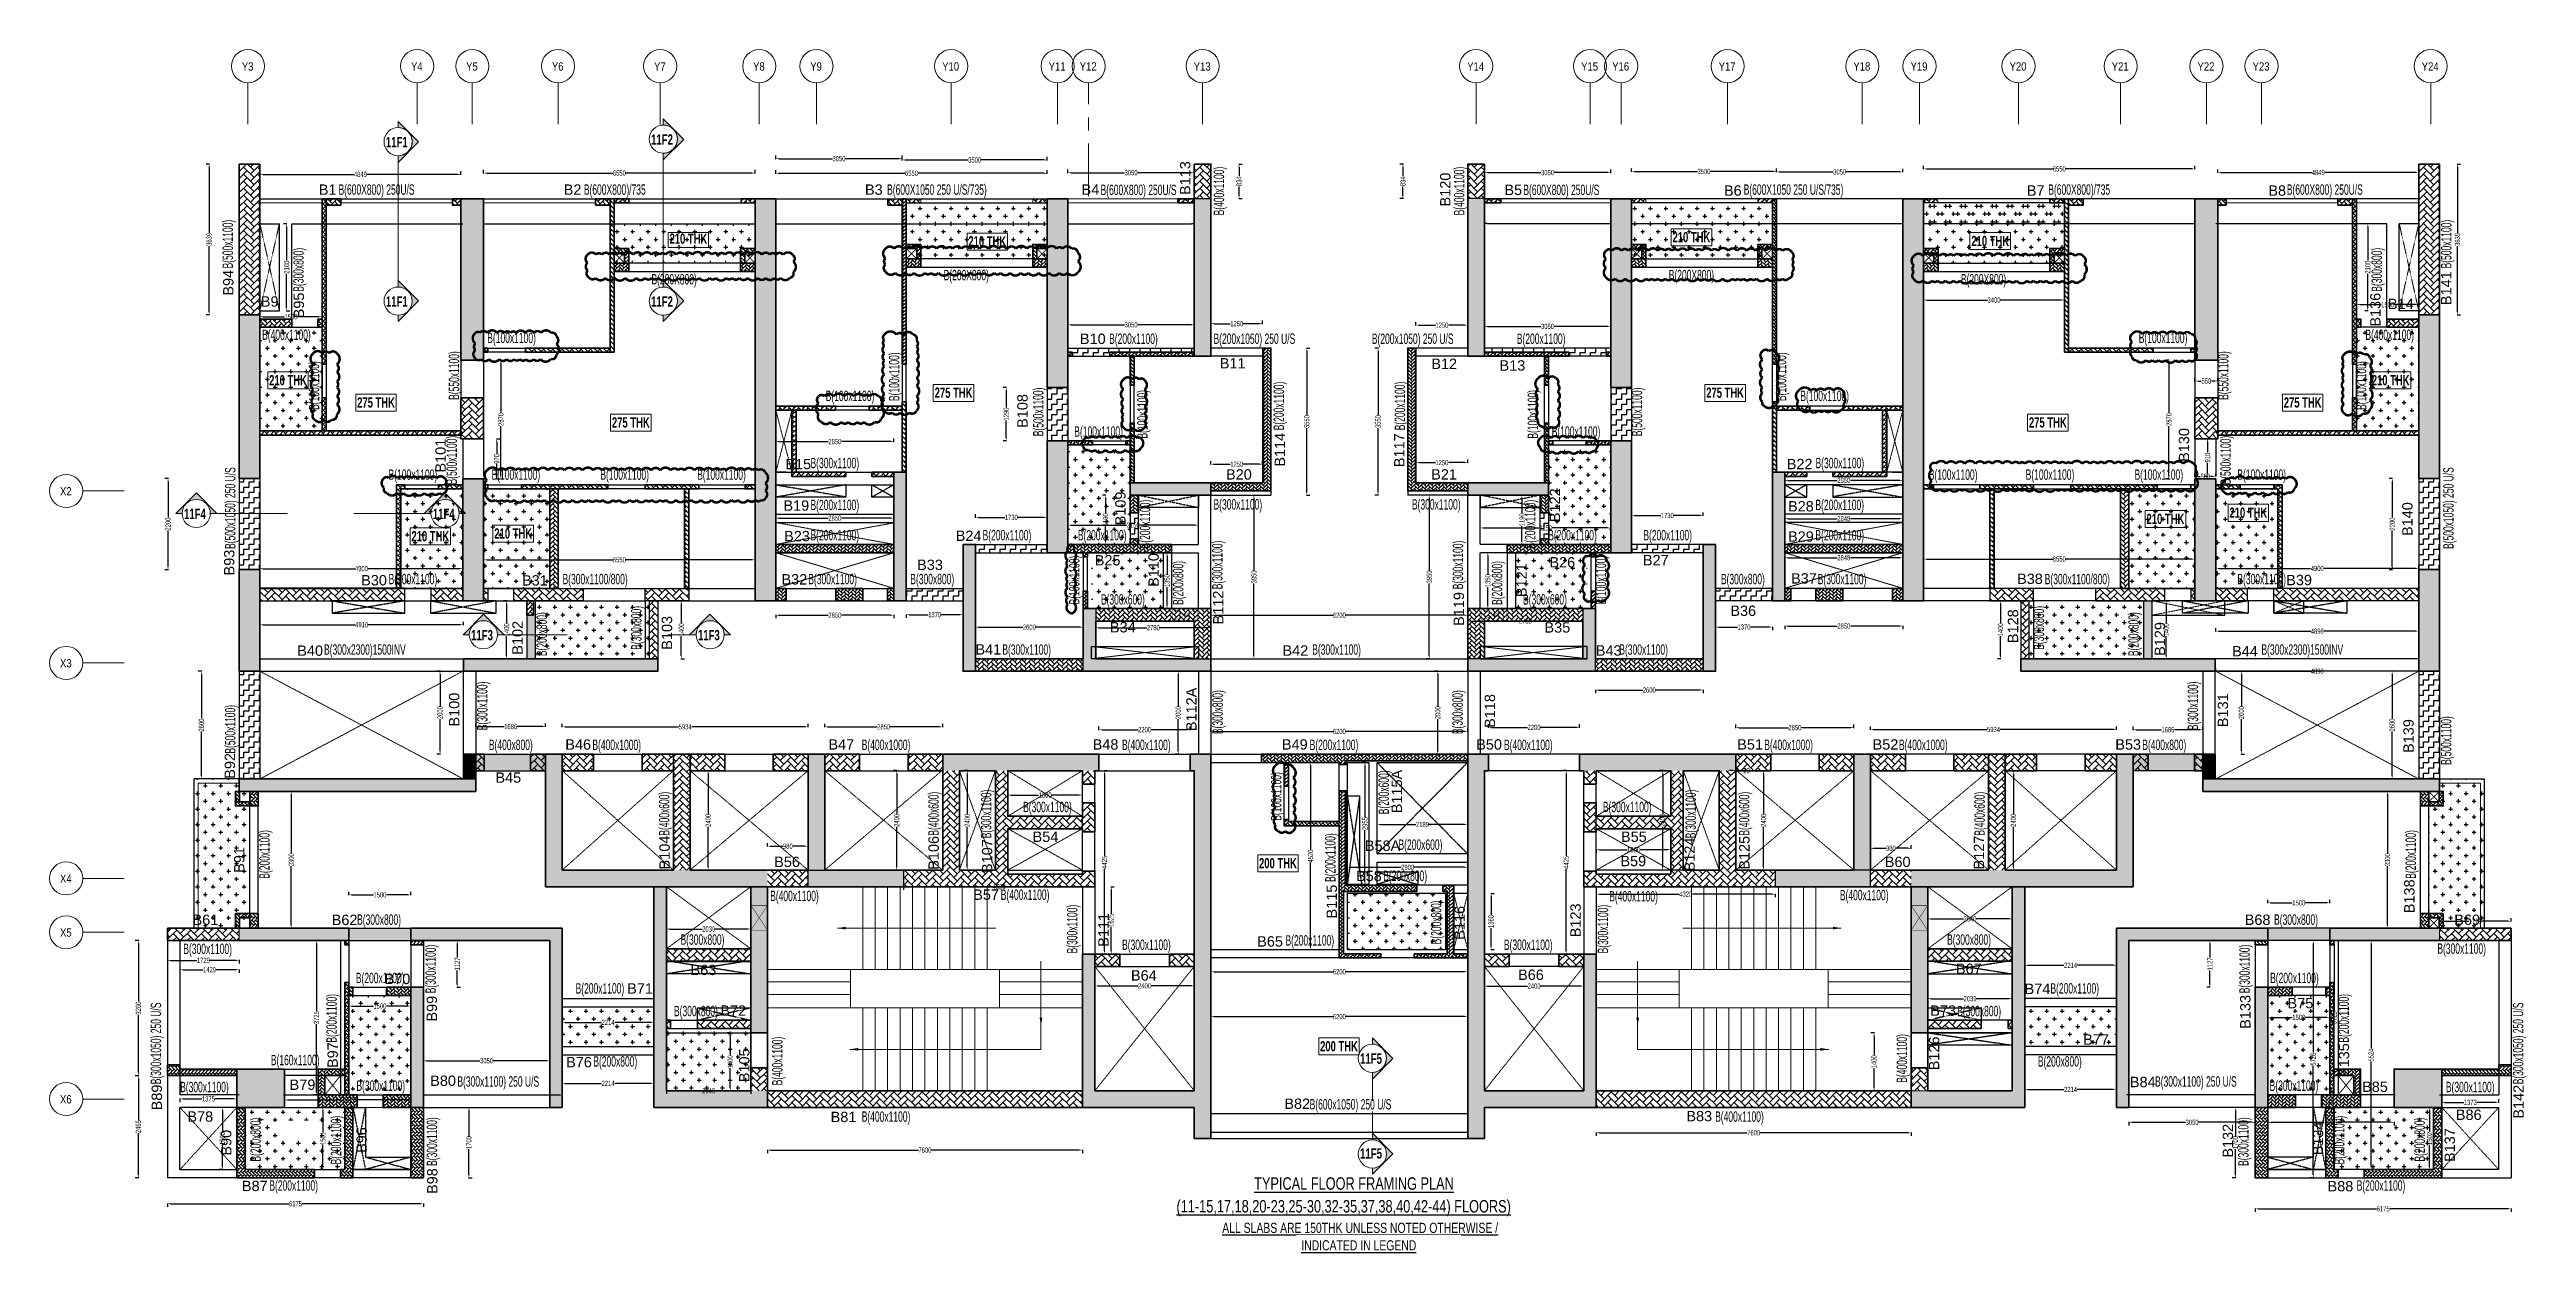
# Model space of a CAD drawing. Header units: millimetres. Extents: x 2116 to 61891, y 4333 to 33436.
import ezdxf
from ezdxf.enums import TextEntityAlignment as Align

# ---------------------------------------------------------------- set-up
doc = ezdxf.new("R2010")
doc.units = ezdxf.units.MM
doc.linetypes.add('Grid Line', pattern=[2222.5, 1270, -317.5, 317.5, -317.5])
doc.linetypes.add('HIDDEN', pattern=[0.375, 0.25, -0.125])
doc.layers.get('Defpoints').update_dxf_attribs({"color": 1, "lineweight": 0})
for name, color, linetype, lineweight in [('A-ANNO-DIMS', 8, 'Continuous', 15), ('A-DETL-MISC', 35, 'Continuous', 15), ('A-FLOR-IDEN', 11, 'Continuous', 9), ('A-GRIDS', 8, 'Continuous', 9), ('A-HIDD-ABVE', 8, 'HIDDEN', 20), ('G-ANNO-SYMB', 1, 'Continuous', 9), ('S-BEAM-IDEN', 2, 'Continuous', 9), ('S-COL HATCH', 9, 'Continuous', 0), ('S-COLS', 5, 'Continuous', 35), ('S-GRIDS', 8, 'Continuous', 9), ('S-WALL', 4, 'Continuous', 18)]:
    doc.layers.add(name, color=color, linetype=linetype, lineweight=lineweight)
for name, color, linetype in [('Beam Nos', 7, 'Continuous'), ('changes', 7, 'Continuous'), ('CUTOUT', 4, 'Continuous'), ('G-ANNO-TEXT', 231, 'Continuous'), ('S-BEAM', 7, 'Continuous'), ('S-CUTOUT', 1, 'Continuous'), ('SUNK SLAB', 8, 'Continuous')]:
    doc.layers.add(name, color=color, linetype=linetype)
doc.styles.add('Arial Narrow', font='ARIALN.TTF', dxfattribs={"height": 300})
doc.styles.add('Dim.s & Anno.(Misc.)', font='ARIALN.TTF')
doc.styles.add('SC-BBS1', font='SansSerif')
doc.styles.add('SOBHA', font='swisscl.ttf', dxfattribs={"width": 0.9})
doc.styles.add('Swis721 LtCn BT', font='swisscl.ttf', dxfattribs={"width": 0.9, "height": 233.355162})
doc.styles.add('Swis721 LtCn BT_2', font='swisscl.ttf', dxfattribs={"height": 244.992296})
doc.styles.add('Swis721 LtCn BT_B', font='', dxfattribs={"width": 0.9, "height": 246.918336})
doc.styles.get('Swis721 LtCn BT_B').set_extended_font_data('Swis721 LtCn BT', bold=True)
doc.dimstyles.new('A-GFC-100', dxfattribs={"dimscale": 100, "dimtxt": 1.75, "dimasz": 1.5, "dimexe": 1.5, "dimexo": 0, "dimgap": 1, "dimtad": 1, "dimdsep": 46, "dimtxsty": 'Dim.s & Anno.(Misc.)', "dimblk": 'ARCHTICK', "dimcen": 0, "dimdle": 1.5, "dimclrd": 256, "dimclre": 8, "dimclrt": 6, "dimazin": 2, "dimtfac": 1, "dimtix": 1, "dimtmove": 2, "dimatfit": 3, "dimfxl": 1, "dimtolj": 1, "dimlwd": -1, "dimlwe": 9, "dimarcsym": 0})
doc.dimstyles.new('S-DIM50', dxfattribs={"dimscale": 50, "dimtxt": 2.5, "dimasz": 1.5, "dimexe": 1.5, "dimexo": 1, "dimgap": 0.5, "dimtad": 0, "dimdec": 0, "dimzin": 0, "dimdsep": 46, "dimtxsty": 'SOBHA', "dimcen": 0.09, "dimclrd": 256, "dimclre": 256, "dimclrt": 6, "dimadec": 5, "dimazin": 0, "dimtfac": 1, "dimtdec": 0, "dimtofl": 0, "dimtmove": 0, "dimatfit": 3, "dimfxl": 0.18, "dimtolj": 1, "dimtzin": 0, "dimlwd": -1, "dimlwe": -1, "dimarcsym": 0})
pattern_1 = [(45, (-31355720.326, 20722934.52), (0, 84.85281374), [180, -60]), (135, (-31355677.9, 20722976.945), (7e-15, 84.85281374), [180, -60])]
pattern_2 = [(45, (-31795021.83, 20722934.52), (0, 113.13708499), [240, -80]), (135, (-31794965.26, 20722991.09), (9e-15, 113.13708499), [240, -80])]
pattern_3 = [(45, (-31354688.235, 21105015.145), (0, 84.85281374), [180, -60]), (135, (-31354645.81, 21105057.57), (7e-15, 84.85281374), [180, -60])]
pattern_4 = [(45, (-31355720.34, 20769172.47), (0, 84.85281374), [180, -60]), (135, (-31355677.91, 20769214.9), (7e-15, 84.85281374), [180, -60])]
pattern_5 = [(45, (-31796421.86, 20722934.54), (0, 113.13708499), [240, -80]), (135, (-31796365.29, 20722991.11), (9e-15, 113.13708499), [240, -80])]
pattern_6 = [(45, (-31090211.604, 20641732.886), (0, 84.85281374), [180, -60]), (135, (-31090169.18, 20641775.31), (7e-15, 84.85281374), [180, -60])]
pattern_7 = [(45, (-31083161.56, 20641832.9), (0, 84.85281374), [180, -60]), (135, (-31083119.13, 20641875.324), (7e-15, 84.85281374), [180, -60])]
pattern_8 = [(315, (21103954.563, 31375723.854), (84.85281374, -2e-14), [180, -60]), (45, (21103996.99, 31375681.43), (84.85281374, -2e-14), [180, -60])]
pattern_9 = [(45, (-31102401.53, 20629047.31), (0, 84.85281374), [180, -60]), (135, (-31102359.1, 20629089.737), (7e-15, 84.85281374), [180, -60])]
pattern_10 = [(315, (21103954.563, 31375723.836), (84.85281374, -2e-14), [180, -60]), (45, (21103996.99, 31375681.41), (84.85281374, -2e-14), [180, -60])]
pattern_11 = [(315, (-31090211.604, 20694843.886), (84.85281374, -1e-14), [180, -60]), (45, (-31090169.18, 20694801.46), (84.85281374, -2e-14), [180, -60])]
pattern_12 = [(45, (-31348877.827, 21106315.34), (0, 84.85281374), [180, -60]), (135, (-31348835.4, 21106357.77), (7e-15, 84.85281374), [180, -60])]
pattern_13 = [(45, (-31349887.82, 21106315.34), (0, 84.85281374), [180, -60]), (135, (-31349845.396, 21106357.77), (7e-15, 84.85281374), [180, -60])]
pattern_14 = [(45, (-31092440.94, 20628157.467), (0, 84.85281374), [180, -60]), (135, (-31092398.51, 20628199.893), (7e-15, 84.85281374), [180, -60])]
pattern_15 = [(45, (-31350990.33, 20943799.52), (0, 84.85281374), [180, -60]), (135, (-31350947.905, 20943841.946), (7e-15, 84.85281374), [180, -60])]
pattern_16 = [(45, (-31092440.94, 20681268.277), (0, 84.85281374), [180, -60]), (135, (-31092398.51, 20681310.703), (7e-15, 84.85281374), [180, -60])]
pattern_17 = [(45, (-31802317.5, 20729084.55), (0, 169.7056275), [360, -120]), (135, (-31802232.65, 20729169.4), (1e-14, 169.7056275), [360, -120])]
pattern_18 = [(45, (-31802317.5, 20729084.55), (0, 113.13708499), [240, -80]), (135, (-31802260.93, 20729141.12), (9e-15, 113.13708499), [240, -80])]
pattern_19 = [(45, (-31802317.5, 20677155.55), (0, 169.7056275), [360, -120]), (135, (-31802232.65, 20677240.4), (1e-14, 169.7056275), [360, -120])]
pattern_20 = [(45, (-31365336.03, 20949949.553), (0, 84.85281374), [180, -60]), (135, (-31365293.6, 20949991.98), (7e-15, 84.85281374), [180, -60])]
pattern_21 = [(45, (-31365336.03, 20948789.553), (0, 84.85281374), [180, -60]), (135, (-31365293.6, 20948831.98), (7e-15, 84.85281374), [180, -60])]
pattern_22 = [(45, (-31364586.025, 20948789.55), (0, 84.85281374), [180, -60]), (135, (-31364543.6, 20948831.98), (7e-15, 84.85281374), [180, -60])]
pattern_23 = [(45, (-31367286.02, 20948789.55), (0, 84.85281374), [180, -60]), (135, (-31367243.596, 20948831.98), (7e-15, 84.85281374), [180, -60])]
pattern_24 = [(45, (-15037.47, -17858.63), (0, 107.76307), [228.6, -76.2]), (135, (-14983.584, -17804.75), (7e-15, 107.76307), [228.6, -76.2])]
pattern_25 = [(45, (-18086.774, -17858.63), (0, 107.76307), [228.6, -76.2]), (135, (-18032.89, -17804.745), (7e-15, 107.76307), [228.6, -76.2])]
pattern_26 = [(45, (-15037.89, -17858.63), (0, 107.76307), [228.6, -76.2]), (135, (-14984.01, -17804.744), (7e-15, 107.76307), [228.6, -76.2])]
pattern_27 = [(45, (-31618808, 20746156.34), (0, 169.7056275), [360, -120]), (135, (-31618723.15, 20746241.2), (1e-14, 169.7056275), [360, -120])]
pattern_28 = [(0, (-31802317.54, 20724501.4), (125, 125), [125, -125]), (90, (-31802192.54, 20724501.4), (-125, 125), [125, -125])]
pattern_29 = [(0, (-31361983.94, 21111165.14), (187.5, 187.5), [93.75, -281.25]), (90, (-31361937.07, 21111118.27), (-187.5, 187.5), [93.75, -281.25])]
pattern_30 = [(0, (-31361983.94, 21110731.83), (187.5, 187.5), [93.75, -281.25]), (90, (-31361937.07, 21110684.96), (-187.5, 187.5), [93.75, -281.25])]

msp = doc.modelspace()

# ---------------------------------------------------------------- texts
at = {"layer": 'Beam Nos', "style": 'SC-BBS1'}
for s, p in [('B113', (29721, 30332.9)), ('B120', (35998.8, 30056.8, 0)), ('B94', (6629.5, 27807.1, 0)), ('B95', (8332.5, 27259.4)), ('B136', (58444.6, 27156.3)), ('B141', (60154.1, 27675.4)), ('B108', (25795, 24713.4)), ('B101', (11751.5, 23634.9, 0)), ('B114', (32006, 23777.9)), ('B117', (34889.5, 23765.7, 0)), ('B130', (53826, 23892.4)), ('B109', (28159, 22360.4)), ('B122', (38645.5, 22438.1, 0)), ('B140', (59217.6, 22103.4)), ('B93', (6652, 21054.1, 0)), ('B110', (28959, 20875.1)), ('B121', (37839, 20629.6, 0)), ('B112', (30520, 19970.4)), ('B119', (36325.8, 19934.3, 0)), ('B103', (17216.1, 19359.4)), ('B128', (49700.3, 19518.9)), ('B102', (13608.5, 19238.9, 0)), ('B129', (53244.5, 19210.9)), ('B112A', (29873.2, 17511, 0)), ('B100', (12081, 17505.9, 0)), ('B118', (37075.1, 17472.7, 0)), ('B131', (54765.1, 17490.4, 0)), ('B139', (59245.6, 16868.4)), ('B92', (6667, 16148.1, 0)), ('B115A', (34829.8, 15529.5, 0)), ('B104', (17158.1, 14057.4)), ('B106', (23650.8, 14049.4)), ('B107', (24942.3, 13970.9)), ('B124', (41895, 14010.9)), ('B125', (43216, 14050.9)), ('B127', (48877.3, 14057.4)), ('B91', (6893.4, 13878.6)), ('B115', (33259.8, 12874.3)), ('B138', (59264.5, 13000.4)), ('B111', (27750.5, 12191.4)), ('B116', (36344.1, 12360.9)), ('B123', (39142.3, 12419.9)), ('B99', (11542, 10287.9, 0)), ('B133', (55306.8, 10210.9)), ('B126', (47795, 9208.9)), ('B97', (9148.5, 9167.7, 0)), ('B105', (19080.8, 8922.4)), ('B135', (57687.3, 9047.4)), ('B89', (4904, 8145.9)), ('B142', (61899.1, 8042.4)), ('B90', (6579, 7053)), ('B96', (9846.6, 7116.7)), ('B132', (54885.3, 7100.9)), ('B134', (57060, 7157.4)), ('B137', (60240, 6995.9)), ('B98', (11552.5, 6127.4, 0))]:
    msp.add_text(s, height=250, rotation=90, dxfattribs=at).set_placement(p, align=Align.BOTTOM_CENTER)
for s, p in [('B1', (8827.1, 29855)), ('B2', (14738.1, 29855)), ('B3', (22008.1, 29855)), ('B4', (27235.6, 29856.6)), ('B5', (37439.5, 29848.9)), ('B6', (42739, 29832.5, 0)), ('B7', (50047.5, 29832.5, 0)), ('B8', (55875.5, 29832.5)), ('B9', (7428, 27155.3)), ('B14', (58859.5, 27095.9)), ('B10', (27293, 26255.3)), ('B11', (30668.5, 25663.9)), ('B12', (35773, 25651.4)), ('B13', (37419.5, 25611.4)), ('B15', (20184, 23232.5, 0)), ('B22', (44351, 23232.7, 0)), ('B20', (30819, 22982.7)), ('B21', (35769, 22982.7)), ('B19', (20138, 22231.5)), ('B28', (44381.8, 22213.6, 0)), ('B23', (20153.3, 21494.1, 0)), ('B24', (24295.5, 21501.5)), ('B29', (44381.8, 21483.6, 0)), ('B33', (23364.3, 20800.6, 0)), ('B25', (27650.8, 20910.5, 0)), ('B26', (38623.3, 20861.5, 0)), ('B27', (40879.8, 20913.5, 0)), ('B30', (9946.7, 20428.6)), ('B31', (13828.9, 20425.1)), ('B32', (20089.9, 20450.1)), ('B37', (44455, 20472.4)), ('B38', (49909, 20462.4)), ('B39', (56404.5, 20433.6)), ('B36', (42990, 19692.4)), ('B34', (28016.5, 19293.4)), ('B35', (38504.4, 19290.1)), ('B40', (8405.2, 18729.1, 0)), ('B41', (24772.1, 18759.1)), ('B42', (32181.5, 18732.5)), ('B43', (39744, 18732.5)), ('B44', (55098.5, 18716.1)), ('B46', (14873.5, 16464.4)), ('B47', (21224.5, 16465.4)), ('B48', (27600, 16465.4)), ('B49', (32167.5, 16465.4)), ('B50', (36856.5, 16465.4)), ('B51', (43155.5, 16465.4)), ('B52', (46422.5, 16465.4)), ('B53', (52279.5, 16465.4)), ('B45', (13187, 15665.9)), ('B54', (26150.7, 14238.4)), ('B58A', (34285.5, 14022.5, 0)), ('B55', (40350.7, 14238.4)), ('B56', (19914.5, 13632.5)), ('B59', (40336.1, 13651.7, 0)), ('B60', (46717, 13632.5)), ('B57', (24717.2, 12840.2)), ('B58', (33956.2, 13291.7, 0)), ('B61', (5878, 12232.5)), ('B62', (9236, 12232.1)), ('B68', (55403.2, 12234.4)), ('B69', (60460.7, 12234.4)), ('B65', (31570.7, 11711.9)), ('B67', (48433.7, 11051.9)), ('B70', (10511.7, 10806.6)), ('B71', (16366.5, 10575.9)), ('B63', (17896.5, 11025.1)), ('B64', (28524.7, 10891.4)), ('B66', (37866.7, 10906.9)), ('B74', (50090.7, 10567.1)), ('B72', (18614.9, 10041.9)), ('B73', (47814.2, 10041.9)), ('B75', (56435.7, 10222, 0)), ('B77', (51504.6, 9344.2)), ('B76', (14893.2, 8798.4)), ('B79', (8220, 8253.9)), ('B80', (11612.6, 8349.6)), ('B84', (52631, 8319.3, 0)), ('B85', (58236, 8204.5, 0)), ('B78', (5753.2, 7485.6)), ('B81', (21276.5, 7476.3)), ('B82', (32226, 7794.4)), ('B83', (41929, 7495.4, 0)), ('B86', (60498.5, 7529.5, 0)), ('B87', (7068.5, 5810.8)), ('B88', (57401.5, 5805.8))]:
    msp.add_text(s, height=250, dxfattribs=at).set_placement(p, align=Align.BOTTOM_CENTER)
at = {"layer": 'G-ANNO-SYMB', "char_height": 250, "width": 707.088, "attachment_point": 1, "style": 'Swis721 LtCn BT_B'}
for s, insert in [('11F1', (10233.7, 31328.2)), ('11F2', (16633.7, 31390.4)), ('11F1', (10233.7, 27480.8)), ('11F2', (16633.7, 27480.8)), ('11F4', (5361, 22355)), ('11F4', (11366.8, 22355)), ('11F3', (12290.5, 19428.4)), ('11F3', (17764.3, 19428.4)), ('11F5', (33744.9, 9207.7))]:
    msp.add_mtext(s, dxfattribs=dict(at, insert=insert))
at = {"layer": 'S-BEAM-IDEN', "style": 'Swis721 LtCn BT', "width": 0.8}
for p in [(30206.2, 22334.6), (34994.3, 22334.6)]:
    msp.add_text('B(300x1100)', height=250, dxfattribs=at).set_placement(p)

# ---------------------------------------------------------------- blocks, each defined once
blk = doc.blocks.new('A$Ca6b6972b')
at = {"layer": 'S-COL HATCH'}
h = blk.add_hatch(dxfattribs=at)
h.set_pattern_fill('AR-HBONE', color=256, scale=15)
h.set_pattern_definition(pattern_6)
edge = h.paths.add_edge_path()
edge.add_line((10779, 22426), (11129, 22426))
edge.add_line((11129, 22426), (11129, 22076))
edge.add_line((11129, 22076), (11029, 22076))
edge.add_line((11029, 22076), (11029, 22326))
edge.add_line((11029, 22326), (10779, 22326))
edge.add_line((10779, 22326), (10779, 22426))
h = blk.add_hatch(dxfattribs=at)
h.set_pattern_fill('AR-HBONE', color=256, scale=15)
h.set_pattern_definition(pattern_6)
edge = h.paths.add_edge_path()
edge.add_line((14179, 22426), (13829, 22426))
edge.add_line((13829, 22426), (13829, 22076))
edge.add_line((13829, 22076), (13929, 22076))
edge.add_line((13929, 22076), (13929, 22326))
edge.add_line((13929, 22326), (14179, 22326))
edge.add_line((14179, 22326), (14179, 22426))
h = blk.add_hatch(dxfattribs=at)
h.set_pattern_fill('AR-HBONE', color=256, scale=15)
h.set_pattern_definition(pattern_7)
edge = h.paths.add_edge_path()
edge.add_line((17829, 22526), (18179, 22526))
edge.add_line((18179, 22526), (18179, 22176))
edge.add_line((18179, 22176), (18079, 22176))
edge.add_line((18079, 22176), (18079, 22426))
edge.add_line((18079, 22426), (17829, 22426))
edge.add_line((17829, 22426), (17829, 22526))
h = blk.add_hatch(dxfattribs=at)
h.set_pattern_fill('AR-HBONE', color=256, scale=15)
h.set_pattern_definition([(45, (-31339290.95, 20824202.644), (0, 84.85281374), [180, -60]), (135, (-31339248.523, 20824245.07), (7e-15, 84.85281374), [180, -60])])
h.paths.add_polyline_path([(17829, 22176), (17829, 21976), (18179, 21976), (18179, 22176)])
h = blk.add_hatch(dxfattribs=at)
h.set_pattern_fill('AR-HBONE', color=256, scale=15)
h.set_pattern_definition(pattern_7)
edge = h.paths.add_edge_path()
edge.add_line((21229, 22526), (20879, 22526))
edge.add_line((20879, 22526), (20879, 22176))
edge.add_line((20879, 22176), (20979, 22176))
edge.add_line((20979, 22176), (20979, 22426))
edge.add_line((20979, 22426), (21229, 22426))
edge.add_line((21229, 22426), (21229, 22526))
h = blk.add_hatch(dxfattribs=at)
h.set_pattern_fill('AR-HBONE', color=256, scale=15)
h.set_pattern_definition([(45, (-31336241, 20824202.644), (0, 84.85281374), [180, -60]), (135, (-31336198.57, 20824245.07), (7e-15, 84.85281374), [180, -60])])
h.paths.add_polyline_path([(20879, 22176), (20879, 21976), (21229, 21976), (21229, 22176)])
h = blk.add_hatch(dxfattribs=at)
h.set_pattern_fill('AR-HBONE', color=256, scale=15)
h.set_pattern_definition([(45, (-31346340.994, 20824102.645), (0, 84.85281374), [180, -60]), (135, (-31346298.57, 20824145.07), (7e-15, 84.85281374), [180, -60])])
h.paths.add_polyline_path([(10779, 22076), (10779, 21876), (11129, 21876), (11129, 22076)])
h = blk.add_hatch(dxfattribs=at)
h.set_pattern_fill('AR-HBONE', color=256, scale=15)
h.set_pattern_definition([(45, (-31343291.04, 20824102.645), (0, 84.85281374), [180, -60]), (135, (-31343248.616, 20824145.07), (7e-15, 84.85281374), [180, -60])])
h.paths.add_polyline_path([(13829, 22076), (13829, 21876), (14179, 21876), (14179, 22076)])
h = blk.add_hatch(dxfattribs=at)
h.set_pattern_fill('AR-HBONE', color=256, scale=15)
h.set_pattern_definition(pattern_9)
edge = h.paths.add_edge_path()
edge.add_line((1989, 8976), (1639, 8976))
edge.add_line((1639, 8976), (1639, 9326))
edge.add_line((1639, 9326), (1739, 9326))
edge.add_line((1739, 9326), (1739, 9076))
edge.add_line((1739, 9076), (1989, 9076))
edge.add_line((1989, 9076), (1989, 8976))
h = blk.add_hatch(dxfattribs=at)
h.set_pattern_fill('AR-HBONE', color=256, scale=15, angle=-90)
h.set_pattern_definition(pattern_8)
h.paths.add_polyline_path([(1989, 8976), (2189, 8976), (2189, 9326), (1989, 9326)])
h = blk.add_hatch(dxfattribs=at)
h.set_pattern_fill('AR-HBONE', color=256, scale=15, angle=-90)
h.set_pattern_definition(pattern_10)
h.paths.add_polyline_path([(1989, 8976), (2189, 8976), (2189, 9326), (1989, 9326)])
h = blk.add_hatch(dxfattribs=at)
h.set_pattern_fill('AR-HBONE', color=256, scale=15)
h.set_pattern_definition(pattern_9)
edge = h.paths.add_edge_path()
edge.add_line((1989, 6376), (1639, 6376))
edge.add_line((1639, 6376), (1639, 6026))
edge.add_line((1639, 6026), (1739, 6026))
edge.add_line((1739, 6026), (1739, 6276))
edge.add_line((1739, 6276), (1989, 6276))
edge.add_line((1989, 6276), (1989, 6376))
h = blk.add_hatch(dxfattribs=at)
h.set_pattern_fill('AR-HBONE', color=256, scale=15, angle=-90)
h.set_pattern_definition(pattern_8)
h.paths.add_polyline_path([(1989, 6376), (2189, 6376), (2189, 6026), (1989, 6026)])
h = blk.add_hatch(dxfattribs=at)
h.set_pattern_fill('AR-HBONE', color=256, scale=15, angle=-90)
h.set_pattern_definition(pattern_10)
h.paths.add_polyline_path([(1989, 6026), (2189, 6026), (2189, 6376), (1989, 6376)])
h = blk.add_hatch(dxfattribs=at)
h.set_pattern_fill('AR-HBONE', color=256, scale=15, angle=-90)
h.set_pattern_definition([(315, (21106240.17, 31372203.845), (84.85281374, -2e-14), [180, -60]), (45, (21106282.595, 31372161.42), (84.85281374, -2e-14), [180, -60])])
h.paths.add_polyline_path([(4275, 5726), (4275, 5626), (4375, 5626), (4375, 5726)])
h = blk.add_hatch(dxfattribs=at)
h.set_pattern_fill('AR-HBONE', color=256, scale=15, angle=-90)
h.set_pattern_definition([(315, (21107940.21, 31376673.825), (84.85281374, -2e-14), [180, -60]), (45, (21107982.637, 31376631.4), (84.85281374, -2e-14), [180, -60])])
h.paths.add_polyline_path([(6175, 5726), (5875, 5726), (5875, 5626), (6175, 5626)])
h = blk.add_hatch(dxfattribs=at)
h.set_pattern_fill('AR-HBONE', color=256, scale=15, angle=-90)
h.set_pattern_definition([(315, (21106240.17, 31371193.857), (84.85281374, -2e-14), [180, -60]), (45, (21106282.595, 31371151.43), (84.85281374, -2e-14), [180, -60])])
h.paths.add_polyline_path([(4275, 4716), (4275, 2000), (4375, 2000), (4375, 4716)])
h = blk.add_hatch(dxfattribs=at)
h.set_pattern_fill('AR-HBONE', color=256, scale=15)
h.set_pattern_definition([(45, (-31362017.66, 21106363.37), (0, 84.85281374), [180, -60]), (135, (-31361975.23, 21106405.8), (7e-15, 84.85281374), [180, -60])])
h.paths.add_polyline_path([(4375, 4398), (4475, 4398), (4475, 4598), (4375, 4598)])
h = blk.add_hatch(dxfattribs=at)
h.set_pattern_fill('AR-HBONE', color=256, scale=15)
h.set_pattern_definition([(45, (-31361107.653, 21106363.37), (0, 84.85281374), [180, -60]), (135, (-31361065.227, 21106405.8), (7e-15, 84.85281374), [180, -60])])
h.paths.add_polyline_path([(5875, 4398), (5875, 4598), (5285, 4598), (5285, 4398)])
h = blk.add_hatch(dxfattribs=at)
h.set_pattern_fill('AR-HBONE', color=256, scale=15, angle=-90)
h.set_pattern_definition(pattern_11)
h.paths.add_polyline_path([(0, 2726), (200, 2726), (300, 2726), (300, 2626), (1675, 2626), (1675, 2466), (0, 2466)])
h = blk.add_hatch(dxfattribs=at)
h.set_pattern_fill('AR-HBONE', color=256, scale=15)
h.set_pattern_definition([(45, (-31100345.92, 20625022.12), (0, 84.85281374), [180, -60]), (135, (-31100303.495, 20625064.55), (7e-15, 84.85281374), [180, -60])])
h.paths.add_polyline_path([(4275, 2625), (3635, 2625), (3635, 2000), (3795, 2000), (3795, 2466), (4275, 2466)])
h = blk.add_hatch(dxfattribs=at)
h.set_pattern_fill('AR-HBONE', color=256, scale=15)
h.set_pattern_definition([(45, (-31362507.66, 21103765.56), (0, 84.85281374), [180, -60]), (135, (-31362465.23, 21103807.99), (7e-15, 84.85281374), [180, -60])])
h.paths.add_polyline_path([(4575, 1700), (4575, 2000), (3635, 2000), (3635, 1700)])
h = blk.add_hatch(dxfattribs=at)
h.set_pattern_fill('AR-HBONE', color=256, scale=15)
h.set_pattern_definition([(45, (-31361107.653, 21103765.56), (0, 84.85281374), [180, -60]), (135, (-31361065.227, 21103807.99), (7e-15, 84.85281374), [180, -60])])
h.paths.add_polyline_path([(5875, 1700), (5875, 2000), (5205, 2000), (5205, 1700)])
h = blk.add_hatch(dxfattribs=at)
h.set_pattern_fill('AR-HBONE', color=256, scale=15, angle=-90)
h.set_pattern_definition(pattern_11)
edge = h.paths.add_edge_path()
edge.add_line((1875, 1700), (1875, 200))
edge.add_line((1875, 200), (3545, 200))
edge.add_line((3545, 200), (3545, 0))
edge.add_line((3545, 0), (1675, 0))
edge.add_line((1675, 0), (1675, 1700))
edge.add_line((1675, 1700), (1875, 1700))
h = blk.add_hatch(dxfattribs=at)
h.set_pattern_fill('AR-HBONE', color=256, scale=15, angle=-90)
h.set_pattern_definition(pattern_11)
h.paths.add_polyline_path([(4275, 200), (4175, 200), (4175, 0), (4475, 0), (4475, 1700), (4275, 1700)])
h = blk.add_hatch(dxfattribs=at)
h.set_pattern_fill('AR-HBONE', color=256, scale=15, angle=-90)
h.set_pattern_definition([(315, (21107940.21, 31371048.637), (84.85281374, -2e-14), [180, -60]), (45, (21107982.637, 31371006.21), (84.85281374, -2e-14), [180, -60])])
h.paths.add_polyline_path([(5875, 0), (6175, 0), (6175, 1700), (5875, 1700)])
at = {"layer": 'S-COLS'}
for points in [[(10779, 22426), (11129, 22426), (11129, 22076), (11029, 22076), (11029, 22326), (10779, 22326), (10779, 22426)], [(14179, 22426), (13829, 22426), (13829, 22076), (13929, 22076), (13929, 22326), (14179, 22326), (14179, 22426)], [(17829, 22526), (18179, 22526), (18179, 22176), (18079, 22176), (18079, 22426), (17829, 22426), (17829, 22526)], [(21229, 22526), (20879, 22526), (20879, 22176), (20979, 22176), (20979, 22426), (21229, 22426), (21229, 22526)], [(1875, 1700), (1875, 200), (3545, 200), (3545, 0), (1675, 0), (1675, 1700), (1875, 1700)]]:
    blk.add_lwpolyline(points, dxfattribs=at)
for points in [[(17829, 22176), (18179, 22176), (18179, 21976), (17829, 21976)], [(20879, 22176), (21229, 22176), (21229, 21976), (20879, 21976)]]:
    blk.add_lwpolyline(points, close=True, dxfattribs=at)
at = {"layer": 'S-COLS', "elevation": 0}
for points in [[(10779, 22076), (11129, 22076), (11129, 21876), (10779, 21876)], [(13829, 22076), (14179, 22076), (14179, 21876), (13829, 21876)], [(2189, 9326), (2189, 8976), (1989, 8976), (1989, 9326)], [(2189, 6026), (2189, 6376), (1989, 6376), (1989, 6026)], [(4375, 5726), (4375, 5626), (4275, 5626), (4275, 5726)], [(6175, 5626), (6175, 5726), (5875, 5726), (5875, 5626)], [(4375, 4716), (4375, 2000), (4275, 2000), (4275, 4716)], [(4375, 4598), (4475, 4598), (4475, 4398), (4375, 4398)], [(5285, 4598), (5875, 4598), (5875, 4398), (5285, 4398)], [(0, 2726), (200, 2726), (300, 2726), (300, 2626), (1675, 2626), (1675, 2466), (0, 2466)], [(3635, 2000), (4575, 2000), (4575, 1700), (3635, 1700)], [(5205, 2000), (5875, 2000), (5875, 1700), (5205, 1700)], [(4275, 200), (4175, 200), (4175, 0), (4475, 0), (4475, 1700), (4275, 1700)], [(6175, 0), (6175, 1700), (5875, 1700), (5875, 0)]]:
    blk.add_lwpolyline(points, close=True, dxfattribs=at)
for points in [[(1989, 8976), (1639, 8976), (1639, 9326), (1739, 9326), (1739, 9076), (1989, 9076), (1989, 8976)], [(1989, 6376), (1639, 6376), (1639, 6026), (1739, 6026), (1739, 6276), (1989, 6276), (1989, 6376)], [(4275, 2625), (3635, 2625), (3635, 2000), (3795, 2000), (3795, 2466), (4275, 2466), (4275, 2625)]]:
    blk.add_lwpolyline(points, dxfattribs=at)
blk = doc.blocks.new('A$C9134d95b')
at = {"layer": 'S-COL HATCH'}
h = blk.add_hatch(dxfattribs=at)
h.set_pattern_fill('AR-HBONE', color=256, scale=20)
h.set_pattern_definition(pattern_2)
h.paths.add_polyline_path([(1600, 10050), (1500, 10050), (1500, 6060), (1600, 6060)])
h = blk.add_hatch(dxfattribs=at)
h.set_pattern_fill('AR-HBONE', color=256, scale=20)
h.set_pattern_definition(pattern_2)
h.paths.add_polyline_path([(8550, 10050), (8450, 10050), (8450, 6350), (8550, 6350)])
h = blk.add_hatch(dxfattribs=at)
h.set_pattern_fill('AR-HBONE', color=256, scale=15)
h.set_pattern_definition(pattern_3)
h.paths.add_polyline_path([(15600, 10050), (15500, 10050), (15500, 6060), (15600, 6060)])
h = blk.add_hatch(dxfattribs=at)
h.set_pattern_fill('AR-HBONE', color=256, scale=15)
h.set_pattern_definition(pattern_3)
h.paths.add_polyline_path([(36500, 10050), (36600, 10050), (36600, 6060), (36500, 6060)])
h = blk.add_hatch(dxfattribs=at)
h.set_pattern_fill('AR-HBONE', color=256, scale=20)
h.set_pattern_definition(pattern_2)
h.paths.add_polyline_path([(43550, 10050), (43650, 10050), (43650, 6350), (43550, 6350)])
h = blk.add_hatch(dxfattribs=at)
h.set_pattern_fill('AR-HBONE', color=256, scale=20)
h.set_pattern_definition(pattern_2)
h.paths.add_polyline_path([(50500, 10050), (50600, 10050), (50600, 6060), (50500, 6060)])
h = blk.add_hatch(dxfattribs=at)
h.set_pattern_fill('AR-HBONE', color=256, scale=20)
h.set_pattern_definition(pattern_5)
h.paths.add_polyline_path([(0, 7150), (0, 6950), (770, 6950), (770, 7150)])
h = blk.add_hatch(dxfattribs=at)
h.set_pattern_fill('AR-HBONE', color=256, scale=20)
h.set_pattern_definition(pattern_2)
h.paths.add_polyline_path([(1400, 7150), (1400, 6950), (1500, 6950), (1500, 7150)])
h = blk.add_hatch(dxfattribs=at)
h.set_pattern_fill('AR-HBONE', color=256, scale=20)
h.set_pattern_definition(pattern_2)
h.paths.add_polyline_path([(50700, 7150), (50700, 6950), (50600, 6950), (50600, 7150)])
h = blk.add_hatch(dxfattribs=at)
h.set_pattern_fill('AR-HBONE', color=256, scale=20)
h.set_pattern_definition(pattern_5)
h.paths.add_polyline_path([(52100, 6950), (52100, 7150), (51330, 7150), (51330, 6950)])
h = blk.add_hatch(dxfattribs=at)
h.set_pattern_fill('AR-HBONE', color=256, scale=15)
h.set_pattern_definition(pattern_3)
h.paths.add_polyline_path([(5500, 6450), (5400, 6450), (5400, 6350), (5500, 6350)])
h = blk.add_hatch(dxfattribs=at)
h.set_pattern_fill('AR-HBONE', color=256, scale=20)
h.set_pattern_definition(pattern_2)
h.paths.add_polyline_path([(8450, 6450), (6410, 6450), (6410, 6350), (8450, 6350)])
h = blk.add_hatch(dxfattribs=at)
h.set_pattern_fill('AR-HBONE', color=256, scale=15)
h.set_pattern_definition(pattern_13)
h.paths.add_polyline_path([(19600, 6250), (19600, 6350), (19500, 6350), (19500, 6250)])
h = blk.add_hatch(dxfattribs=at)
h.set_pattern_fill('AR-HBONE', color=256, scale=15)
h.set_pattern_definition(pattern_1)
h.paths.add_polyline_path([(20090, 4210), (19500, 4210), (19500, 4110), (20090, 4110)])
h.paths.add_polyline_path([(21100, 4640), (21000, 4640), (21000, 3200), (21100, 3200)])
h.paths.add_polyline_path([(21000, 4210), (20900, 4210), (20900, 4110), (21000, 4110)])
h.paths.add_polyline_path([(21100, 6250), (21000, 6250), (21000, 5550), (21100, 5550)])
h = blk.add_hatch(dxfattribs=at)
h.set_pattern_fill('AR-HBONE', color=256, scale=15)
h.set_pattern_definition(pattern_12)
h.paths.add_polyline_path([(22550, 6250), (22550, 6350), (20510, 6350), (20510, 6250)])
h = blk.add_hatch(dxfattribs=at)
h.set_pattern_fill('AR-HBONE', color=256, scale=15)
h.set_pattern_definition(pattern_14)
h.paths.add_polyline_path([(24200, 6450), (24400, 6450), (24400, 3000), (22950, 3000), (22950, 3200), (24200, 3200)])
h = blk.add_hatch(dxfattribs=at)
h.set_pattern_fill('AR-HBONE', color=256, scale=15)
h.set_pattern_definition(pattern_14)
h.paths.add_polyline_path([(27900, 6450), (27700, 6450), (27700, 3000), (29150, 3000), (29150, 3200), (27900, 3200)])
h = blk.add_hatch(dxfattribs=at)
h.set_pattern_fill('AR-HBONE', color=256, scale=15)
h.set_pattern_definition(pattern_12)
h.paths.add_polyline_path([(31590, 6250), (31590, 6350), (29550, 6350), (29550, 6250)])
h = blk.add_hatch(dxfattribs=at)
h.set_pattern_fill('AR-HBONE', color=256, scale=15)
h.set_pattern_definition(pattern_1)
h.paths.add_polyline_path([(32010, 4210), (32600, 4210), (32600, 4110), (32010, 4110)])
h.paths.add_polyline_path([(31000, 4640), (31100, 4640), (31100, 3200), (31000, 3200)])
h.paths.add_polyline_path([(31100, 4210), (31200, 4210), (31200, 4110), (31100, 4110)])
h.paths.add_polyline_path([(31000, 6250), (31100, 6250), (31100, 5550), (31000, 5550)])
h = blk.add_hatch(dxfattribs=at)
h.set_pattern_fill('AR-HBONE', color=256, scale=15)
h.set_pattern_definition(pattern_13)
h.paths.add_polyline_path([(32500, 6350), (32500, 6250), (32600, 6250), (32600, 6350)])
h = blk.add_hatch(dxfattribs=at)
h.set_pattern_fill('AR-HBONE', color=256, scale=20)
h.set_pattern_definition(pattern_2)
h.paths.add_polyline_path([(43650, 6450), (45690, 6450), (45690, 6350), (43650, 6350)])
h = blk.add_hatch(dxfattribs=at)
h.set_pattern_fill('AR-HBONE', color=256, scale=15)
h.set_pattern_definition(pattern_3)
h.paths.add_polyline_path([(46600, 6450), (46700, 6450), (46700, 6350), (46600, 6350)])
h = blk.add_hatch(dxfattribs=at)
h.set_pattern_fill('AR-HBONE', color=256, scale=20)
h.set_pattern_definition(pattern_2)
h.paths.add_polyline_path([(1600, 5250), (1500, 5250), (1500, 4450), (1600, 4450)])
h = blk.add_hatch(dxfattribs=at)
h.set_pattern_fill('AR-HBONE', color=256, scale=20)
h.set_pattern_definition(pattern_2)
h.paths.add_polyline_path([(12450, 5050), (12450, 4950), (13890, 4950), (13890, 5050)])
h = blk.add_hatch(dxfattribs=at)
h.set_pattern_fill('AR-HBONE', color=256, scale=20)
h.set_pattern_definition(pattern_2)
h.paths.add_polyline_path([(12840, 3450), (12940, 3450), (12940, 4950), (12840, 4950)])
h = blk.add_hatch(dxfattribs=at)
h.set_pattern_fill('AR-HBONE', color=256, scale=20)
h.set_pattern_definition(pattern_2)
h.paths.add_polyline_path([(15500, 5050), (14700, 5050), (14700, 4950), (15500, 4950)])
h = blk.add_hatch(dxfattribs=at)
h.set_pattern_fill('AR-HBONE', color=256, scale=20)
h.set_pattern_definition(pattern_2)
h.paths.add_polyline_path([(15600, 5150), (15500, 5150), (15500, 3450), (15600, 3450)])
h = blk.add_hatch(dxfattribs=at)
h.set_pattern_fill('AR-HBONE', color=256, scale=20)
h.set_pattern_definition(pattern_2)
h.paths.add_polyline_path([(36500, 5150), (36600, 5150), (36600, 3450), (36500, 3450)])
h = blk.add_hatch(dxfattribs=at)
h.set_pattern_fill('AR-HBONE', color=256, scale=20)
h.set_pattern_definition(pattern_2)
h.paths.add_polyline_path([(36600, 5050), (37400, 5050), (37400, 4950), (36600, 4950)])
h = blk.add_hatch(dxfattribs=at)
h.set_pattern_fill('AR-HBONE', color=256, scale=20)
h.set_pattern_definition(pattern_2)
h.paths.add_polyline_path([(39650, 5050), (39650, 4950), (38210, 4950), (38210, 5050)])
h = blk.add_hatch(dxfattribs=at)
h.set_pattern_fill('AR-HBONE', color=256, scale=20)
h.set_pattern_definition(pattern_2)
h.paths.add_polyline_path([(39260, 3450), (39160, 3450), (39160, 4950), (39260, 4950)])
h = blk.add_hatch(dxfattribs=at)
h.set_pattern_fill('AR-HBONE', color=256, scale=20)
h.set_pattern_definition(pattern_2)
h.paths.add_polyline_path([(50500, 5250), (50600, 5250), (50600, 4450), (50500, 4450)])
h = blk.add_hatch(dxfattribs=at)
h.set_pattern_fill('AR-HBONE', color=256, scale=20)
h.set_pattern_definition(pattern_2)
h.paths.add_polyline_path([(4900, 4450), (0, 4450), (0, 4350), (4900, 4350)])
h = blk.add_hatch(dxfattribs=at)
h.set_pattern_fill('AR-HBONE', color=256, scale=20)
h.set_pattern_definition(pattern_2)
h.paths.add_polyline_path([(47200, 4450), (52100, 4450), (52100, 4350), (47200, 4350)])
h = blk.add_hatch(dxfattribs=at)
h.set_pattern_fill('AR-HBONE', color=256, scale=20)
h.set_pattern_definition(pattern_2)
h.paths.add_polyline_path([(3400, 3050), (3500, 3050), (3500, 3150), (3300, 3150), (3300, 651), (3400, 651)])
h = blk.add_hatch(dxfattribs=at)
h.set_pattern_fill('AR-HBONE', color=256, scale=20)
h.set_pattern_definition(pattern_2)
h.paths.add_polyline_path([(4900, 3150), (4310, 3150), (4310, 3050), (4900, 3050)])
h = blk.add_hatch(dxfattribs=at)
h.set_pattern_fill('AR-HBONE', color=256, scale=20)
h.set_pattern_definition(pattern_2)
h.paths.add_polyline_path([(8400, 3050), (8400, 3150), (6310, 3150), (6310, 3050)])
h = blk.add_hatch(dxfattribs=at)
h.set_pattern_fill('AR-HBONE', color=256, scale=20)
h.set_pattern_definition(pattern_2)
h.paths.add_polyline_path([(7000, 650), (7200, 650), (7200, 3050), (7000, 3050)])
h = blk.add_hatch(dxfattribs=at)
h.set_pattern_fill('AR-HBONE', color=256, scale=20)
h.set_pattern_definition(pattern_2)
h.paths.add_polyline_path([(10590, 3150), (9300, 3150), (9300, 3050), (10590, 3050)])
h = blk.add_hatch(dxfattribs=at)
h.set_pattern_fill('AR-HBONE', color=256, scale=20)
h.set_pattern_definition(pattern_2)
h.paths.add_polyline_path([(10350, 3050), (10250, 3050), (10250, 650), (10350, 650)])
h = blk.add_hatch(dxfattribs=at)
h.set_pattern_fill('AR-HBONE', color=256, scale=20)
h.set_pattern_definition(pattern_2)
h.paths.add_polyline_path([(11950, 3150), (11710, 3150), (11710, 3050), (11950, 3050)])
h = blk.add_hatch(dxfattribs=at)
h.set_pattern_fill('AR-HBONE', color=256, scale=20)
h.set_pattern_definition(pattern_2)
h.paths.add_polyline_path([(12840, 3450), (12840, 3350), (14140, 3350), (14140, 3450)])
h = blk.add_hatch(dxfattribs=at)
h.set_pattern_fill('AR-HBONE', color=256, scale=20)
h.set_pattern_definition(pattern_2)
h.paths.add_polyline_path([(15300, 3450), (14770, 3450), (14770, 3350), (15300, 3350)])
h = blk.add_hatch(dxfattribs=at)
h.set_pattern_fill('AR-HBONE', color=256, scale=20)
h.set_pattern_definition(pattern_2)
h.paths.add_polyline_path([(36800, 3450), (37330, 3450), (37330, 3350), (36800, 3350)])
h = blk.add_hatch(dxfattribs=at)
h.set_pattern_fill('AR-HBONE', color=256, scale=20)
h.set_pattern_definition(pattern_2)
h.paths.add_polyline_path([(39260, 3450), (39260, 3350), (37960, 3350), (37960, 3450)])
h = blk.add_hatch(dxfattribs=at)
h.set_pattern_fill('AR-HBONE', color=256, scale=20)
h.set_pattern_definition(pattern_2)
h.paths.add_polyline_path([(40150, 3150), (40390, 3150), (40390, 3050), (40150, 3050)])
h = blk.add_hatch(dxfattribs=at)
h.set_pattern_fill('AR-HBONE', color=256, scale=20)
h.set_pattern_definition(pattern_2)
h.paths.add_polyline_path([(41510, 3150), (42800, 3150), (42800, 3050), (41510, 3050)])
h = blk.add_hatch(dxfattribs=at)
h.set_pattern_fill('AR-HBONE', color=256, scale=20)
h.set_pattern_definition(pattern_2)
h.paths.add_polyline_path([(41750, 3050), (41850, 3050), (41850, 650), (41750, 650)])
h = blk.add_hatch(dxfattribs=at)
h.set_pattern_fill('AR-HBONE', color=256, scale=20)
h.set_pattern_definition(pattern_2)
h.paths.add_polyline_path([(43700, 3050), (43700, 3150), (45790, 3150), (45790, 3050)])
h = blk.add_hatch(dxfattribs=at)
h.set_pattern_fill('AR-HBONE', color=256, scale=20)
h.set_pattern_definition(pattern_2)
h.paths.add_polyline_path([(45100, 3050), (44900, 3050), (44900, 650), (45100, 650)])
h = blk.add_hatch(dxfattribs=at)
h.set_pattern_fill('AR-HBONE', color=256, scale=20)
h.set_pattern_definition(pattern_2)
h.paths.add_polyline_path([(47200, 3150), (47790, 3150), (47790, 3050), (47200, 3050)])
h = blk.add_hatch(dxfattribs=at)
h.set_pattern_fill('AR-HBONE', color=256, scale=20)
h.set_pattern_definition(pattern_2)
h.paths.add_polyline_path([(48700, 3050), (48600, 3050), (48600, 3150), (48800, 3150), (48800, 651), (48700, 651)])
h = blk.add_hatch(dxfattribs=at)
h.set_pattern_fill('AR-HBONE', color=256, scale=15)
h.set_pattern_definition(pattern_14)
h.paths.add_polyline_path([(21000, 1710), (21200, 1710), (21200, 1845), (21000, 1845)])
h.paths.add_polyline_path([(21000, 2475), (21200, 2475), (21200, 2900), (21000, 2900)])
h = blk.add_hatch(dxfattribs=at)
h.set_pattern_fill('AR-HBONE', color=256, scale=15)
h.set_pattern_definition(pattern_14)
h.paths.add_polyline_path([(31100, 1710), (30900, 1710), (30900, 1845), (31100, 1845)])
h.paths.add_polyline_path([(31100, 2475), (30900, 2475), (30900, 2900), (31100, 2900)])
h = blk.add_hatch(dxfattribs=at)
h.set_pattern_fill('AR-HBONE', color=256, scale=15)
h.set_pattern_definition(pattern_15)
h.paths.add_polyline_path([(19500, 1710), (19500, 1510), (22000, 1510), (22000, 1710)])
h = blk.add_hatch(dxfattribs=at)
h.set_pattern_fill('AR-HBONE', color=256, scale=15)
h.set_pattern_definition(pattern_4)
h.paths.add_polyline_path([(19970, 580), (19870, 580), (19870, 160), (19970, 160)])
h.paths.add_polyline_path([(19970, 1510), (19870, 1510), (19870, 1410), (19970, 1410)])
h = blk.add_hatch(dxfattribs=at)
h.set_pattern_fill('AR-HBONE', color=256, scale=15)
h.set_pattern_definition(pattern_15)
h.paths.add_polyline_path([(30100, 1710), (30100, 1510), (32600, 1510), (32600, 1710)])
h = blk.add_hatch(dxfattribs=at)
h.set_pattern_fill('AR-HBONE', color=256, scale=15)
h.set_pattern_definition(pattern_4)
h.paths.add_polyline_path([(32130, 580), (32230, 580), (32230, 160), (32130, 160)])
h.paths.add_polyline_path([(32130, 1510), (32230, 1510), (32230, 1410), (32130, 1410)])
h = blk.add_hatch(dxfattribs=at)
h.set_pattern_fill('AR-HBONE', color=256, scale=15)
h.set_pattern_definition(pattern_16)
h.paths.add_polyline_path([(24170, -3350), (24170, -3550), (24720, -3550), (24720, -4120), (24820, -4120), (24820, -3550), (26050, -3550), (26050, -3605), (26210, -3605), (26210, -3510), (29150, -3510), (29150, -3350)])
h = blk.add_hatch(dxfattribs=at)
h.set_pattern_fill('AR-HBONE', color=256, scale=15)
h.set_pattern_definition(pattern_16)
h.paths.add_polyline_path([(26210, -4235), (26050, -4235), (26050, -4980), (24820, -4980), (24820, -4930), (24720, -4930), (24720, -5080), (26050, -5080), (26050, -8270), (26150, -8270), (27050, -8270), (27050, -8170), (26150, -8170), (26150, -6670), (27920, -6670), (27920, -6510), (26210, -6510)])
at = {"layer": 'S-COLS', "elevation": 0}
for points in [[(1500, 10050), (1600, 10050), (1600, 6060), (1500, 6060)], [(8550, 6350), (8450, 6350), (8450, 10050), (8550, 10050)], [(15500, 10050), (15600, 10050), (15600, 6060), (15500, 6060)], [(36600, 10050), (36500, 10050), (36500, 6060), (36600, 6060)], [(43550, 6350), (43650, 6350), (43650, 10050), (43550, 10050)], [(50600, 10050), (50500, 10050), (50500, 6060), (50600, 6060)], [(0, 7150), (770, 7150), (770, 6950), (0, 6950)], [(52100, 7150), (51330, 7150), (51330, 6950), (52100, 6950)], [(5400, 6450), (5500, 6450), (5500, 6350), (5400, 6350)], [(6410, 6450), (8450, 6450), (8450, 6350), (6410, 6350)], [(19500, 6350), (19600, 6350), (19600, 6250), (19500, 6250)], [(20510, 6350), (22550, 6350), (22550, 6250), (20510, 6250)], [(21000, 5550), (21100, 5550), (21100, 6250), (21000, 6250)], [(24200, 6450), (24400, 6450), (24400, 3000), (22950, 3000), (22950, 3200), (24200, 3200)], [(27900, 6450), (27700, 6450), (27700, 3000), (29150, 3000), (29150, 3200), (27900, 3200)], [(31590, 6350), (29550, 6350), (29550, 6250), (31590, 6250)], [(31100, 5550), (31000, 5550), (31000, 6250), (31100, 6250)], [(32600, 6350), (32500, 6350), (32500, 6250), (32600, 6250)], [(45690, 6450), (43650, 6450), (43650, 6350), (45690, 6350)], [(46700, 6450), (46600, 6450), (46600, 6350), (46700, 6350)], [(1500, 5250), (1600, 5250), (1600, 4450), (1500, 4450)], [(12450, 5050), (13890, 5050), (13890, 4950), (12450, 4950)], [(14700, 5050), (15500, 5050), (15500, 4950), (14700, 4950)], [(15500, 5150), (15600, 5150), (15600, 3450), (15500, 3450)], [(36600, 5150), (36500, 5150), (36500, 3450), (36600, 3450)], [(37400, 5050), (36600, 5050), (36600, 4950), (37400, 4950)], [(39650, 5050), (38210, 5050), (38210, 4950), (39650, 4950)], [(50600, 5250), (50500, 5250), (50500, 4450), (50600, 4450)], [(0, 4450), (4850, 4450), (4850, 4350), (0, 4350)], [(19500, 4110), (20090, 4110), (20090, 4210), (19500, 4210)], [(20900, 4110), (21000, 4110), (21000, 4210), (20900, 4210)], [(21000, 4640), (21100, 4640), (21100, 3200), (21000, 3200)], [(31100, 4640), (31000, 4640), (31000, 3200), (31100, 3200)], [(31200, 4110), (31100, 4110), (31100, 4210), (31200, 4210)], [(32600, 4110), (32010, 4110), (32010, 4210), (32600, 4210)], [(52100, 4450), (47250, 4450), (47250, 4350), (52100, 4350)], [(4310, 3150), (4900, 3150), (4900, 3050), (4310, 3050)], [(6310, 3150), (8400, 3150), (8400, 3050), (6310, 3050)], [(7000, 3050), (7200, 3050), (7200, 650), (7000, 650)], [(9300, 3150), (10590, 3150), (10590, 3050), (9300, 3050)], [(10250, 3050), (10350, 3050), (10350, 650), (10250, 650)], [(11710, 3150), (11950, 3150), (11950, 3050), (11710, 3050)], [(15300, 3350), (14770, 3350), (14770, 3450), (15300, 3450)], [(36800, 3350), (37330, 3350), (37330, 3450), (36800, 3450)], [(40390, 3150), (40150, 3150), (40150, 3050), (40390, 3050)], [(42800, 3150), (41510, 3150), (41510, 3050), (42800, 3050)], [(41850, 3050), (41750, 3050), (41750, 650), (41850, 650)], [(45790, 3150), (43700, 3150), (43700, 3050), (45790, 3050)], [(45100, 3050), (44900, 3050), (44900, 650), (45100, 650)], [(47790, 3150), (47200, 3150), (47200, 3050), (47790, 3050)], [(21000, 2475), (21200, 2475), (21200, 2900), (21000, 2900)], [(31100, 2475), (30900, 2475), (30900, 2900), (31100, 2900)], [(21000, 1710), (21200, 1710), (21200, 1845), (21000, 1845)], [(31100, 1710), (30900, 1710), (30900, 1845), (31100, 1845)], [(22000, 1510), (19500, 1510), (19500, 1710), (22000, 1710)], [(19870, 1410), (19970, 1410), (19970, 1510), (19870, 1510)], [(30100, 1510), (32600, 1510), (32600, 1710), (30100, 1710)], [(32230, 1410), (32130, 1410), (32130, 1510), (32230, 1510)], [(19870, 160), (19970, 160), (19970, 580), (19870, 580)], [(32230, 160), (32130, 160), (32130, 580), (32230, 580)], [(24820, -3550), (24820, -4120), (24720, -4120), (24720, -3550), (24170, -3550), (24170, -3350), (29150, -3350), (29150, -3510), (26210, -3510), (26210, -3605), (26050, -3605), (26050, -3550)], [(26050, -5080), (24720, -5080), (24720, -4930), (24820, -4930), (24820, -4980), (26050, -4980), (26050, -4235), (26210, -4235), (26210, -6510), (27920, -6510), (27920, -6670), (26150, -6670), (26150, -8170), (27050, -8170), (27050, -8270), (26150, -8270), (26150, -8270), (26050, -8270)]]:
    blk.add_lwpolyline(points, close=True, dxfattribs=at)
at = {"layer": 'S-COLS'}
for points in [[(1400, 7150), (1500, 7150), (1500, 6950), (1400, 6950)], [(50700, 7150), (50600, 7150), (50600, 6950), (50700, 6950)]]:
    blk.add_lwpolyline(points, close=True, dxfattribs=at)
at = {"layer": 'S-COLS', "color": 5, "elevation": 0}
for points in [[(12840, 3450), (12940, 3450), (12940, 4950), (12840, 4950)], [(39260, 3450), (39160, 3450), (39160, 4950), (39260, 4950)], [(14140, 3450), (12840, 3450), (12840, 3350), (14140, 3350)], [(37960, 3450), (39260, 3450), (39260, 3350), (37960, 3350)]]:
    blk.add_lwpolyline(points, close=True, dxfattribs=at)
at = {"layer": 'S-COLS', "elevation": 0}
for points in [[(3500, 3150), (3300, 3150), (3300, 651), (3400, 651), (3400, 3050), (3500, 3050), (3500, 3150)], [(48600, 3150), (48800, 3150), (48800, 651), (48700, 651), (48700, 3050), (48600, 3050), (48600, 3150)]]:
    blk.add_lwpolyline(points, dxfattribs=at)
at = {"layer": 'changes'}
blk.add_blockref('A$Ca6b6972b', (-2229, -13576, 0), dxfattribs=at)
at = {"layer": 'changes', "xscale": -1}
blk.add_blockref('A$Ca6b6972b', (54329, -13576, 0), dxfattribs=at)
blk = doc.blocks.new('A$Cbe320e20')
at = {"layer": 'S-COL HATCH'}
h = blk.add_hatch(dxfattribs=at)
h.set_pattern_fill('AR-HBONE', color=256, scale=30)
h.set_pattern_definition(pattern_17)
h.paths.add_polyline_path([(-7796, 17040), (-7296, 17040), (-7296, 13401), (-7796, 13401)])
h = blk.add_hatch(dxfattribs=at)
h.set_pattern_fill('AR-HBONE', color=256, scale=30)
h.set_pattern_definition(pattern_17)
h.paths.add_polyline_path([(15654, 17040), (15254, 17040), (15254, 16206), (15254, 16206), (15654, 16206)])
h = blk.add_hatch(dxfattribs=at)
h.set_pattern_fill('AR-HBONE', color=256, scale=30)
h.set_pattern_definition(pattern_17)
h.paths.add_polyline_path([(21854, 17040), (22254, 17040), (22254, 16206), (22254, 16206), (21854, 16206)])
h = blk.add_hatch(dxfattribs=at)
h.set_pattern_fill('AR-HBONE', color=256, scale=30)
h.set_pattern_definition(pattern_17)
h.paths.add_polyline_path([(45304, 17040), (44804, 17040), (44804, 13401), (45304, 13401)])
at = {"layer": 'S-COL HATCH', "transparency": 33554687}
h = blk.add_hatch(color=256, dxfattribs=at)
h.dxf.hatch_style = 1
h.paths.add_polyline_path([(-1896, 16200), (-2446, 16200), (-2446, 12310), (-1896, 12310)])
h = blk.add_hatch(color=256, dxfattribs=at)
h.dxf.hatch_style = 1
h.paths.add_polyline_path([(4654, 6500), (5154, 6500), (5154, 16200), (4654, 16200)])
h = blk.add_hatch(color=256, dxfattribs=at)
h.dxf.hatch_style = 1
h.paths.add_polyline_path([(11704, 11650), (12204, 11650), (12204, 16200), (11704, 16200)])
h = blk.add_hatch(color=256, dxfattribs=at)
h.dxf.hatch_style = 1
h.paths.add_polyline_path([(15254, 16206), (15654, 16206), (15654, 12400), (15254, 12400)])
h = blk.add_hatch(color=256, dxfattribs=at)
h.dxf.hatch_style = 1
h.paths.add_polyline_path([(22254, 16206), (21854, 16206), (21854, 12400), (22254, 12400)])
h = blk.add_hatch(color=256, dxfattribs=at)
h.dxf.hatch_style = 1
h.paths.add_polyline_path([(25804, 16200), (25304, 16200), (25304, 11650), (25804, 11650)])
h = blk.add_hatch(color=256, dxfattribs=at)
h.dxf.hatch_style = 1
h.paths.add_polyline_path([(32854, 16200), (32354, 16200), (32354, 6500), (32854, 6500)])
h = blk.add_hatch(color=256, dxfattribs=at)
h.dxf.hatch_style = 1
h.paths.add_polyline_path([(39404, 12310), (39954, 12310), (39954, 16200), (39404, 16200)])
h = blk.add_hatch(color=256, dxfattribs=at)
h.dxf.hatch_style = 1
h.paths.add_polyline_path([(-7296, 13401), (-7796, 13401), (-7796, 9451), (-7296, 9451)])
h = blk.add_hatch(color=256, dxfattribs=at)
h.dxf.hatch_style = 1
h.paths.add_polyline_path([(44804, 13401), (45304, 13401), (45304, 9451), (44804, 9451)])
at = {"layer": 'S-COL HATCH'}
h = blk.add_hatch(dxfattribs=at)
h.set_pattern_fill('AR-HBONE', color=256, scale=30)
h.set_pattern_definition(pattern_17)
h.paths.add_polyline_path([(-1896, 11400), (-2446, 11400), (-2446, 10410), (-1896, 10410)])
h = blk.add_hatch(dxfattribs=at)
h.set_pattern_fill('AR-HBONE', color=256, scale=30)
h.set_pattern_definition(pattern_17)
h.paths.add_polyline_path([(39404, 10410), (39954, 10410), (39954, 11400), (39404, 11400)])
at = {"layer": 'S-COL HATCH', "transparency": 33554687}
h = blk.add_hatch(color=256, dxfattribs=at)
h.dxf.hatch_style = 1
h.paths.add_polyline_path([(12204, 10360), (11704, 10360), (11704, 7660), (12204, 7660)])
h = blk.add_hatch(color=256, dxfattribs=at)
h.dxf.hatch_style = 1
h.paths.add_polyline_path([(25304, 7660), (25804, 7660), (25804, 10360), (25304, 10360)])
h = blk.add_hatch(color=256, dxfattribs=at)
h.dxf.hatch_style = 1
h.paths.add_polyline_path([(8304, 6500), (8304, 9600), (8004, 9600), (8004, 6500)])
h = blk.add_hatch(color=256, dxfattribs=at)
h.dxf.hatch_style = 1
h.paths.add_polyline_path([(29204, 9600), (29204, 6500), (29504, 6500), (29504, 9600)])
h = blk.add_hatch(color=256, dxfattribs=at)
h.dxf.hatch_style = 1
h.paths.add_polyline_path([(-1896, 9200), (-1896, 9200), (-1896, 9300), (-1896, 9440), (-2396, 9440), (-2396, 6500), (-1896, 6500)])
h = blk.add_hatch(color=256, dxfattribs=at)
h.dxf.hatch_style = 1
h.paths.add_polyline_path([(15654, 9350), (13704, 9350), (13704, 9050), (15654, 9050)])
h = blk.add_hatch(color=256, dxfattribs=at)
h.dxf.hatch_style = 1
h.paths.add_polyline_path([(21854, 9350), (23804, 9350), (23804, 9050), (21854, 9050)])
h = blk.add_hatch(color=256, dxfattribs=at)
h.dxf.hatch_style = 1
h.paths.add_polyline_path([(39404, 9200), (39404, 9200), (39404, 9300), (39404, 9440), (39904, 9440), (39904, 6500), (39404, 6500)])
at = {"layer": 'S-COL HATCH'}
h = blk.add_hatch(dxfattribs=at)
h.set_pattern_fill('AR-HBONE', color=256, scale=15)
h.set_pattern_definition(pattern_20)
h.paths.add_polyline_path([(5154, 7860), (5154, 7660), (8004, 7660), (8004, 7860)])
at = {"layer": 'S-COL HATCH', "transparency": 33554687}
h = blk.add_hatch(color=256, dxfattribs=at)
h.dxf.hatch_style = 1
h.paths.add_polyline_path([(9974, 7860), (9674, 7860), (9674, 4800), (9974, 4800), (9974, 5100)])
h = blk.add_hatch(color=256, dxfattribs=at)
h.dxf.hatch_style = 1
h.paths.add_polyline_path([(27534, 7860), (27834, 7860), (27834, 4800), (27534, 4800), (27534, 5100)])
at = {"layer": 'S-COL HATCH'}
h = blk.add_hatch(dxfattribs=at)
h.set_pattern_fill('AR-HBONE', color=256, scale=15)
h.set_pattern_definition(pattern_20)
h.paths.add_polyline_path([(29504, 7860), (29504, 7660), (32354, 7660), (32354, 7860)])
at = {"layer": 'S-COL HATCH', "transparency": 33554687}
h = blk.add_hatch(color=256, dxfattribs=at)
h.dxf.hatch_style = 1
h.paths.add_polyline_path([(-7796, 4800), (-7296, 4800), (-7296, 7251), (-7796, 7251)])
h = blk.add_hatch(color=256, dxfattribs=at)
h.dxf.hatch_style = 1
h.paths.add_polyline_path([(45304, 7251), (44804, 7251), (44804, 4800), (45304, 4800)])
at = {"layer": 'S-COL HATCH'}
h = blk.add_hatch(dxfattribs=at)
h.set_pattern_fill('AR-HBONE', color=256, scale=30)
h.set_pattern_definition(pattern_17)
h.paths.add_polyline_path([(-3786, 6799), (-7294, 6799), (-7294, 6501), (-3786, 6501)])
h = blk.add_hatch(dxfattribs=at)
h.set_pattern_fill('AR-HBONE', color=256, scale=30)
h.set_pattern_definition(pattern_17)
h.paths.add_polyline_path([(-2396, 6799), (-3166, 6799), (-3166, 6499), (-2615, 6499), (-2615, 6500), (-2396, 6500)])
h = blk.add_hatch(dxfattribs=at)
h.set_pattern_fill('AR-HBONE', color=256, scale=30)
h.set_pattern_definition(pattern_17)
h.paths.add_polyline_path([(-1795, 6800), (-1896, 6800), (-1896, 6500), (-1795, 6500)])
h = blk.add_hatch(dxfattribs=at)
h.set_pattern_fill('AR-HBONE', color=256, scale=30)
h.set_pattern_definition(pattern_17)
h.paths.add_polyline_path([(504, 6800), (-1165, 6800), (-1165, 6500), (504, 6500)])
h = blk.add_hatch(dxfattribs=at)
h.set_pattern_fill('AR-HBONE', color=256, scale=30)
h.set_pattern_definition(pattern_17)
h.paths.add_polyline_path([(2004, 6800), (2004, 6500), (3054, 6500), (3054, 6800)])
h = blk.add_hatch(dxfattribs=at)
h.set_pattern_fill('AR-HBONE', color=256, scale=15)
h.set_pattern_definition(pattern_23)
h.paths.add_polyline_path([(5154, 6800), (5154, 6500), (5404, 6500), (5404, 6800)])
h = blk.add_hatch(dxfattribs=at)
h.set_pattern_fill('AR-HBONE', color=256, scale=15)
h.set_pattern_definition(pattern_21)
h.paths.add_polyline_path([(6604, 6800), (6604, 6500), (7254, 6500), (7254, 6800)])
h = blk.add_hatch(dxfattribs=at)
h.set_pattern_fill('AR-HBONE', color=256, scale=15)
h.set_pattern_definition(pattern_22)
h.paths.add_polyline_path([(7854, 6800), (7854, 6500), (8004, 6500), (8004, 6800)])
h = blk.add_hatch(dxfattribs=at)
h.set_pattern_fill('AR-HBONE', color=256, scale=15)
h.set_pattern_definition(pattern_22)
h.paths.add_polyline_path([(29654, 6500), (29654, 6800), (29504, 6800), (29504, 6500)])
h = blk.add_hatch(dxfattribs=at)
h.set_pattern_fill('AR-HBONE', color=256, scale=15)
h.set_pattern_definition(pattern_21)
h.paths.add_polyline_path([(30904, 6500), (30904, 6800), (30254, 6800), (30254, 6500)])
h = blk.add_hatch(dxfattribs=at)
h.set_pattern_fill('AR-HBONE', color=256, scale=15)
h.set_pattern_definition(pattern_23)
h.paths.add_polyline_path([(32354, 6500), (32354, 6800), (32104, 6800), (32104, 6500)])
h = blk.add_hatch(dxfattribs=at)
h.set_pattern_fill('AR-HBONE', color=256, scale=30)
h.set_pattern_definition(pattern_17)
h.paths.add_polyline_path([(34454, 6800), (34454, 6500), (35504, 6500), (35504, 6800)])
h = blk.add_hatch(dxfattribs=at)
h.set_pattern_fill('AR-HBONE', color=256, scale=30)
h.set_pattern_definition(pattern_17)
h.paths.add_polyline_path([(37004, 6800), (38674, 6800), (38674, 6500), (37004, 6500)])
h = blk.add_hatch(dxfattribs=at)
h.set_pattern_fill('AR-HBONE', color=256, scale=30)
h.set_pattern_definition(pattern_17)
h.paths.add_polyline_path([(39304, 6800), (39404, 6800), (39404, 6500), (39304, 6500)])
h = blk.add_hatch(dxfattribs=at)
h.set_pattern_fill('AR-HBONE', color=256, scale=30)
h.set_pattern_definition(pattern_17)
h.paths.add_polyline_path([(39904, 6799), (40675, 6799), (40675, 6499), (40124, 6499), (40124, 6500), (39904, 6500)])
h = blk.add_hatch(dxfattribs=at)
h.set_pattern_fill('AR-HBONE', color=256, scale=30)
h.set_pattern_definition(pattern_17)
h.paths.add_polyline_path([(41295, 6799), (44803, 6799), (44803, 6501), (41295, 6501)])
h = blk.add_hatch(dxfattribs=at)
h.set_pattern_fill('AR-HBONE', color=256, scale=20)
h.set_pattern_definition([(45, (-31797377.5, 20724184.55), (0, 113.13708499), [240, -80]), (135, (-31797320.93, 20724241.12), (9e-15, 113.13708499), [240, -80])])
h.paths.add_polyline_path([(-696, 6150), (-696, 6500), (-856, 6500), (-856, 6150)])
h = blk.add_hatch(dxfattribs=at)
h.set_pattern_fill('AR-HBONE', color=256, scale=30)
h.set_pattern_definition(pattern_17)
h.paths.add_polyline_path([(2304, 6500), (2104, 6500), (2104, 5100), (2304, 5100)])
at = {"layer": 'S-COL HATCH', "transparency": 33554687}
h = blk.add_hatch(color=256, dxfattribs=at)
h.dxf.hatch_style = 1
h.paths.add_polyline_path([(12574, 6310), (12874, 6310), (12874, 5100), (15654, 5100), (15654, 4800), (12574, 4800)])
at = {"layer": 'S-COL HATCH'}
h = blk.add_hatch(dxfattribs=at)
h.set_pattern_fill('AR-HBONE', color=256, scale=20)
h.set_pattern_definition(pattern_18)
h.paths.add_polyline_path([(15254, 6010), (15254, 5100), (15254, 5100), (15254, 5100), (15654, 5100), (15654, 6310), (12874, 6310), (12874, 6010), (12874, 6010)])
h = blk.add_hatch(dxfattribs=at)
h.set_pattern_fill('AR-HBONE', color=256, scale=20)
h.set_pattern_definition(pattern_18)
h.paths.add_polyline_path([(22254, 6010), (22254, 5100), (22254, 5100), (22254, 5100), (21854, 5100), (21854, 6310), (24634, 6310), (24634, 6010), (24634, 6010)])
at = {"layer": 'S-COL HATCH', "transparency": 33554687}
h = blk.add_hatch(color=256, dxfattribs=at)
h.dxf.hatch_style = 1
h.paths.add_polyline_path([(24934, 6310), (24634, 6310), (24634, 5100), (21854, 5100), (21854, 4800), (24934, 4800)])
at = {"layer": 'S-COL HATCH'}
h = blk.add_hatch(dxfattribs=at)
h.set_pattern_fill('AR-HBONE', color=256, scale=30)
h.set_pattern_definition(pattern_17)
h.paths.add_polyline_path([(35204, 6500), (35404, 6500), (35404, 5100), (35204, 5100)])
at = {"layer": 'S-COL HATCH', "transparency": 33554687}
h = blk.add_hatch(color=256, dxfattribs=at)
h.dxf.hatch_style = 1
h.paths.add_polyline_path([(2304, 5100), (2104, 5100), (-2086, 5100), (-2086, 4800), (2304, 4800)])
h.paths.add_polyline_path([(-2086, 5100), (-2385, 5100), (-2385, 4800), (-2086, 4800)])
at = {"layer": 'S-COL HATCH'}
h = blk.add_hatch(dxfattribs=at)
h.set_pattern_fill('AR-HBONE', color=256, scale=20)
h.set_pattern_definition(pattern_18)
h.paths.add_polyline_path([(12574, 5100), (9974, 5100), (9974, 4800), (12574, 4800)])
h = blk.add_hatch(dxfattribs=at)
h.set_pattern_fill('AR-HBONE', color=256, scale=20)
h.set_pattern_definition(pattern_18)
h.paths.add_polyline_path([(24934, 5100), (24934, 4800), (27534, 4800), (27534, 5100)])
at = {"layer": 'S-COL HATCH', "transparency": 33554687}
h = blk.add_hatch(color=256, dxfattribs=at)
h.dxf.hatch_style = 1
h.paths.add_polyline_path([(35204, 5100), (35404, 5100), (39594, 5100), (39594, 4800), (35204, 4800)])
h.paths.add_polyline_path([(39594, 5100), (39894, 5100), (39894, 4800), (39594, 4800)])
h = blk.add_hatch(color=256, dxfattribs=at)
h.dxf.hatch_style = 1
h.paths.add_polyline_path([(-2086, 2800), (-2385, 2800), (-2385, 2200), (-2086, 2200)])
at = {"layer": 'S-COL HATCH'}
h = blk.add_hatch(dxfattribs=at)
h.set_pattern_fill('AR-HBONE', color=256, scale=30)
h.set_pattern_definition(pattern_27)
h.paths.add_polyline_path([(-1885, 2400), (-1885, 2800), (-2085, 2800), (-2085, 2400)])
h = blk.add_hatch(dxfattribs=at)
h.set_pattern_fill('AR-HBONE', color=256, scale=30)
h.set_pattern_definition(pattern_27)
h.paths.add_polyline_path([(-400, 2400), (-400, 2800), (-765, 2800), (-765, 2400), (-676, 2400)])
at = {"layer": 'S-COL HATCH', "transparency": 33554687}
h = blk.add_hatch(color=256, dxfattribs=at)
h.dxf.hatch_style = 1
h.paths.add_polyline_path([(4954, -400), (4954, 0), (0, 0), (0, 2800), (-400, 2800), (-400, -400)])
at = {"layer": 'S-COL HATCH'}
h = blk.add_hatch(dxfattribs=at)
h.set_pattern_fill('AR-HBONE', color=256, scale=30)
h.set_pattern_definition(pattern_27)
h.paths.add_polyline_path([(758, 2400), (758, 2800), (0, 2800), (0, 2400)])
h = blk.add_hatch(dxfattribs=at)
h.set_pattern_fill('AR-HBONE', color=256, scale=30)
h.set_pattern_definition(pattern_27)
h.paths.add_polyline_path([(2684, 2800), (1928, 2800), (1928, 2400), (2684, 2400)])
h = blk.add_hatch(dxfattribs=at)
h.set_pattern_fill('AR-HBONE', color=256, scale=30)
h.set_pattern_definition(pattern_17)
h.paths.add_polyline_path([(2684, 0), (3084, 0), (3084, 2800), (2684, 2800)])
h = blk.add_hatch(dxfattribs=at)
h.set_pattern_fill('AR-HBONE', color=256, scale=30)
h.set_pattern_definition(pattern_27)
h.paths.add_polyline_path([(3925, 2800), (3084, 2800), (3084, 2400), (3925, 2400)])
h = blk.add_hatch(dxfattribs=at)
h.set_pattern_fill('AR-HBONE', color=256, scale=30)
h.set_pattern_definition(pattern_27)
h.paths.add_polyline_path([(5935, 2400), (5935, 2800), (5095, 2800), (5095, 2400)])
at = {"layer": 'S-COL HATCH', "transparency": 33554687}
h = blk.add_hatch(color=256, dxfattribs=at)
h.dxf.hatch_style = 1
h.paths.add_polyline_path([(5934, 2800), (6334, 2800), (6334, 0), (5934, 0)])
at = {"layer": 'S-COL HATCH'}
h = blk.add_hatch(dxfattribs=at)
h.set_pattern_fill('AR-HBONE', color=256, scale=30)
h.set_pattern_definition(pattern_27)
h.paths.add_polyline_path([(7175, 2400), (7175, 2800), (6335, 2800), (6335, 2400)])
h = blk.add_hatch(dxfattribs=at)
h.set_pattern_fill('AR-HBONE', color=256, scale=30)
h.set_pattern_definition(pattern_17)
h.paths.add_polyline_path([(10454, 2400), (10754, 2400), (10754, 1300), (12554, 1300), (12554, 1625), (12854, 1625), (12854, 922), (12554, 922), (12554, 1000), (10754, 1000), (10754, -100), (12554, -100), (12554, -23), (12854, -23), (12854, -400), (8234, -400), (8234, 0), (10454, 0)])
h = blk.add_hatch(dxfattribs=at)
h.set_pattern_fill('AR-HBONE', color=256, scale=30)
h.set_pattern_definition(pattern_27)
h.paths.add_polyline_path([(9185, 2400), (9185, 2800), (8345, 2800), (8345, 2400), (8675, 2400)])
at = {"layer": 'S-COL HATCH', "transparency": 33554687}
h = blk.add_hatch(color=256, dxfattribs=at)
h.dxf.hatch_style = 1
h.paths.add_polyline_path([(9184, 2800), (12954, 2800), (12954, 2400), (9184, 2400)])
at = {"layer": 'S-COL HATCH'}
h = blk.add_hatch(dxfattribs=at)
h.set_pattern_fill('AR-HBONE', color=256, scale=30)
h.set_pattern_definition(pattern_17)
h.paths.add_polyline_path([(9184, 0), (9584, 0), (9584, 2400), (9184, 2400)])
at = {"layer": 'S-COL HATCH', "transparency": 33554687}
h = blk.add_hatch(color=256, dxfattribs=at)
h.dxf.hatch_style = 1
h.paths.add_polyline_path([(12854, -2025), (12554, -2025), (12554, -5325), (12554, -5725), (15254, -5725), (15254, -6475), (15654, -6475), (15654, -5325), (15654, -5325), (15654, 2800), (15154, 2800), (15154, 2400), (15254, 2400), (15254, -5325), (15254, -5325), (12854, -5325), (12854, -5325)])
at = {"layer": 'S-COL HATCH'}
h = blk.add_hatch(dxfattribs=at)
h.set_pattern_fill('AR-HBONE', color=256, scale=30)
h.set_pattern_definition(pattern_17)
h.paths.add_polyline_path([(12554, 2400), (12854, 2400), (12854, 2075), (12554, 2075)])
at = {"layer": 'S-COL HATCH', "transparency": 33554687}
h = blk.add_hatch(color=256, dxfattribs=at)
h.dxf.hatch_style = 1
h.paths.add_polyline_path([(24654, -2025), (24954, -2025), (24954, -5325), (24954, -5725), (22254, -5725), (22254, -6475), (21854, -6475), (21854, -5325), (21854, -5325), (21854, 2800), (22354, 2800), (22354, 2400), (22254, 2400), (22254, -5325), (22254, -5325), (24654, -5325), (24654, -5325)])
h = blk.add_hatch(color=256, dxfattribs=at)
h.dxf.hatch_style = 1
h.paths.add_polyline_path([(28324, 2800), (24554, 2800), (24554, 2400), (28324, 2400)])
at = {"layer": 'S-COL HATCH'}
h = blk.add_hatch(dxfattribs=at)
h.set_pattern_fill('AR-HBONE', color=256, scale=30)
h.set_pattern_definition(pattern_17)
h.paths.add_polyline_path([(27054, 2400), (26754, 2400), (26754, 1300), (24954, 1300), (24954, 1625), (24654, 1625), (24654, 922), (24954, 922), (24954, 1000), (26754, 1000), (26754, -100), (24954, -100), (24954, -23), (24654, -23), (24654, -400), (29274, -400), (29274, 0), (27054, 0)])
h = blk.add_hatch(dxfattribs=at)
h.set_pattern_fill('AR-HBONE', color=256, scale=30)
h.set_pattern_definition(pattern_17)
h.paths.add_polyline_path([(24954, 2400), (24654, 2400), (24654, 2075), (24954, 2075)])
h = blk.add_hatch(dxfattribs=at)
h.set_pattern_fill('AR-HBONE', color=256, scale=30)
h.set_pattern_definition(pattern_17)
h.paths.add_polyline_path([(28324, 0), (27924, 0), (27924, 2400), (28324, 2400)])
h = blk.add_hatch(dxfattribs=at)
h.set_pattern_fill('AR-HBONE', color=256, scale=30)
h.set_pattern_definition(pattern_27)
h.paths.add_polyline_path([(28324, 2400), (28324, 2800), (29164, 2800), (29164, 2400), (28834, 2400)])
h = blk.add_hatch(dxfattribs=at)
h.set_pattern_fill('AR-HBONE', color=256, scale=30)
h.set_pattern_definition(pattern_27)
h.paths.add_polyline_path([(30334, 2400), (30334, 2800), (31174, 2800), (31174, 2400)])
at = {"layer": 'S-COL HATCH', "transparency": 33554687}
h = blk.add_hatch(color=256, dxfattribs=at)
h.dxf.hatch_style = 1
h.paths.add_polyline_path([(31574, 2800), (31174, 2800), (31174, 0), (31574, 0)])
at = {"layer": 'S-COL HATCH'}
h = blk.add_hatch(dxfattribs=at)
h.set_pattern_fill('AR-HBONE', color=256, scale=30)
h.set_pattern_definition(pattern_27)
h.paths.add_polyline_path([(31574, 2400), (31574, 2800), (32414, 2800), (32414, 2400)])
at = {"layer": 'S-COL HATCH', "transparency": 33554687}
h = blk.add_hatch(color=256, dxfattribs=at)
h.dxf.hatch_style = 1
h.paths.add_polyline_path([(32554, -400), (32554, 0), (37509, 0), (37509, 2800), (37909, 2800), (37909, -400)])
at = {"layer": 'S-COL HATCH'}
h = blk.add_hatch(dxfattribs=at)
h.set_pattern_fill('AR-HBONE', color=256, scale=30)
h.set_pattern_definition(pattern_27)
h.paths.add_polyline_path([(33584, 2800), (34424, 2800), (34424, 2400), (33584, 2400)])
h = blk.add_hatch(dxfattribs=at)
h.set_pattern_fill('AR-HBONE', color=256, scale=30)
h.set_pattern_definition(pattern_17)
h.paths.add_polyline_path([(34824, 0), (34424, 0), (34424, 2800), (34824, 2800)])
h = blk.add_hatch(dxfattribs=at)
h.set_pattern_fill('AR-HBONE', color=256, scale=30)
h.set_pattern_definition(pattern_27)
h.paths.add_polyline_path([(34824, 2800), (35581, 2800), (35581, 2400), (34824, 2400)])
h = blk.add_hatch(dxfattribs=at)
h.set_pattern_fill('AR-HBONE', color=256, scale=30)
h.set_pattern_definition(pattern_27)
h.paths.add_polyline_path([(36751, 2400), (36751, 2800), (37509, 2800), (37509, 2400)])
h = blk.add_hatch(dxfattribs=at)
h.set_pattern_fill('AR-HBONE', color=256, scale=30)
h.set_pattern_definition(pattern_27)
h.paths.add_polyline_path([(37909, 2400), (37909, 2800), (38274, 2800), (38274, 2400), (38185, 2400)])
h = blk.add_hatch(dxfattribs=at)
h.set_pattern_fill('AR-HBONE', color=256, scale=30)
h.set_pattern_definition(pattern_27)
h.paths.add_polyline_path([(39394, 2400), (39394, 2800), (39594, 2800), (39594, 2400)])
at = {"layer": 'S-COL HATCH', "transparency": 33554687}
h = blk.add_hatch(color=256, dxfattribs=at)
h.dxf.hatch_style = 1
h.paths.add_polyline_path([(39894, 2800), (39594, 2800), (39594, 2200), (39894, 2200)])
h = blk.add_hatch(color=256, dxfattribs=at)
h.dxf.hatch_style = 1
h.paths.add_polyline_path([(-7796, 2200), (-7796, 1900), (-2086, 1900), (-2086, 2200)])
h = blk.add_hatch(color=256, dxfattribs=at)
h.dxf.hatch_style = 1
h.paths.add_polyline_path([(39594, 2200), (39594, 1900), (45304, 1900), (45304, 2200)])
h = blk.add_hatch(color=256, dxfattribs=at)
h.dxf.hatch_style = 1
h.paths.add_polyline_path([(2514, -400), (2214, -400), (2214, -5725), (2514, -5725), (4954, -5725), (4954, -5325), (2514, -5325), (2514, -3625), (2514, -3625), (2514, -3625)])
h = blk.add_hatch(color=256, dxfattribs=at)
h.dxf.hatch_style = 1
h.paths.add_polyline_path([(4954, -400), (4554, -400), (4554, -400), (4554, -1900), (4554, -1900), (4554, -2200), (4554, -3925), (4954, -3925)])
at = {"layer": 'S-COL HATCH'}
h = blk.add_hatch(dxfattribs=at)
h.set_pattern_fill('AR-HBONE', color=256, scale=30)
h.set_pattern_definition(pattern_17)
h.paths.add_polyline_path([(5934, 0), (4954, 0), (4954, -400), (5934, -400)])
at = {"layer": 'S-COL HATCH', "transparency": 33554687}
h = blk.add_hatch(color=256, dxfattribs=at)
h.dxf.hatch_style = 1
h.paths.add_polyline_path([(5934, 0), (8234, 0), (8234, -400), (5934, -400)])
h = blk.add_hatch(color=256, dxfattribs=at)
h.dxf.hatch_style = 1
h.paths.add_polyline_path([(31574, 0), (29274, 0), (29274, -400), (31574, -400)])
at = {"layer": 'S-COL HATCH'}
h = blk.add_hatch(dxfattribs=at)
h.set_pattern_fill('AR-HBONE', color=256, scale=30)
h.set_pattern_definition(pattern_17)
h.paths.add_polyline_path([(31574, 0), (32554, 0), (32554, -400), (31574, -400)])
at = {"layer": 'S-COL HATCH', "transparency": 33554687}
h = blk.add_hatch(color=256, dxfattribs=at)
h.dxf.hatch_style = 1
h.paths.add_polyline_path([(32554, -400), (32954, -400), (32954, -400), (32954, -1900), (32954, -1900), (32954, -2200), (32954, -3925), (32554, -3925)])
h = blk.add_hatch(color=256, dxfattribs=at)
h.dxf.hatch_style = 1
h.paths.add_polyline_path([(34994, -400), (35294, -400), (35294, -5725), (34994, -5725), (32554, -5725), (32554, -5325), (34994, -5325), (34994, -3625), (34994, -3625), (34994, -3625)])
at = {"layer": 'S-COL HATCH'}
h = blk.add_hatch(dxfattribs=at)
h.set_pattern_fill('AR-HBONE', color=256, scale=30)
h.set_pattern_definition(pattern_17)
h.paths.add_polyline_path([(-7796, -1400), (-9525, -1400), (-9525, -1700), (-7796, -1700)])
at = {"layer": 'S-COL HATCH', "transparency": 33554687}
h = blk.add_hatch(color=256, dxfattribs=at)
h.dxf.hatch_style = 1
h.paths.add_polyline_path([(-5150, -1400), (-7796, -1400), (-7796, -1700), (-5150, -1700)])
h = blk.add_hatch(color=256, dxfattribs=at)
h.dxf.hatch_style = 1
h.paths.add_polyline_path([(0, -1400), (-3650, -1400), (-3650, -1700), (-300, -1700), (-300, -5725), (0, -5725)])
h = blk.add_hatch(color=256, dxfattribs=at)
h.dxf.hatch_style = 1
h.paths.add_polyline_path([(37509, -1400), (41159, -1400), (41159, -1700), (37809, -1700), (37809, -5725), (37509, -5725)])
h = blk.add_hatch(color=256, dxfattribs=at)
h.dxf.hatch_style = 1
h.paths.add_polyline_path([(42659, -1400), (45304, -1400), (45304, -1700), (42659, -1700)])
at = {"layer": 'S-COL HATCH'}
h = blk.add_hatch(dxfattribs=at)
h.set_pattern_fill('AR-HBONE', color=256, scale=30)
h.set_pattern_definition(pattern_17)
h.paths.add_polyline_path([(47034, -1700), (47034, -1400), (45304, -1400), (45304, -1700)])
h = blk.add_hatch(dxfattribs=at)
h.set_pattern_fill('AR-HBONE', color=256, scale=30)
h.set_pattern_definition(pattern_17)
h.paths.add_polyline_path([(2514, -1900), (2514, -2200), (4554, -2200), (4554, -1900)])
h = blk.add_hatch(dxfattribs=at)
h.set_pattern_fill('AR-HBONE', color=256, scale=30)
h.set_pattern_definition(pattern_19)
h.paths.add_polyline_path([(13454, -2025), (12854, -2025), (12854, -2325), (13454, -2325)])
h.paths.add_polyline_path([(15254, -2025), (14654, -2025), (14654, -2325), (15254, -2325)])
h = blk.add_hatch(dxfattribs=at)
h.set_pattern_fill('AR-HBONE', color=256, scale=30)
h.set_pattern_definition(pattern_19)
h.paths.add_polyline_path([(24654, -2325), (24654, -2025), (24054, -2025), (24054, -2325)])
h.paths.add_polyline_path([(22854, -2325), (22854, -2025), (22254, -2025), (22254, -2325)])
h = blk.add_hatch(dxfattribs=at)
h.set_pattern_fill('AR-HBONE', color=256, scale=30)
h.set_pattern_definition(pattern_17)
h.paths.add_polyline_path([(32954, -1900), (32954, -2200), (34994, -2200), (34994, -1900)])
at = {"layer": 'S-COL HATCH', "transparency": 33554687}
h = blk.add_hatch(color=256, dxfattribs=at)
h.dxf.hatch_style = 1
h.paths.add_polyline_path([(-3350, -2827), (-3650, -2827), (-3650, -5725), (-3350, -5725)])
h = blk.add_hatch(color=256, dxfattribs=at)
h.dxf.hatch_style = 1
h.paths.add_polyline_path([(40859, -2827), (41159, -2827), (41159, -5725), (40859, -5725)])
at = {"layer": 'S-COL HATCH'}
h = blk.add_hatch(dxfattribs=at)
h.set_pattern_fill('AR-HBONE', color=256, scale=30)
h.set_pattern_definition(pattern_17)
h.paths.add_polyline_path([(2614, -3625), (2514, -3625), (2514, -3825), (2614, -3825)])
h = blk.add_hatch(dxfattribs=at)
h.set_pattern_fill('AR-HBONE', color=256, scale=30)
h.set_pattern_definition(pattern_17)
h.paths.add_polyline_path([(3264, -3625), (3264, -3825), (4554, -3825), (4554, -3625)])
h = blk.add_hatch(dxfattribs=at)
h.set_pattern_fill('AR-HBONE', color=256, scale=30)
h.set_pattern_definition(pattern_17)
h.paths.add_polyline_path([(34244, -3625), (34244, -3825), (32954, -3825), (32954, -3625)])
h = blk.add_hatch(dxfattribs=at)
h.set_pattern_fill('AR-HBONE', color=256, scale=30)
h.set_pattern_definition(pattern_17)
h.paths.add_polyline_path([(34894, -3625), (34994, -3625), (34994, -3825), (34894, -3825)])
h = blk.add_hatch(dxfattribs=at)
h.set_pattern_fill('AR-HBONE', color=256, scale=30)
h.set_pattern_definition(pattern_17)
h.paths.add_polyline_path([(4954, -4775), (4554, -4775), (4554, -5325), (4954, -5325)])
h = blk.add_hatch(dxfattribs=at)
h.set_pattern_fill('AR-HBONE', color=256, scale=30)
h.set_pattern_definition(pattern_17)
h.paths.add_polyline_path([(32554, -4775), (32954, -4775), (32954, -5325), (32554, -5325)])
at = {"layer": 'S-COL HATCH', "transparency": 33554687}
h = blk.add_hatch(color=256, dxfattribs=at)
h.dxf.hatch_style = 1
h.paths.add_polyline_path([(-6700, -4800), (-7850, -4800), (-7850, -5725), (-6700, -5725)])
at = {"layer": 'S-COL HATCH'}
h = blk.add_hatch(dxfattribs=at)
h.set_pattern_fill('AR-HBONE', color=256, scale=30)
h.set_pattern_definition(pattern_17)
h.paths.add_polyline_path([(4954, -5325), (12554, -5325), (12554, -5725), (4954, -5725)])
h = blk.add_hatch(dxfattribs=at)
h.set_pattern_fill('AR-HBONE', color=256, scale=30)
h.set_pattern_definition(pattern_17)
h.paths.add_polyline_path([(32554, -5325), (24954, -5325), (24954, -5725), (32554, -5725)])
at = {"layer": 'S-COL HATCH', "transparency": 33554687}
h = blk.add_hatch(color=256, dxfattribs=at)
h.dxf.hatch_style = 1
h.paths.add_polyline_path([(44209, -5725), (45359, -5725), (45359, -4800), (44209, -4800)])
at = {"layer": 'S-WALL'}
h = blk.add_hatch(dxfattribs=at)
h.set_pattern_fill('FP_1', color=1, style=0, pattern_type=2)
h.set_pattern_definition(pattern_24)
h.paths.add_polyline_path([(-5695, 16050), (-5345, 16050), (-5345, 16200), (-5695, 16200)])
h = blk.add_hatch(dxfattribs=at)
h.set_pattern_fill('FP_1', color=1, style=0, pattern_type=2)
h.set_pattern_definition(pattern_24)
h.paths.add_polyline_path([(-5695, 16050), (-5345, 16050), (-5345, 16200), (-5695, 16200)])
h = blk.add_hatch(dxfattribs=at)
h.set_pattern_fill('FP_1', color=1, style=0, pattern_type=2)
h.set_pattern_definition(pattern_24)
h.paths.add_polyline_path([(-2445, 16050), (-2445, 16200), (-2645, 16200), (-2645, 16050)])
h = blk.add_hatch(dxfattribs=at)
h.set_pattern_fill('FP_1', color=1, style=0, pattern_type=2)
h.set_pattern_definition(pattern_24)
h.paths.add_polyline_path([(-2445, 16050), (-2445, 16200), (-2645, 16200), (-2645, 16050)])
h = blk.add_hatch(dxfattribs=at)
h.set_pattern_fill('FP_1', color=1, style=0, pattern_type=2)
h.set_pattern_definition(pattern_24)
h.paths.add_polyline_path([(1155, 16050), (1155, 16200), (805, 16200), (805, 16050)])
h = blk.add_hatch(dxfattribs=at)
h.set_pattern_fill('FP_1', color=1, style=0, pattern_type=2)
h.set_pattern_definition(pattern_24)
h.paths.add_polyline_path([(1155, 16050), (1155, 16200), (805, 16200), (805, 16050)])
h = blk.add_hatch(dxfattribs=at)
h.set_pattern_fill('FP_1', color=1, style=0, pattern_type=2)
h.set_pattern_definition(pattern_24)
h.paths.add_polyline_path([(1605, 16100), (1605, 16200), (1255, 16200), (1255, 16100)])
h = blk.add_hatch(dxfattribs=at)
h.set_pattern_fill('FP_1', color=1, style=0, pattern_type=2)
h.set_pattern_definition(pattern_24)
h.paths.add_polyline_path([(1605, 16100), (1605, 16200), (1255, 16200), (1255, 16100)])
h = blk.add_hatch(dxfattribs=at)
h.set_pattern_fill('FP_1', color=1, style=0, pattern_type=2)
h.set_pattern_definition(pattern_24)
h.paths.add_polyline_path([(4655, 16100), (4655, 16200), (4305, 16200), (4305, 16100)])
h = blk.add_hatch(dxfattribs=at)
h.set_pattern_fill('FP_1', color=1, style=0, pattern_type=2)
h.set_pattern_definition(pattern_24)
h.paths.add_polyline_path([(4655, 16100), (4655, 16200), (4305, 16200), (4305, 16100)])
h = blk.add_hatch(dxfattribs=at)
h.set_pattern_fill('FP_1', color=1, style=0, pattern_type=2)
h.set_pattern_definition(pattern_26)
h.paths.add_polyline_path([(8205, 16050), (8205, 16200), (7855, 16200), (7855, 16050)])
h = blk.add_hatch(dxfattribs=at)
h.set_pattern_fill('FP_1', color=1, style=0, pattern_type=2)
h.set_pattern_definition(pattern_26)
h.paths.add_polyline_path([(8205, 16050), (8205, 16200), (7855, 16200), (7855, 16050)])
h = blk.add_hatch(dxfattribs=at)
h.set_pattern_fill('FP_1', color=1, style=0, pattern_type=2)
h.set_pattern_definition(pattern_25)
h.paths.add_polyline_path([(8656, 16100), (8656, 16200), (8306, 16200), (8306, 16100)])
h = blk.add_hatch(dxfattribs=at)
h.set_pattern_fill('FP_1', color=1, style=0, pattern_type=2)
h.set_pattern_definition(pattern_24)
h.paths.add_polyline_path([(11705, 16100), (11705, 16200), (11355, 16200), (11355, 16100)])
h = blk.add_hatch(dxfattribs=at)
h.set_pattern_fill('FP_1', color=1, style=0, pattern_type=2)
h.set_pattern_definition(pattern_24)
h.paths.add_polyline_path([(11705, 16100), (11705, 16200), (11355, 16200), (11355, 16100)])
h = blk.add_hatch(dxfattribs=at)
h.set_pattern_fill('FP_1', color=1, style=0, pattern_type=2)
h.set_pattern_definition(pattern_24)
h.paths.add_polyline_path([(15255, 16100), (15255, 16200), (14855, 16200), (14855, 16100)])
h = blk.add_hatch(dxfattribs=at)
h.set_pattern_fill('FP_1', color=1, style=0, pattern_type=2)
h.set_pattern_definition(pattern_24)
h.paths.add_polyline_path([(15255, 16100), (15255, 16200), (14855, 16200), (14855, 16100)])
h = blk.add_hatch(dxfattribs=at)
h.set_pattern_fill('FP_1', color=1, style=0, pattern_type=2)
h.set_pattern_definition(pattern_24)
h.paths.add_polyline_path([(22254, 16100), (22254, 16200), (22654, 16200), (22654, 16100)])
h = blk.add_hatch(dxfattribs=at)
h.set_pattern_fill('FP_1', color=1, style=0, pattern_type=2)
h.set_pattern_definition(pattern_24)
h.paths.add_polyline_path([(22254, 16100), (22254, 16200), (22654, 16200), (22654, 16100)])
h = blk.add_hatch(dxfattribs=at)
h.set_pattern_fill('FP_1', color=1, style=0, pattern_type=2)
h.set_pattern_definition(pattern_24)
h.paths.add_polyline_path([(25804, 16100), (25804, 16200), (26154, 16200), (26154, 16100)])
h = blk.add_hatch(dxfattribs=at)
h.set_pattern_fill('FP_1', color=1, style=0, pattern_type=2)
h.set_pattern_definition(pattern_24)
h.paths.add_polyline_path([(25804, 16100), (25804, 16200), (26154, 16200), (26154, 16100)])
h = blk.add_hatch(dxfattribs=at)
h.set_pattern_fill('FP_1', color=1, style=0, pattern_type=2)
h.set_pattern_definition(pattern_25)
h.paths.add_polyline_path([(28853, 16100), (28853, 16200), (29203, 16200), (29203, 16100)])
h = blk.add_hatch(dxfattribs=at)
h.set_pattern_fill('FP_1', color=1, style=0, pattern_type=2)
h.set_pattern_definition(pattern_24)
h.paths.add_polyline_path([(32854, 16100), (32854, 16200), (33204, 16200), (33204, 16100)])
h = blk.add_hatch(dxfattribs=at)
h.set_pattern_fill('FP_1', color=1, style=0, pattern_type=2)
h.set_pattern_definition(pattern_24)
h.paths.add_polyline_path([(32854, 16100), (32854, 16200), (33204, 16200), (33204, 16100)])
h = blk.add_hatch(dxfattribs=at)
h.set_pattern_fill('FP_1', color=1, style=0, pattern_type=2)
h.set_pattern_definition(pattern_24)
h.paths.add_polyline_path([(35904, 16100), (35904, 16200), (36254, 16200), (36254, 16100)])
h = blk.add_hatch(dxfattribs=at)
h.set_pattern_fill('FP_1', color=1, style=0, pattern_type=2)
h.set_pattern_definition(pattern_24)
h.paths.add_polyline_path([(35904, 16100), (35904, 16200), (36254, 16200), (36254, 16100)])
h = blk.add_hatch(dxfattribs=at)
h.set_pattern_fill('FP_1', color=1, style=0, pattern_type=2)
h.set_pattern_definition(pattern_24)
h.paths.add_polyline_path([(36354, 16050), (36354, 16200), (36704, 16200), (36704, 16050)])
h = blk.add_hatch(dxfattribs=at)
h.set_pattern_fill('FP_1', color=1, style=0, pattern_type=2)
h.set_pattern_definition(pattern_24)
h.paths.add_polyline_path([(36354, 16050), (36354, 16200), (36704, 16200), (36704, 16050)])
h = blk.add_hatch(dxfattribs=at)
h.set_pattern_fill('FP_1', color=1, style=0, pattern_type=2)
h.set_pattern_definition(pattern_24)
h.paths.add_polyline_path([(39954, 16050), (39954, 16200), (40154, 16200), (40154, 16050)])
h = blk.add_hatch(dxfattribs=at)
h.set_pattern_fill('FP_1', color=1, style=0, pattern_type=2)
h.set_pattern_definition(pattern_24)
h.paths.add_polyline_path([(39954, 16050), (39954, 16200), (40154, 16200), (40154, 16050)])
h = blk.add_hatch(dxfattribs=at)
h.set_pattern_fill('FP_1', color=1, style=0, pattern_type=2)
h.set_pattern_definition(pattern_24)
h.paths.add_polyline_path([(43204, 16050), (42854, 16050), (42854, 16200), (43204, 16200)])
h = blk.add_hatch(dxfattribs=at)
h.set_pattern_fill('FP_1', color=1, style=0, pattern_type=2)
h.set_pattern_definition(pattern_24)
h.paths.add_polyline_path([(43204, 16050), (42854, 16050), (42854, 16200), (43204, 16200)])
at = {"layer": 'changes'}
for p, q in [((15254, 16206), (15654, 16206)), ((22254, 16206), (21854, 16206)), ((15654, 5100), (15654, 4800)), ((21854, 5100), (21854, 4800))]:
    blk.add_line(p, q, dxfattribs=at)
for points in [[(12574, 6310), (12874, 6310), (12874, 5100), (15654, 5100), (15654, 4800), (12574, 4800)], [(24934, 6310), (24634, 6310), (24634, 5100), (21854, 5100), (21854, 4800), (24934, 4800)], [(5934, 0), (8234, 0), (8234, -400), (5934, -400)], [(31574, 0), (29274, 0), (29274, -400), (31574, -400)]]:
    blk.add_lwpolyline(points, close=True, dxfattribs=at)
at = {"layer": 'S-BEAM', "color": 5}
for points in [[(-3796, 6801), (-7294, 6801), (-7294, 6501), (-3796, 6501)], [(-1896, 6800), (-1795, 6800), (-1795, 6500), (-1896, 6500)], [(-1165, 6800), (504, 6800), (504, 6500), (-1165, 6500)], [(38674, 6800), (37004, 6800), (37004, 6500), (38674, 6500)], [(39404, 6800), (39304, 6800), (39304, 6500), (39404, 6500)], [(41305, 6801), (44803, 6801), (44803, 6501), (41305, 6501)]]:
    blk.add_lwpolyline(points, close=True, dxfattribs=at)
at = {"layer": 'S-BEAM', "color": 5, "elevation": 0}
for points in [[(-3166, 6800), (-2396, 6800), (-2396, 6499), (-3166, 6499)], [(2004, 6800), (3054, 6800), (3054, 6500), (2004, 6500)], [(35504, 6800), (34454, 6800), (34454, 6500), (35504, 6500)], [(40675, 6800), (39904, 6800), (39904, 6499), (40675, 6499)], [(2104, 6500), (2304, 6500), (2304, 5100), (2104, 5100)], [(35404, 6500), (35204, 6500), (35204, 5100), (35404, 5100)]]:
    blk.add_lwpolyline(points, close=True, dxfattribs=at)
at = {"layer": 'S-COL HATCH'}
for p, q in [((12874, 6010), (12874, 6310)), ((24634, 6010), (24634, 6310))]:
    blk.add_line(p, q, dxfattribs=at)
at = {"layer": 'S-COL HATCH', "transparency": 33554687}
for p, q in [((-7796, -1400), (-7796, -1700)), ((45304, -1400), (45304, -1700))]:
    blk.add_line(p, q, dxfattribs=at)
at = {"layer": 'S-COLS'}
for p, q in [((-7296, 17040), (-7296, 17040)), ((44804, 17040), (44804, 17040)), ((-7296, 13401), (-7796, 13401)), ((44804, 13401), (45304, 13401)), ((-2385, 4800), (-2385, 5100)), ((9974, 5100), (9974, 4800)), ((27534, 5100), (27534, 4800)), ((39894, 4800), (39894, 5100)), ((-1885, 2800), (-2086, 2800)), ((-1885, 2400), (-2086, 2400)), ((-1885, 2400), (-1885, 2800)), ((-765, 2800), (-765, 2400)), ((-765, 2800), (-400, 2800)), ((-765, 2400), (-400, 2400)), ((0, 2800), (758, 2800)), ((758, 2400), (0, 2400)), ((758, 2400), (758, 2800)), ((1928, 2800), (1928, 2400)), ((1928, 2800), (2684, 2800)), ((1928, 2400), (2684, 2400)), ((3084, 2800), (3925, 2800)), ((3084, 2400), (3925, 2400)), ((3925, 2400), (3925, 2800)), ((5095, 2800), (5095, 2400)), ((5095, 2800), (7175, 2800)), ((5095, 2400), (5934, 2400)), ((6334, 2400), (7175, 2400)), ((7175, 2400), (7175, 2800)), ((8345, 2800), (8345, 2400)), ((8345, 2800), (9184, 2800)), ((8345, 2400), (9184, 2400)), ((29164, 2800), (28324, 2800)), ((29164, 2400), (28324, 2400)), ((29164, 2800), (29164, 2400)), ((30334, 2400), (30334, 2800)), ((32414, 2800), (30334, 2800)), ((31174, 2400), (30334, 2400)), ((32414, 2400), (31574, 2400)), ((32414, 2800), (32414, 2400)), ((33584, 2400), (33584, 2800)), ((34424, 2800), (33584, 2800)), ((34424, 2400), (33584, 2400)), ((35581, 2800), (34824, 2800)), ((35581, 2400), (34824, 2400)), ((35581, 2800), (35581, 2400)), ((36751, 2400), (36751, 2800)), ((37509, 2800), (36751, 2800)), ((36751, 2400), (37509, 2400)), ((38274, 2800), (37909, 2800)), ((38274, 2800), (38274, 2400)), ((39394, 2400), (39394, 2800)), ((39394, 2800), (39594, 2800)), ((39394, 2400), (39594, 2400)), ((0, -1400), (-3650, -1400)), ((-3650, -1400), (-3650, -1700)), ((-3650, -1700), (-300, -1700)), ((-300, -1700), (-300, -5725)), ((0, -1400), (0, -5725)), ((37509, -1400), (37509, -5725)), ((37509, -1400), (41159, -1400)), ((41159, -1700), (37809, -1700)), ((37809, -1700), (37809, -5725)), ((41159, -1400), (41159, -1700)), ((12554, -2025), (12554, -5325)), ((12854, -2025), (12854, -5325)), ((24654, -2025), (24654, -5325)), ((24954, -2025), (24954, -5325)), ((4554, -3925), (4954, -3925)), ((32954, -3925), (32554, -3925)), ((4554, -4775), (4954, -4775)), ((32954, -4775), (32554, -4775)), ((12554, -5325), (12554, -5725)), ((24954, -5325), (24954, -5725)), ((0, -5725), (-300, -5725)), ((37509, -5725), (37809, -5725))]:
    blk.add_line(p, q, dxfattribs=at)
for points in [[(-7296, 17040), (-7296, 9451), (-7796, 9451), (-7796, 17040)], [(15254, 17040), (15654, 17040), (15654, 12400), (15254, 12400)], [(22254, 17040), (21854, 17040), (21854, 12400), (22254, 12400)], [(44804, 17040), (44804, 9451), (45304, 9451), (45304, 17040)], [(-2446, 16200), (-1896, 16200), (-1896, 12310), (-2446, 12310)], [(11704, 11650), (12204, 11650), (12204, 16200), (11704, 16200)], [(25804, 11650), (25304, 11650), (25304, 16200), (25804, 16200)], [(39954, 16200), (39404, 16200), (39404, 12310), (39954, 12310)], [(-2446, 11400), (-1896, 11400), (-1896, 10410), (-2446, 10410)], [(39954, 11400), (39404, 11400), (39404, 10410), (39954, 10410)], [(11704, 10360), (11704, 7660), (12204, 7660), (12204, 10360)], [(25804, 10360), (25804, 7660), (25304, 7660), (25304, 10360)], [(15654, 9350), (13704, 9350), (13704, 9050), (15654, 9050)], [(21854, 9350), (23804, 9350), (23804, 9050), (21854, 9050)], [(9674, 7860), (9674, 4800), (15654, 4800), (15654, 6310), (12574, 6310), (12574, 5100), (9974, 5100), (9974, 7860), (9674, 7860)], [(27834, 7860), (27834, 4800), (21854, 4800), (21854, 6310), (24934, 6310), (24934, 5100), (27534, 5100), (27534, 7860), (27834, 7860)], [(-7796, 7251), (-7296, 7251), (-7296, 4800), (-7796, 4800)], [(45304, 7251), (44804, 7251), (44804, 4800), (45304, 4800)], [(15254, 6010), (12874, 6010), (12874, 5100), (15254, 5100)], [(22254, 6010), (24634, 6010), (24634, 5100), (22254, 5100)], [(9584, 0), (10454, 0), (10454, 2400), (9584, 2400)], [(27924, 0), (27054, 0), (27054, 2400), (27924, 2400)], [(-7796, 1900), (-2086, 1900), (-2086, 2200), (-7796, 2200)], [(45304, 1900), (39594, 1900), (39594, 2200), (45304, 2200)], [(4554, -1900), (2514, -1900), (2514, -2200), (4554, -2200)], [(32954, -1900), (34994, -1900), (34994, -2200), (32954, -2200)], [(-7850, -5725), (-6700, -5725), (-6700, -4800), (-7850, -4800)], [(45359, -5725), (44209, -5725), (44209, -4800), (45359, -4800)]]:
    blk.add_lwpolyline(points, close=True, dxfattribs=at)
at = {"layer": 'S-COLS', "elevation": 0}
for points in [[(4654, 6500), (5154, 6500), (5154, 16200), (4654, 16200)], [(32854, 6500), (32354, 6500), (32354, 16200), (32854, 16200)], [(8004, 9600), (8304, 9600), (8304, 6500), (8004, 6500)], [(29504, 9600), (29204, 9600), (29204, 6500), (29504, 6500)], [(8004, 7660), (5154, 7660), (5154, 7860), (8004, 7860)], [(29504, 7660), (32354, 7660), (32354, 7860), (29504, 7860)], [(5404, 6500), (5154, 6500), (5154, 6800), (5404, 6800)], [(7254, 6500), (6604, 6500), (6604, 6800), (7254, 6800)], [(8004, 6500), (7854, 6500), (7854, 6800), (8004, 6800)], [(29504, 6500), (29654, 6500), (29654, 6800), (29504, 6800)], [(30254, 6500), (30904, 6500), (30904, 6800), (30254, 6800)], [(32104, 6500), (32354, 6500), (32354, 6800), (32104, 6800)], [(-856, 6500), (-696, 6500), (-696, 6150), (-856, 6150)], [(-9525, -1400), (-5150, -1400), (-5150, -1700), (-9525, -1700)], [(47034, -1400), (42659, -1400), (42659, -1700), (47034, -1700)], [(-3650, -2827), (-3350, -2827), (-3350, -5725), (-3650, -5725)], [(41159, -2827), (40859, -2827), (40859, -5725), (41159, -5725)]]:
    blk.add_lwpolyline(points, close=True, dxfattribs=at)
at = {"layer": 'S-COLS'}
for points in [[(-2396, 6500), (-2396, 9440), (-1896, 9440), (-1896, 6500), (-2446, 6500)], [(39904, 6500), (39904, 9440), (39404, 9440), (39404, 6500), (39954, 6500)], [(9184, 2800), (12954, 2800), (12954, 2400), (12854, 2400), (12854, 2075), (12554, 2075), (12554, 2400), (11654, 2400), (10754, 2400), (10754, 1300), (12554, 1300), (12554, 1625), (12854, 1625), (12854, 922), (12554, 922), (12554, 1000), (10754, 1000), (10754, -100), (11654, -100), (12554, -100), (12554, -23), (12854, -23), (12854, -400), (10754, -400), (10754, -400), (-400, -400), (-400, 2800), (0, 2800), (0, 0), (2684, 0), (2684, 2800)], [(2684, 2800), (3084, 2800)], [(3084, 2800), (3084, 0), (5934, 0), (5934, 2800)], [(5934, 2800), (6334, 2800)], [(6334, 2800), (6334, 0), (9184, 0), (9184, 2800)], [(15654, -5325), (15654, 2800), (15154, 2800), (15154, 2400), (15254, 2400), (15254, -5325), (12854, -5325)], [(21854, -5325), (21854, 2800), (22354, 2800), (22354, 2400), (22254, 2400), (22254, -5325), (24654, -5325)], [(28324, 2800), (24554, 2800), (24554, 2400), (24654, 2400), (24654, 2075), (24954, 2075), (24954, 2400), (25854, 2400), (26754, 2400), (26754, 1300), (24954, 1300), (24954, 1625), (24654, 1625), (24654, 922), (24954, 922), (24954, 1000), (26754, 1000), (26754, -100), (25854, -100), (24954, -100), (24954, -23), (24654, -23), (24654, -400), (26754, -400), (26754, -400), (37909, -400), (37909, 2800), (37509, 2800), (37509, 0), (34824, 0), (34824, 2800)], [(31174, 2800), (31174, 0), (28324, 0), (28324, 2800)], [(31574, 2800), (31174, 2800)], [(34424, 2800), (34424, 0), (31574, 0), (31574, 2800)], [(34824, 2800), (34424, 2800)], [(2214, -400), (2214, -5725), (2514, -5725)], [(2514, -5325), (2514, -400)], [(4554, -400), (4554, -5325)], [(4554, -5725), (4954, -5725), (4954, -400)], [(32954, -5725), (32554, -5725), (32554, -400)], [(32954, -400), (32954, -5325)], [(35294, -400), (35294, -5725), (34994, -5725)], [(34994, -5325), (34994, -400)], [(12854, -2325), (13454, -2325), (13454, -2025), (12554, -2025)], [(15254, -2325), (14654, -2325), (14654, -2025), (15254, -2025)], [(22254, -2325), (22854, -2325), (22854, -2025), (22254, -2025)], [(24654, -2325), (24054, -2325), (24054, -2025), (24954, -2025)], [(2614, -3625), (2514, -3625)], [(2514, -3825), (2614, -3825)], [(2614, -3825), (2614, -3625)], [(3264, -3625), (3264, -3825)], [(4554, -3625), (3264, -3625)], [(3264, -3825), (4554, -3825)], [(32954, -3625), (34244, -3625)], [(34244, -3825), (32954, -3825)], [(34244, -3625), (34244, -3825)], [(34894, -3825), (34894, -3625)], [(34894, -3625), (34994, -3625)], [(34994, -3825), (34894, -3825)], [(4554, -5325), (2514, -5325)], [(12554, -5325), (4954, -5325), (4954, -5725), (15254, -5725)], [(15254, -5725), (15254, -6475), (15654, -6475), (15654, -5325)], [(22254, -5725), (22254, -6475), (21854, -6475), (21854, -5325)], [(24954, -5325), (32554, -5325), (32554, -5725), (22254, -5725)], [(32954, -5325), (34994, -5325)], [(2514, -5725), (4554, -5725)], [(34994, -5725), (32954, -5725)]]:
    blk.add_lwpolyline(points, dxfattribs=at)
at = {"layer": 'S-COLS', "elevation": 0}
for points in [[(-2385, 4800), (2304, 4800), (2304, 5100), (-2385, 5100)], [(39894, 4800), (35204, 4800), (35204, 5100), (39894, 5100)]]:
    blk.add_lwpolyline(points, dxfattribs=at)
at = {"layer": 'S-COLS', "color": 5}
for points in [[(-2385, 2800), (-2086, 2800), (-2086, 2200), (-2385, 2200)], [(39894, 2800), (39594, 2800), (39594, 2200), (39894, 2200)]]:
    blk.add_lwpolyline(points, close=True, dxfattribs=at)
at = {"layer": 'S-CUTOUT', "const_width": 10}
for points in [[(14729, 6310), (15329, 6310), (15329, 6010), (14729, 6010)], [(22179, 6310), (22779, 6310), (22779, 6010), (22179, 6010)]]:
    blk.add_lwpolyline(points, close=True, dxfattribs=at)
for points in [[(14729, 6310), (15329, 6010)], [(15329, 6310), (14729, 6010)], [(22179, 6310), (22779, 6010)], [(22779, 6310), (22179, 6010)]]:
    blk.add_lwpolyline(points, dxfattribs=at)
at = {"layer": 'S-CUTOUT', "const_width": 10, "elevation": 0}
for points in [[(4954, -849), (4954, -1449), (4554, -1449), (4554, -849)], [(32954, -849), (32954, -1449), (32554, -1449), (32554, -849)]]:
    blk.add_lwpolyline(points, close=True, dxfattribs=at)
for points in [[(4954, -849), (4554, -1449)], [(4954, -1449), (4554, -849)], [(32954, -849), (32554, -1449)], [(32954, -1449), (32554, -849)]]:
    blk.add_lwpolyline(points, dxfattribs=at)
at = {"layer": 'S-WALL', "color": 7}
for p, q in [((-7295, 16200), (-5795, 16200)), ((-5345, 16200), (-2645, 16200)), ((-1895, 16200), (805, 16200)), ((1605, 16200), (4305, 16200)), ((8304, 16200), (11355, 16200)), ((8655, 16200), (8655, 16100)), ((11355, 16200), (11355, 16100)), ((12205, 16200), (11355, 16200)), ((12205, 16200), (14855, 16200)), ((25304, 16200), (22654, 16200)), ((25304, 16200), (26154, 16200)), ((29204, 16200), (26154, 16200)), ((26154, 16200), (26154, 16100)), ((28854, 16200), (28854, 16100)), ((35904, 16200), (33204, 16200)), ((42854, 16200), (40154, 16200)), ((44804, 16200), (43304, 16200)), ((-5795, 16100), (-7295, 16100)), ((-2645, 16100), (-5345, 16100)), ((805, 16100), (-1895, 16100)), ((4654, 16100), (1605, 16100)), ((11704, 16100), (8304, 16100)), ((14855, 16100), (12205, 16100)), ((22654, 16100), (25304, 16100)), ((25804, 16100), (29204, 16100)), ((32854, 16100), (35904, 16100)), ((40154, 16100), (42854, 16100)), ((43304, 16100), (44804, 16100)), ((-8885, 2200), (-7795, 2200)), ((-8885, -1400), (-8885, 2200)), ((-7795, 2100), (-8785, 2100)), ((-8785, 2100), (-8785, -1400)), ((46394, 2200), (45304, 2200)), ((45304, 2100), (46294, 2100)), ((46294, 2100), (46294, -1400)), ((46394, -1400), (46394, 2200))]:
    blk.add_line(p, q, dxfattribs=at)
at = {"layer": 'S-WALL', "color": 5, "lineweight": 35}
for p, q in [((-5345, 16200), (-5795, 16200)), ((-5345, 16050), (-5345, 16200)), ((-2645, 16200), (-2645, 16050)), ((805, 16200), (805, 16050)), ((1605, 16100), (1605, 16200)), ((35904, 16100), (35904, 16200)), ((36704, 16200), (36704, 16050)), ((40154, 16200), (40154, 16050)), ((42854, 16050), (42854, 16200)), ((42854, 16200), (43304, 16200)), ((-5695, 16050), (-5345, 16050)), ((-2645, 16050), (-2445, 16050)), ((805, 16050), (1155, 16050)), ((1255, 16100), (1605, 16100)), ((36254, 16100), (35904, 16100)), ((36704, 16050), (36354, 16050)), ((40154, 16050), (39954, 16050)), ((43204, 16050), (42854, 16050))]:
    blk.add_line(p, q, dxfattribs=at)
at = {"layer": 'S-WALL', "lineweight": 35}
for p, q in [((-1895, 16200), (-2645, 16200)), ((1605, 16200), (805, 16200)), ((5155, 16200), (4305, 16200)), ((7855, 16200), (7855, 16050)), ((15255, 16200), (14855, 16200)), ((14855, 16200), (14855, 16100)), ((22254, 16200), (22654, 16200)), ((22654, 16200), (22654, 16100)), ((32354, 16200), (33204, 16200)), ((35904, 16200), (36704, 16200)), ((39404, 16200), (40154, 16200)), ((7855, 16050), (8205, 16050)), ((14855, 16100), (15255, 16100)), ((22654, 16100), (22254, 16100))]:
    blk.add_line(p, q, dxfattribs=at)
blk = doc.blocks.new('_ARCHTICK')
at = {"color": 0, "linetype": 'ByBlock', "const_width": 0.15}
blk.add_lwpolyline([(-0.5, -0.5), (0.5, 0.5)], dxfattribs=at)
blk = doc.blocks.new('Grid - Type 1 Structural-6743905-11TH FLOOR LVL')
at = {"layer": 'A-GRIDS'}
blk.add_circle((0, 0), 4, dxfattribs=at)
blk = doc.blocks.new('A$Cf2260b48')
at = {"layer": 'S-GRIDS', "linetype": 'Grid Line'}
for p, q in [((-7583, 18003), (-7583, 19003)), ((-3500, 18003), (-3500, 19003)), ((-2170, 18003), (-2170, 19003)), ((-100, 18003), (-100, 19003)), ((2365, 18003), (2365, 19003)), ((4755, 18003), (4755, 19003)), ((6135, 18003), (6135, 19003)), ((9385, 18003), (9385, 19003)), ((11955, 18003), (11955, 19003)), ((12705, 16262), (12705, 19003)), ((15455, 18003), (15455, 19003)), ((22055, 18003), (22055, 19003)), ((24805, 18003), (24805, 19003)), ((25555, 18003), (25555, 19003)), ((28125, 18003), (28125, 19003)), ((31375, 18003), (31375, 19003)), ((32755, 18003), (32755, 19003)), ((35145, 18003), (35145, 19003)), ((37610, 18003), (37610, 19003)), ((39680, 18003), (39680, 19003)), ((41010, 18003), (41010, 19003)), ((45092, 18003), (45092, 19003)), ((-10572, 9150), (-11572, 9150)), ((-10572, 5000), (-11572, 5000)), ((-10572, -200), (-11572, -200)), ((-10572, -1500), (-11572, -1500)), ((-10572, -5525), (-11572, -5525))]:
    blk.add_line(p, q, dxfattribs=at)
at = {"layer": 'A-GRIDS', "xscale": 99.99999999999991, "yscale": 99.99999999999991, "zscale": 99.99999999999991}
for p in [(-7583, 19403), (-3500, 19403), (-2170, 19403), (-100, 19403), (2365, 19403), (4755, 19403), (6135, 19403), (9385, 19403), (11955, 19403), (12705, 19403), (15455, 19403), (22055, 19403), (24805, 19403), (25555, 19403), (28125, 19403), (31375, 19403), (32755, 19403), (35145, 19403), (37610, 19403), (39680, 19403), (41010, 19403), (45092, 19403)]:
    blk.add_blockref('Grid - Type 1 Structural-6743905-11TH FLOOR LVL', p, dxfattribs=at)
at = {"layer": 'A-GRIDS', "xscale": 99.99999999999991, "yscale": 99.99999999999991, "zscale": 99.99999999999991, "rotation": 89.99999999999982}
for p in [(-11972, 9150), (-11972, 5000), (-11972, -200), (-11972, -1500), (-11972, -5525)]:
    blk.add_blockref('Grid - Type 1 Structural-6743905-11TH FLOOR LVL', p, dxfattribs=at)
at = {"layer": 'A-GRIDS', "lineweight": 18, "char_height": 200, "attachment_point": 1, "style": 'Arial Narrow'}
for s, insert, width in [('Y3', (-7732, 19495), 352.74), ('Y4', (-3649, 19495), 352.74), ('Y5', (-2319, 19495), 352.74), ('Y6', (-249, 19495), 352.74), ('Y7', (2216, 19495), 352.74), ('Y8', (4606, 19495), 352.74), ('Y9', (5986, 19495), 352.74), ('Y10', (9170, 19495), 513.08), ('Y11', (11740, 19495), 513.08), ('Y12', (12490, 19495), 513.08), ('Y13', (15240, 19495), 513.08), ('Y14', (21840, 19495), 513.08), ('Y15', (24590, 19495), 513.08), ('Y16', (25340, 19495), 513.08), ('Y17', (27910, 19495), 513.08), ('Y18', (31160, 19495), 513.08), ('Y19', (32540, 19495), 513.08), ('Y20', (34930, 19495), 513.08), ('Y21', (37395, 19495), 513.08), ('Y22', (39465, 19495), 513.08), ('Y23', (40795, 19495), 513.08), ('Y24', (44877, 19495), 513.08), ('X2', (-12119, 9244), 352.74), ('X3', (-12119, 5094), 352.74), ('X4', (-12119, -106), 352.74), ('X5', (-12119, -1406), 352.74), ('X6', (-12119, -5431), 352.74)]:
    blk.add_mtext(s, dxfattribs=dict(at, insert=insert, width=width))
blk = doc.blocks.new('Section - TL1-6743896-11TH FLOOR LVL')
at = {"layer": 'G-ANNO-SYMB'}
h = blk.add_hatch(color=8, dxfattribs=at)
edge = h.paths.add_edge_path()
edge.add_line((-9.4, 0), (-10.9, 0))
edge.add_line((-10.9, 0), (-5.94, 4.95))
edge.add_line((-5.94, 4.95), (-0.99, 0))
edge.add_line((-0.99, 0), (-2.6, 0))
edge.add_arc((-6, 0), 3.4, 0, 180)
at = {"layer": 'G-ANNO-SYMB', "color": 5}
for p, q in [((-5.94, 4.95), (-10.9, 0)), ((-0.99, 0), (-5.94, 4.95)), ((-10.9, 0), (-9.4, 0)), ((-2.6, 0), (4.24, 0)), ((-2.6, 0), (-0.99, 0))]:
    blk.add_line(p, q, dxfattribs=at)
at = {"layer": 'G-ANNO-SYMB'}
blk.add_arc((-6, 0), 3.4, 360, 180, dxfattribs=at)
at = {"layer": 'G-ANNO-SYMB', "color": 5}
for start, end in [(0, 180), (180, 0)]:
    blk.add_arc((-6, 0), 3.4, start, end, dxfattribs=at)
blk = doc.blocks.new('*D388')
at = {"transparency": 16777216}
for p, q in [((53892, 25427), (53892, 25511)), ((53967, 25436), (54044, 25436)), ((54367, 25436), (54291, 25436)), ((54442, 25427), (54442, 25511))]:
    blk.add_line(p, q, dxfattribs=at)
for points in [[(53967, 25449), (53967, 25424), (53892, 25436)], [(54367, 25449), (54367, 25424), (54442, 25436)]]:
    blk.add_solid(points, dxfattribs=at)
at = {"layer": 'Defpoints', "color": 0, "transparency": 16777216}
for p in [(54442, 25436), (53892, 25033), (54442, 25033)]:
    blk.add_point(p, dxfattribs=at)
at = {"color": 6, "transparency": 16777216, "insert": (54167, 25436), "char_height": 125, "attachment_point": 5, "style": 'SOBHA'}
blk.add_mtext('\\A1;550', dxfattribs=at)
blk = doc.blocks.new('*D389')
at = {"transparency": 16777216}
for p, q in [((53892, 23133), (53892, 23208)), ((53967, 23133), (54019, 23133)), ((54317, 23133), (54266, 23133)), ((54392, 23133), (54392, 23208))]:
    blk.add_line(p, q, dxfattribs=at)
for points in [[(53967, 23145), (53967, 23120), (53892, 23133)], [(54317, 23145), (54317, 23120), (54392, 23133)]]:
    blk.add_solid(points, dxfattribs=at)
at = {"layer": 'Defpoints', "color": 0, "transparency": 16777216}
for p in [(53892, 23133), (54392, 23133), (54392, 23133)]:
    blk.add_point(p, dxfattribs=at)
at = {"color": 6, "transparency": 16777216, "insert": (54142, 23133), "char_height": 125, "attachment_point": 5, "style": 'SOBHA'}
blk.add_mtext('\\A1;500', dxfattribs=at)
blk = doc.blocks.new('*D390')
at = {"transparency": 16777216}
for p, q in [((54206, 24043), (54122, 24043)), ((54197, 23968), (54197, 23711)), ((54197, 23208), (54197, 23464)), ((54206, 23133), (54122, 23133))]:
    blk.add_line(p, q, dxfattribs=at)
for points in [[(54184, 23968), (54209, 23968), (54197, 24043)], [(54184, 23208), (54209, 23208), (54197, 23133)]]:
    blk.add_solid(points, dxfattribs=at)
at = {"layer": 'Defpoints', "color": 0, "transparency": 16777216}
for p in [(54392, 24043), (54197, 23133), (54392, 23133)]:
    blk.add_point(p, dxfattribs=at)
at = {"color": 6, "transparency": 16777216, "insert": (54197, 23588), "char_height": 125, "attachment_point": 5, "rotation": 90, "style": 'SOBHA'}
blk.add_mtext('\\A1;910', dxfattribs=at)
blk = doc.blocks.new('*D269')
at = {"transparency": 16777216}
for p, q in [((57186, 8207), (57102, 8207)), ((57186, 7907), (57102, 7907)), ((57177, 8282), (57177, 8357)), ((57177, 7832), (57177, 7757))]:
    blk.add_line(p, q, dxfattribs=at)
for points in [[(57164, 8282), (57189, 8282), (57177, 8207)], [(57164, 7832), (57189, 7832), (57177, 7907)]]:
    blk.add_solid(points, dxfattribs=at)
at = {"layer": 'Defpoints', "color": 0, "transparency": 16777216}
for p in [(57177, 7907), (57247, 8207), (57247, 7907)]:
    blk.add_point(p, dxfattribs=at)
at = {"color": 6, "transparency": 16777216, "insert": (57177, 8057), "char_height": 125, "attachment_point": 5, "rotation": 90, "style": 'SOBHA'}
blk.add_mtext('\\A1;300', dxfattribs=at)
blk = doc.blocks.new('*D270')
at = {"transparency": 16777216}
for p, q in [((56756, 11933), (56672, 11933)), ((56747, 11858), (56747, 9228)), ((56747, 6282), (56747, 8911)), ((56756, 6207), (56672, 6207))]:
    blk.add_line(p, q, dxfattribs=at)
for points in [[(56734, 11858), (56759, 11858), (56747, 11933)], [(56734, 6282), (56759, 6282), (56747, 6207)]]:
    blk.add_solid(points, dxfattribs=at)
at = {"layer": 'Defpoints', "color": 0, "transparency": 16777216}
for p in [(57347, 11933), (56747, 6207), (57347, 6207)]:
    blk.add_point(p, dxfattribs=at)
at = {"color": 6, "transparency": 16777216, "insert": (56747, 9070), "char_height": 125, "attachment_point": 5, "rotation": 90, "style": 'SOBHA'}
blk.add_mtext('\\A1;5726', dxfattribs=at)
blk = doc.blocks.new('*D271')
at = {"transparency": 16777216}
for p, q in [((7193, 30414), (7193, 30498)), ((12042, 30414), (12042, 30498)), ((7268, 30423), (9458, 30423)), ((11967, 30423), (9777, 30423))]:
    blk.add_line(p, q, dxfattribs=at)
for points in [[(7268, 30436), (7268, 30411), (7193, 30423)], [(11967, 30436), (11967, 30411), (12042, 30423)]]:
    blk.add_solid(points, dxfattribs=at)
at = {"layer": 'Defpoints', "color": 0, "transparency": 16777216}
for p in [(12042, 30423), (7193, 29733), (12042, 29833)]:
    blk.add_point(p, dxfattribs=at)
at = {"color": 6, "transparency": 16777216, "insert": (9618, 30423), "char_height": 125, "attachment_point": 5, "style": 'SOBHA'}
blk.add_mtext('\\A1;4849', dxfattribs=at)
blk = doc.blocks.new('*D391')
at = {"transparency": 16777216}
for p, q in [((12592, 30446), (12592, 30530)), ((19142, 30446), (19142, 30530)), ((12667, 30455), (15709, 30455)), ((19067, 30455), (16026, 30455))]:
    blk.add_line(p, q, dxfattribs=at)
for points in [[(12667, 30468), (12667, 30443), (12592, 30455)], [(19067, 30468), (19067, 30443), (19142, 30455)]]:
    blk.add_solid(points, dxfattribs=at)
at = {"layer": 'Defpoints', "color": 0, "transparency": 16777216}
for p in [(19142, 30455), (12592, 29833), (19142, 29833, 0)]:
    blk.add_point(p, dxfattribs=at)
at = {"color": 6, "transparency": 16777216, "insert": (15867, 30455), "char_height": 125, "attachment_point": 5, "style": 'SOBHA'}
blk.add_mtext('\\A1;6550', dxfattribs=at)
blk = doc.blocks.new('*D392')
at = {"transparency": 16777216}
for p, q in [((19642, 30440), (19642, 30524)), ((26192, 30440), (26192, 30524)), ((19717, 30449), (22759, 30449)), ((26117, 30449), (23076, 30449))]:
    blk.add_line(p, q, dxfattribs=at)
for points in [[(19717, 30462), (19717, 30437), (19642, 30449)], [(26117, 30462), (26117, 30437), (26192, 30449)]]:
    blk.add_solid(points, dxfattribs=at)
at = {"layer": 'Defpoints', "color": 0, "transparency": 16777216}
for p in [(26192, 30449), (19642, 29833, 0), (26192, 29833, 0)]:
    blk.add_point(p, dxfattribs=at)
at = {"color": 6, "transparency": 16777216, "insert": (22917, 30449), "char_height": 125, "attachment_point": 5, "style": 'SOBHA'}
blk.add_mtext('\\A1;6550', dxfattribs=at)
blk = doc.blocks.new('*D272')
at = {"transparency": 16777216}
for p, q in [((19642, 30793), (19642, 30877)), ((19717, 30802), (21009, 30802)), ((22617, 30802), (21326, 30802)), ((22692, 30793), (22692, 30877))]:
    blk.add_line(p, q, dxfattribs=at)
for points in [[(19717, 30815), (19717, 30790), (19642, 30802)], [(22617, 30815), (22617, 30790), (22692, 30802)]]:
    blk.add_solid(points, dxfattribs=at)
at = {"layer": 'Defpoints', "color": 0, "transparency": 16777216}
for p in [(22692, 30802), (19642, 29833, 0), (22692, 29833)]:
    blk.add_point(p, dxfattribs=at)
at = {"color": 6, "transparency": 16777216, "insert": (21167, 30802), "char_height": 125, "attachment_point": 5, "style": 'SOBHA'}
blk.add_mtext('\\A1;3050', dxfattribs=at)
blk = doc.blocks.new('*D273')
at = {"transparency": 16777216}
for p, q in [((22692, 30761), (22692, 30845)), ((22767, 30770), (24284, 30770)), ((26117, 30770), (24601, 30770)), ((26192, 30761), (26192, 30845))]:
    blk.add_line(p, q, dxfattribs=at)
for points in [[(22767, 30783), (22767, 30758), (22692, 30770)], [(26117, 30783), (26117, 30758), (26192, 30770)]]:
    blk.add_solid(points, dxfattribs=at)
at = {"layer": 'Defpoints', "color": 0, "transparency": 16777216}
for p in [(26192, 30770), (22692, 29833, 0), (26192, 29833, 0)]:
    blk.add_point(p, dxfattribs=at)
at = {"color": 6, "transparency": 16777216, "insert": (24442, 30770), "char_height": 125, "attachment_point": 5, "style": 'SOBHA'}
blk.add_mtext('\\A1;3500', dxfattribs=at)
blk = doc.blocks.new('*D393')
at = {"transparency": 16777216}
for p, q in [((26692, 30453), (26692, 30537)), ((29742, 30453), (29742, 30537)), ((26767, 30462), (28059, 30462)), ((29667, 30462), (28376, 30462))]:
    blk.add_line(p, q, dxfattribs=at)
for points in [[(26767, 30475), (26767, 30450), (26692, 30462)], [(29667, 30475), (29667, 30450), (29742, 30462)]]:
    blk.add_solid(points, dxfattribs=at)
at = {"layer": 'Defpoints', "color": 0, "transparency": 16777216}
for p in [(29742, 30462), (26692, 29832), (29742, 29838)]:
    blk.add_point(p, dxfattribs=at)
at = {"color": 6, "transparency": 16777216, "insert": (28217, 30462), "char_height": 125, "attachment_point": 5, "style": 'SOBHA'}
blk.add_mtext('\\A1;3050', dxfattribs=at)
blk = doc.blocks.new('*D394')
at = {"transparency": 16777216}
for p, q in [((36742, 30456), (36742, 30540)), ((39792, 30456), (39792, 30540)), ((36817, 30465), (38109, 30465)), ((39717, 30465), (38426, 30465))]:
    blk.add_line(p, q, dxfattribs=at)
for points in [[(36817, 30478), (36817, 30453), (36742, 30465)], [(39717, 30478), (39717, 30453), (39792, 30465)]]:
    blk.add_solid(points, dxfattribs=at)
at = {"layer": 'Defpoints', "color": 0, "transparency": 16777216}
for p in [(36742, 30465), (36742, 29838), (39792, 29832)]:
    blk.add_point(p, dxfattribs=at)
at = {"color": 6, "transparency": 16777216, "insert": (38267, 30465), "char_height": 125, "attachment_point": 5, "style": 'SOBHA'}
blk.add_mtext('\\A1;3050', dxfattribs=at)
blk = doc.blocks.new('*D395')
at = {"transparency": 16777216}
for p, q in [((40292, 30484), (40292, 30568)), ((40367, 30493), (41884, 30493)), ((43717, 30493), (42201, 30493)), ((43792, 30484), (43792, 30568))]:
    blk.add_line(p, q, dxfattribs=at)
for points in [[(40367, 30506), (40367, 30481), (40292, 30493)], [(43717, 30506), (43717, 30481), (43792, 30493)]]:
    blk.add_solid(points, dxfattribs=at)
at = {"layer": 'Defpoints', "color": 0, "transparency": 16777216}
for p in [(40292, 30493), (40292, 29833, 0), (43792, 29833, 0)]:
    blk.add_point(p, dxfattribs=at)
at = {"color": 6, "transparency": 16777216, "insert": (42042, 30493), "char_height": 125, "attachment_point": 5, "style": 'SOBHA'}
blk.add_mtext('\\A1;3500', dxfattribs=at)
blk = doc.blocks.new('*D396')
at = {"transparency": 16777216}
for p, q in [((43792, 30473), (43792, 30557)), ((46842, 30473), (46842, 30557)), ((43867, 30482), (45159, 30482)), ((46767, 30482), (45476, 30482))]:
    blk.add_line(p, q, dxfattribs=at)
for points in [[(43867, 30495), (43867, 30470), (43792, 30482)], [(46767, 30495), (46767, 30470), (46842, 30482)]]:
    blk.add_solid(points, dxfattribs=at)
at = {"layer": 'Defpoints', "color": 0, "transparency": 16777216}
for p in [(46842, 30482), (43792, 29833), (46842, 29833, 0)]:
    blk.add_point(p, dxfattribs=at)
at = {"color": 6, "transparency": 16777216, "insert": (45317, 30482), "char_height": 125, "attachment_point": 5, "style": 'SOBHA'}
blk.add_mtext('\\A1;3050', dxfattribs=at)
blk = doc.blocks.new('*D397')
at = {"transparency": 16777216}
for p, q in [((47342, 30546), (47342, 30630)), ((47417, 30555), (50459, 30555)), ((53817, 30555), (50776, 30555)), ((53892, 30546), (53892, 30630))]:
    blk.add_line(p, q, dxfattribs=at)
for points in [[(47417, 30568), (47417, 30543), (47342, 30555)], [(53817, 30568), (53817, 30543), (53892, 30555)]]:
    blk.add_solid(points, dxfattribs=at)
at = {"layer": 'Defpoints', "color": 0, "transparency": 16777216}
for p in [(47342, 30555), (47342, 29833, 0), (53892, 29833)]:
    blk.add_point(p, dxfattribs=at)
at = {"color": 6, "transparency": 16777216, "insert": (50617, 30555), "char_height": 125, "attachment_point": 5, "style": 'SOBHA'}
blk.add_mtext('\\A1;6550', dxfattribs=at)
blk = doc.blocks.new('*D274')
at = {"transparency": 16777216}
for p, q in [((54442, 30460), (54442, 30544)), ((59292, 30460), (59292, 30544)), ((54517, 30469), (56708, 30469)), ((59217, 30469), (57026, 30469))]:
    blk.add_line(p, q, dxfattribs=at)
for points in [[(54517, 30482), (54517, 30457), (54442, 30469)], [(59217, 30482), (59217, 30457), (59292, 30469)]]:
    blk.add_solid(points, dxfattribs=at)
at = {"layer": 'Defpoints', "color": 0, "transparency": 16777216}
for p in [(59292, 30469), (54442, 29833), (59292, 29833)]:
    blk.add_point(p, dxfattribs=at)
at = {"color": 6, "transparency": 16777216, "insert": (56867, 30469), "char_height": 125, "attachment_point": 5, "style": 'SOBHA'}
blk.add_mtext('\\A1;4849', dxfattribs=at)
blk = doc.blocks.new('*D398')
at = {"transparency": 16777216}
for p, q in [((26692, 26783), (26692, 26867)), ((26767, 26792), (28059, 26792)), ((29667, 26792), (28376, 26792)), ((29742, 26783), (29742, 26867))]:
    blk.add_line(p, q, dxfattribs=at)
for points in [[(26767, 26805), (26767, 26780), (26692, 26792)], [(29667, 26805), (29667, 26780), (29742, 26792)]]:
    blk.add_solid(points, dxfattribs=at)
at = {"layer": 'Defpoints', "color": 0, "transparency": 16777216}
for p in [(29742, 26792), (26692, 26232), (29742, 26232)]:
    blk.add_point(p, dxfattribs=at)
at = {"color": 6, "transparency": 16777216, "insert": (28217, 26792), "char_height": 125, "attachment_point": 5, "style": 'SOBHA'}
blk.add_mtext('\\A1;3050', dxfattribs=at)
blk = doc.blocks.new('*D399')
at = {"transparency": 16777216}
for p, q in [((30142, 26810), (30142, 26894)), ((30217, 26819), (30610, 26819)), ((31317, 26819), (30925, 26819)), ((31392, 26810), (31392, 26894))]:
    blk.add_line(p, q, dxfattribs=at)
for points in [[(30217, 26832), (30217, 26807), (30142, 26819)], [(31317, 26832), (31317, 26807), (31392, 26819)]]:
    blk.add_solid(points, dxfattribs=at)
at = {"layer": 'Defpoints', "color": 0, "transparency": 16777216}
for p in [(31392, 26819), (30142, 26232), (31392, 26232)]:
    blk.add_point(p, dxfattribs=at)
at = {"color": 6, "transparency": 16777216, "insert": (30767, 26819), "char_height": 125, "attachment_point": 5, "style": 'SOBHA'}
blk.add_mtext('\\A1;1250', dxfattribs=at)
blk = doc.blocks.new('*D275')
at = {"transparency": 16777216}
for p, q in [((35092, 26774), (35092, 26858)), ((35167, 26783), (35560, 26783)), ((36267, 26783), (35875, 26783)), ((36342, 26774), (36342, 26858))]:
    blk.add_line(p, q, dxfattribs=at)
for points in [[(35167, 26796), (35167, 26771), (35092, 26783)], [(36267, 26796), (36267, 26771), (36342, 26783)]]:
    blk.add_solid(points, dxfattribs=at)
at = {"layer": 'Defpoints', "color": 0, "transparency": 16777216}
for p in [(36342, 26783), (35092, 26032), (36342, 26032)]:
    blk.add_point(p, dxfattribs=at)
at = {"color": 6, "transparency": 16777216, "insert": (35717, 26783), "char_height": 125, "attachment_point": 5, "style": 'SOBHA'}
blk.add_mtext('\\A1;1250', dxfattribs=at)
blk = doc.blocks.new('*D400')
at = {"transparency": 16777216}
for p, q in [((36742, 26745), (36742, 26829)), ((36817, 26754), (38109, 26754)), ((39717, 26754), (38426, 26754)), ((39792, 26745), (39792, 26829))]:
    blk.add_line(p, q, dxfattribs=at)
for points in [[(36817, 26767), (36817, 26742), (36742, 26754)], [(39717, 26767), (39717, 26742), (39792, 26754)]]:
    blk.add_solid(points, dxfattribs=at)
at = {"layer": 'Defpoints', "color": 0, "transparency": 16777216}
for p in [(36742, 26754), (36742, 26232), (39792, 26232)]:
    blk.add_point(p, dxfattribs=at)
at = {"color": 6, "transparency": 16777216, "insert": (38267, 26754), "char_height": 125, "attachment_point": 5, "style": 'SOBHA'}
blk.add_mtext('\\A1;3050', dxfattribs=at)
blk = doc.blocks.new('*D401')
at = {"transparency": 16777216}
for p, q in [((19642, 23964), (19642, 24048)), ((19717, 23973), (20909, 23973)), ((22417, 23973), (21226, 23973)), ((22492, 23964), (22492, 24048))]:
    blk.add_line(p, q, dxfattribs=at)
for points in [[(19717, 23986), (19717, 23961), (19642, 23973)], [(22417, 23986), (22417, 23961), (22492, 23973)]]:
    blk.add_solid(points, dxfattribs=at)
at = {"layer": 'Defpoints', "color": 0, "transparency": 16777216}
for p in [(22492, 23973), (19642, 22933, 0), (22492, 22933, 0)]:
    blk.add_point(p, dxfattribs=at)
at = {"color": 6, "transparency": 16777216, "insert": (21067, 23973), "char_height": 125, "attachment_point": 5, "style": 'SOBHA'}
blk.add_mtext('\\A1;2850', dxfattribs=at)
blk = doc.blocks.new('*D278')
at = {"transparency": 16777216}
for p, q in [((19642, 22135), (19642, 22051)), ((19717, 22126), (20909, 22126)), ((22417, 22126), (21226, 22126)), ((22492, 22135), (22492, 22051))]:
    blk.add_line(p, q, dxfattribs=at)
for points in [[(19717, 22139), (19717, 22114), (19642, 22126)], [(22417, 22139), (22417, 22114), (22492, 22126)]]:
    blk.add_solid(points, dxfattribs=at)
at = {"layer": 'Defpoints', "color": 0, "transparency": 16777216}
for p in [(19642, 22223), (22492, 22223), (22492, 22126)]:
    blk.add_point(p, dxfattribs=at)
at = {"color": 6, "transparency": 16777216, "insert": (21067, 22126), "char_height": 125, "attachment_point": 5, "style": 'SOBHA'}
blk.add_mtext('\\A1;2850', dxfattribs=at)
blk = doc.blocks.new('*D279')
at = {"transparency": 16777216}
for p, q in [((30142, 23419), (30142, 23503)), ((30217, 23428), (30610, 23428)), ((31317, 23428), (30925, 23428)), ((31392, 23419), (31392, 23503))]:
    blk.add_line(p, q, dxfattribs=at)
for points in [[(30217, 23441), (30217, 23416), (30142, 23428)], [(31317, 23441), (31317, 23416), (31392, 23428)]]:
    blk.add_solid(points, dxfattribs=at)
at = {"layer": 'Defpoints', "color": 0, "transparency": 16777216}
for p in [(31392, 23428), (30142, 22983), (31392, 22983)]:
    blk.add_point(p, dxfattribs=at)
at = {"color": 6, "transparency": 16777216, "insert": (30767, 23428), "char_height": 125, "attachment_point": 5, "style": 'SOBHA'}
blk.add_mtext('\\A1;1250', dxfattribs=at)
blk = doc.blocks.new('*D280')
at = {"transparency": 16777216}
for p, q in [((35092, 23458), (35092, 23542)), ((35167, 23467), (35560, 23467)), ((36267, 23467), (35875, 23467)), ((36342, 23458), (36342, 23542))]:
    blk.add_line(p, q, dxfattribs=at)
for points in [[(35167, 23480), (35167, 23455), (35092, 23467)], [(36267, 23480), (36267, 23455), (36342, 23467)]]:
    blk.add_solid(points, dxfattribs=at)
at = {"layer": 'Defpoints', "color": 0, "transparency": 16777216}
for p in [(36342, 23467), (35092, 22983), (36342, 22983)]:
    blk.add_point(p, dxfattribs=at)
at = {"color": 6, "transparency": 16777216, "insert": (35717, 23467), "char_height": 125, "attachment_point": 5, "style": 'SOBHA'}
blk.add_mtext('\\A1;1250', dxfattribs=at)
blk = doc.blocks.new('*D281')
at = {"transparency": 16777216}
for p, q in [((43992, 23048), (43992, 22964)), ((44067, 23039), (45259, 23039)), ((46767, 23039), (45576, 23039)), ((46842, 23048), (46842, 22964))]:
    blk.add_line(p, q, dxfattribs=at)
for points in [[(44067, 23052), (44067, 23027), (43992, 23039)], [(46767, 23052), (46767, 23027), (46842, 23039)]]:
    blk.add_solid(points, dxfattribs=at)
at = {"layer": 'Defpoints', "color": 0, "transparency": 16777216}
for p in [(43992, 23233, 0), (43992, 23039), (46842, 23233, 0)]:
    blk.add_point(p, dxfattribs=at)
at = {"color": 6, "transparency": 16777216, "insert": (45417, 23039), "char_height": 125, "attachment_point": 5, "style": 'SOBHA'}
blk.add_mtext('\\A1;2850', dxfattribs=at)
blk = doc.blocks.new('*D282')
at = {"transparency": 16777216}
for p, q in [((43992, 22123), (43992, 22039)), ((46841, 22123), (46841, 22039)), ((44067, 22114), (45258, 22114)), ((46766, 22114), (45575, 22114))]:
    blk.add_line(p, q, dxfattribs=at)
for points in [[(44067, 22127), (44067, 22102), (43992, 22114)], [(46766, 22127), (46766, 22102), (46841, 22114)]]:
    blk.add_solid(points, dxfattribs=at)
at = {"layer": 'Defpoints', "color": 0, "transparency": 16777216}
for p in [(43992, 22223), (46841, 22223), (43992, 22114)]:
    blk.add_point(p, dxfattribs=at)
at = {"color": 6, "transparency": 16777216, "insert": (45416, 22114), "char_height": 125, "attachment_point": 5, "style": 'SOBHA'}
blk.add_mtext('\\A1;2848', dxfattribs=at)
blk = doc.blocks.new('*D283')
at = {"transparency": 16777216}
for p, q in [((24462, 22137), (24462, 22221)), ((24537, 22146), (25170, 22146)), ((26117, 22146), (25485, 22146)), ((26192, 22137), (26192, 22221))]:
    blk.add_line(p, q, dxfattribs=at)
for points in [[(24537, 22159), (24537, 22134), (24462, 22146)], [(26117, 22159), (26117, 22134), (26192, 22146)]]:
    blk.add_solid(points, dxfattribs=at)
at = {"layer": 'Defpoints', "color": 0, "transparency": 16777216}
for p in [(26192, 22146), (24462, 21293), (26192, 21293)]:
    blk.add_point(p, dxfattribs=at)
at = {"color": 6, "transparency": 16777216, "insert": (25327, 22146), "char_height": 125, "attachment_point": 5, "style": 'SOBHA'}
blk.add_mtext('\\A1;1730', dxfattribs=at)
blk = doc.blocks.new('*D284')
at = {"transparency": 16777216}
for p, q in [((26692, 21947), (26692, 22031)), ((26767, 21956), (28109, 21956)), ((29767, 21956), (28426, 21956)), ((29842, 21947), (29842, 22031))]:
    blk.add_line(p, q, dxfattribs=at)
for points in [[(26767, 21969), (26767, 21944), (26692, 21956)], [(29767, 21969), (29767, 21944), (29842, 21956)]]:
    blk.add_solid(points, dxfattribs=at)
at = {"layer": 'Defpoints', "color": 0, "transparency": 16777216}
for p in [(26692, 21956), (26692, 21493), (29842, 21493)]:
    blk.add_point(p, dxfattribs=at)
at = {"color": 6, "transparency": 16777216, "insert": (28267, 21956), "char_height": 125, "attachment_point": 5, "style": 'SOBHA'}
blk.add_mtext('\\A1;3150', dxfattribs=at)
blk = doc.blocks.new('*D285')
at = {"transparency": 16777216}
for p, q in [((36642, 21881), (36642, 21965)), ((36717, 21890), (38059, 21890)), ((39717, 21890), (38376, 21890)), ((39792, 21881), (39792, 21965))]:
    blk.add_line(p, q, dxfattribs=at)
for points in [[(36717, 21903), (36717, 21878), (36642, 21890)], [(39717, 21903), (39717, 21878), (39792, 21890)]]:
    blk.add_solid(points, dxfattribs=at)
at = {"layer": 'Defpoints', "color": 0, "transparency": 16777216}
for p in [(39792, 21890), (36642, 21293), (39792, 21293)]:
    blk.add_point(p, dxfattribs=at)
at = {"color": 6, "transparency": 16777216, "insert": (38217, 21890), "char_height": 125, "attachment_point": 5, "style": 'SOBHA'}
blk.add_mtext('\\A1;3150', dxfattribs=at)
blk = doc.blocks.new('*D286')
at = {"transparency": 16777216}
for p, q in [((40292, 22181), (40292, 22265)), ((40367, 22190), (41000, 22190)), ((41947, 22190), (41315, 22190)), ((42022, 22181), (42022, 22265))]:
    blk.add_line(p, q, dxfattribs=at)
for points in [[(40367, 22203), (40367, 22178), (40292, 22190)], [(41947, 22203), (41947, 22178), (42022, 22190)]]:
    blk.add_solid(points, dxfattribs=at)
at = {"layer": 'Defpoints', "color": 0, "transparency": 16777216}
for p in [(40292, 22190), (40292, 21493), (42022, 21493)]:
    blk.add_point(p, dxfattribs=at)
at = {"color": 6, "transparency": 16777216, "insert": (41157, 22190), "char_height": 125, "attachment_point": 5, "style": 'SOBHA'}
blk.add_mtext('\\A1;1730', dxfattribs=at)
blk = doc.blocks.new('*D287')
at = {"transparency": 16777216}
for p, q in [((43992, 21180), (43992, 21096)), ((44067, 21171), (45258, 21171)), ((46766, 21171), (45575, 21171)), ((46841, 21180), (46841, 21096))]:
    blk.add_line(p, q, dxfattribs=at)
for points in [[(44067, 21184), (44067, 21159), (43992, 21171)], [(46766, 21184), (46766, 21159), (46841, 21171)]]:
    blk.add_solid(points, dxfattribs=at)
at = {"layer": 'Defpoints', "color": 0, "transparency": 16777216}
for p in [(43992, 21493, 0), (43992, 21171), (46841, 21493, 0)]:
    blk.add_point(p, dxfattribs=at)
at = {"color": 6, "transparency": 16777216, "insert": (45416, 21171), "char_height": 125, "attachment_point": 5, "style": 'SOBHA'}
blk.add_mtext('\\A1;2848', dxfattribs=at)
blk = doc.blocks.new('*D288')
at = {"transparency": 16777216}
for p, q in [((27362, 19490), (27362, 19406)), ((27437, 19481), (28594, 19481)), ((30067, 19481), (28911, 19481)), ((30142, 19490), (30142, 19406))]:
    blk.add_line(p, q, dxfattribs=at)
for points in [[(27437, 19494), (27437, 19469), (27362, 19481)], [(30067, 19494), (30067, 19469), (30142, 19481)]]:
    blk.add_solid(points, dxfattribs=at)
at = {"layer": 'Defpoints', "color": 0, "transparency": 16777216}
for p in [(27362, 19943), (30142, 19943), (30142, 19481)]:
    blk.add_point(p, dxfattribs=at)
at = {"color": 6, "transparency": 16777216, "insert": (28752, 19481), "char_height": 125, "attachment_point": 5, "style": 'SOBHA'}
blk.add_mtext('\\A1;2780', dxfattribs=at)
blk = doc.blocks.new('*D289')
at = {"transparency": 16777216}
for p, q in [((36342, 19649), (36342, 19565)), ((36417, 19640), (37574, 19640)), ((39047, 19640), (37891, 19640)), ((39122, 19649), (39122, 19565))]:
    blk.add_line(p, q, dxfattribs=at)
for points in [[(36417, 19653), (36417, 19628), (36342, 19640)], [(39047, 19653), (39047, 19628), (39122, 19640)]]:
    blk.add_solid(points, dxfattribs=at)
at = {"layer": 'Defpoints', "color": 0, "transparency": 16777216}
for p in [(36342, 19943), (39122, 19943), (36342, 19640)]:
    blk.add_point(p, dxfattribs=at)
at = {"color": 6, "transparency": 16777216, "insert": (37732, 19640), "char_height": 125, "attachment_point": 5, "style": 'SOBHA'}
blk.add_mtext('\\A1;2780', dxfattribs=at)
blk = doc.blocks.new('*D290')
at = {"transparency": 16777216}
for p, q in [((7192, 19544), (7192, 19628)), ((7267, 19553), (9488, 19553)), ((12028, 19553), (9807, 19553)), ((12103, 19544), (12103, 19628))]:
    blk.add_line(p, q, dxfattribs=at)
for points in [[(7267, 19566), (7267, 19541), (7192, 19553)], [(12028, 19566), (12028, 19541), (12103, 19553)]]:
    blk.add_solid(points, dxfattribs=at)
at = {"layer": 'Defpoints', "color": 0, "transparency": 16777216}
for p in [(12103, 19553), (7192, 18733, 0), (12103, 18733, 0)]:
    blk.add_point(p, dxfattribs=at)
at = {"color": 6, "transparency": 16777216, "insert": (9648, 19553), "char_height": 125, "attachment_point": 5, "style": 'SOBHA'}
blk.add_mtext('\\A1;4910', dxfattribs=at)
blk = doc.blocks.new('*D291')
at = {"transparency": 16777216}
for p, q in [((7192, 20898), (7192, 20982)), ((12092, 20898), (12092, 20982)), ((7267, 20907), (9483, 20907)), ((12017, 20907), (9802, 20907))]:
    blk.add_line(p, q, dxfattribs=at)
for points in [[(7267, 20920), (7267, 20895), (7192, 20907)], [(12017, 20920), (12017, 20895), (12092, 20907)]]:
    blk.add_solid(points, dxfattribs=at)
at = {"layer": 'Defpoints', "color": 0, "transparency": 16777216}
for p in [(7192, 20432), (12092, 20907), (12092, 20432)]:
    blk.add_point(p, dxfattribs=at)
at = {"color": 6, "transparency": 16777216, "insert": (9642, 20907), "char_height": 125, "attachment_point": 5, "style": 'SOBHA'}
blk.add_mtext('\\A1;4900', dxfattribs=at)
blk = doc.blocks.new('*D211')
at = {"transparency": 16777216}
for p, q in [((12592, 21111), (12592, 21195)), ((12667, 21120), (15709, 21120)), ((19067, 21120), (16026, 21120)), ((19142, 21111), (19142, 21195))]:
    blk.add_line(p, q, dxfattribs=at)
for points in [[(12667, 21133), (12667, 21108), (12592, 21120)], [(19067, 21133), (19067, 21108), (19142, 21120)]]:
    blk.add_solid(points, dxfattribs=at)
at = {"layer": 'Defpoints', "color": 0, "transparency": 16777216}
for p in [(19142, 21120), (12592, 20433), (19142, 20433, 0)]:
    blk.add_point(p, dxfattribs=at)
at = {"color": 6, "transparency": 16777216, "insert": (15867, 21120), "char_height": 125, "attachment_point": 5, "style": 'SOBHA'}
blk.add_mtext('\\A1;6550', dxfattribs=at)
blk = doc.blocks.new('*D292')
at = {"transparency": 16777216}
for p, q in [((19642, 19793), (19642, 19709)), ((19717, 19784), (20909, 19784)), ((22417, 19784), (21226, 19784)), ((22492, 19793), (22492, 19709))]:
    blk.add_line(p, q, dxfattribs=at)
for points in [[(19717, 19797), (19717, 19772), (19642, 19784)], [(22417, 19797), (22417, 19772), (22492, 19784)]]:
    blk.add_solid(points, dxfattribs=at)
at = {"layer": 'Defpoints', "color": 0, "transparency": 16777216}
for p in [(19642, 20433), (22492, 20433, 0), (22492, 19784)]:
    blk.add_point(p, dxfattribs=at)
at = {"color": 6, "transparency": 16777216, "insert": (21067, 19784), "char_height": 125, "attachment_point": 5, "style": 'SOBHA'}
blk.add_mtext('\\A1;2850', dxfattribs=at)
blk = doc.blocks.new('*D293')
at = {"transparency": 16777216}
for p, q in [((22792, 19805), (22792, 19721)), ((22867, 19796), (23320, 19796)), ((24087, 19796), (23635, 19796)), ((24162, 19805), (24162, 19721))]:
    blk.add_line(p, q, dxfattribs=at)
for points in [[(22867, 19809), (22867, 19784), (22792, 19796)], [(24087, 19809), (24087, 19784), (24162, 19796)]]:
    blk.add_solid(points, dxfattribs=at)
at = {"layer": 'Defpoints', "color": 0, "transparency": 16777216}
for p in [(22792, 20433), (24162, 20433), (24162, 19796)]:
    blk.add_point(p, dxfattribs=at)
at = {"color": 6, "transparency": 16777216, "insert": (23477, 19796), "char_height": 125, "attachment_point": 5, "style": 'SOBHA'}
blk.add_mtext('\\A1;1370', dxfattribs=at)
blk = doc.blocks.new('*D212')
at = {"transparency": 16777216}
for p, q in [((24462, 19486), (24462, 19570)), ((24537, 19495), (25604, 19495)), ((26987, 19495), (25921, 19495)), ((27062, 19486), (27062, 19570))]:
    blk.add_line(p, q, dxfattribs=at)
for points in [[(24537, 19508), (24537, 19483), (24462, 19495)], [(26987, 19508), (26987, 19483), (27062, 19495)]]:
    blk.add_solid(points, dxfattribs=at)
at = {"layer": 'Defpoints', "color": 0, "transparency": 16777216}
for p in [(27062, 19495), (24462, 18733), (27062, 18733)]:
    blk.add_point(p, dxfattribs=at)
at = {"color": 6, "transparency": 16777216, "insert": (25762, 19495), "char_height": 125, "attachment_point": 5, "style": 'SOBHA'}
blk.add_mtext('\\A1;2600', dxfattribs=at)
blk = doc.blocks.new('*D294')
at = {"transparency": 16777216}
for p, q in [((30142, 19774), (30142, 19858)), ((30217, 19783), (33084, 19783)), ((36267, 19783), (33401, 19783)), ((36342, 19774), (36342, 19858))]:
    blk.add_line(p, q, dxfattribs=at)
for points in [[(30217, 19796), (30217, 19771), (30142, 19783)], [(36267, 19796), (36267, 19771), (36342, 19783)]]:
    blk.add_solid(points, dxfattribs=at)
at = {"layer": 'Defpoints', "color": 0, "transparency": 16777216}
for p in [(36342, 19783), (30142, 18433), (36342, 18433)]:
    blk.add_point(p, dxfattribs=at)
at = {"color": 6, "transparency": 16777216, "insert": (33242, 19783), "char_height": 125, "attachment_point": 5, "style": 'SOBHA'}
blk.add_mtext('\\A1;6200', dxfattribs=at)
blk = doc.blocks.new('*D295')
at = {"transparency": 16777216}
for p, q in [((42322, 19507), (42322, 19423)), ((42397, 19498), (42850, 19498)), ((43617, 19498), (43165, 19498)), ((43692, 19507), (43692, 19423))]:
    blk.add_line(p, q, dxfattribs=at)
for points in [[(42397, 19511), (42397, 19486), (42322, 19498)], [(43617, 19511), (43617, 19486), (43692, 19498)]]:
    blk.add_solid(points, dxfattribs=at)
at = {"layer": 'Defpoints', "color": 0, "transparency": 16777216}
for p in [(42322, 20133), (43692, 20133), (42322, 19498)]:
    blk.add_point(p, dxfattribs=at)
at = {"color": 6, "transparency": 16777216, "insert": (43007, 19498), "char_height": 125, "attachment_point": 5, "style": 'SOBHA'}
blk.add_mtext('\\A1;1370', dxfattribs=at)
blk = doc.blocks.new('*D296')
at = {"transparency": 16777216}
for p, q in [((43992, 19530), (43992, 19446)), ((44067, 19521), (45259, 19521)), ((46767, 19521), (45576, 19521)), ((46842, 19530), (46842, 19446))]:
    blk.add_line(p, q, dxfattribs=at)
for points in [[(44067, 19534), (44067, 19509), (43992, 19521)], [(46767, 19534), (46767, 19509), (46842, 19521)]]:
    blk.add_solid(points, dxfattribs=at)
at = {"layer": 'Defpoints', "color": 0, "transparency": 16777216}
for p in [(43992, 20133, 0), (46842, 20133, 0), (43992, 19521)]:
    blk.add_point(p, dxfattribs=at)
at = {"color": 6, "transparency": 16777216, "insert": (45417, 19521), "char_height": 125, "attachment_point": 5, "style": 'SOBHA'}
blk.add_mtext('\\A1;2850', dxfattribs=at)
blk = doc.blocks.new('*D297')
at = {"transparency": 16777216}
for p, q in [((47342, 21129), (47342, 21213)), ((47417, 21138), (50459, 21138)), ((53817, 21138), (50776, 21138)), ((53892, 21129), (53892, 21213))]:
    blk.add_line(p, q, dxfattribs=at)
for points in [[(47417, 21151), (47417, 21126), (47342, 21138)], [(53817, 21151), (53817, 21126), (53892, 21138)]]:
    blk.add_solid(points, dxfattribs=at)
at = {"layer": 'Defpoints', "color": 0, "transparency": 16777216}
for p in [(47342, 21138), (47342, 20433, 0), (53892, 20433)]:
    blk.add_point(p, dxfattribs=at)
at = {"color": 6, "transparency": 16777216, "insert": (50617, 21138), "char_height": 125, "attachment_point": 5, "style": 'SOBHA'}
blk.add_mtext('\\A1;6550', dxfattribs=at)
blk = doc.blocks.new('*D298')
at = {"transparency": 16777216}
for p, q in [((54392, 20903), (54392, 20987)), ((59292, 20903), (59292, 20987)), ((54467, 20912), (56683, 20912)), ((59217, 20912), (57002, 20912))]:
    blk.add_line(p, q, dxfattribs=at)
for points in [[(54467, 20925), (54467, 20900), (54392, 20912)], [(59217, 20925), (59217, 20900), (59292, 20912)]]:
    blk.add_solid(points, dxfattribs=at)
at = {"layer": 'Defpoints', "color": 0, "transparency": 16777216}
for p in [(54392, 20912), (54392, 20432), (59292, 20432)]:
    blk.add_point(p, dxfattribs=at)
at = {"color": 6, "transparency": 16777216, "insert": (56842, 20912), "char_height": 125, "attachment_point": 5, "style": 'SOBHA'}
blk.add_mtext('\\A1;4900', dxfattribs=at)
blk = doc.blocks.new('*D299')
at = {"transparency": 16777216}
for p, q in [((39422, 17987), (39422, 17903)), ((39497, 17978), (40564, 17978)), ((41947, 17978), (40881, 17978)), ((42022, 17987), (42022, 17903))]:
    blk.add_line(p, q, dxfattribs=at)
for points in [[(39497, 17991), (39497, 17966), (39422, 17978)], [(41947, 17991), (41947, 17966), (42022, 17978)]]:
    blk.add_solid(points, dxfattribs=at)
at = {"layer": 'Defpoints', "color": 0, "transparency": 16777216}
for p in [(39422, 18433), (42022, 18433), (42022, 17978)]:
    blk.add_point(p, dxfattribs=at)
at = {"color": 6, "transparency": 16777216, "insert": (40722, 17978), "char_height": 125, "attachment_point": 5, "style": 'SOBHA'}
blk.add_mtext('\\A1;2600', dxfattribs=at)
blk = doc.blocks.new('*D300')
at = {"transparency": 16777216}
for p, q in [((54394, 19391), (54394, 19475)), ((54469, 19400), (56684, 19400)), ((59217, 19400), (57002, 19400)), ((59292, 19391), (59292, 19475))]:
    blk.add_line(p, q, dxfattribs=at)
for points in [[(54469, 19413), (54469, 19388), (54394, 19400)], [(59217, 19413), (59217, 19388), (59292, 19400)]]:
    blk.add_solid(points, dxfattribs=at)
at = {"layer": 'Defpoints', "color": 0, "transparency": 16777216}
for p in [(54394, 19400), (54394, 18433, 0), (59292, 18433, 0)]:
    blk.add_point(p, dxfattribs=at)
at = {"color": 6, "transparency": 16777216, "insert": (56843, 19400), "char_height": 125, "attachment_point": 5, "style": 'SOBHA'}
blk.add_mtext('\\A1;4898', dxfattribs=at)
blk = doc.blocks.new('*D301')
at = {"transparency": 16777216}
for p, q in [((54394, 18433), (54394, 18508)), ((54469, 18433), (56684, 18433)), ((59217, 18433), (57002, 18433)), ((59292, 18433), (59292, 18508))]:
    blk.add_line(p, q, dxfattribs=at)
for points in [[(54469, 18445), (54469, 18420), (54394, 18433)], [(59217, 18445), (59217, 18420), (59292, 18433)]]:
    blk.add_solid(points, dxfattribs=at)
at = {"layer": 'Defpoints', "color": 0, "transparency": 16777216}
for p in [(54394, 18433, 0), (59292, 18433), (59292, 18433)]:
    blk.add_point(p, dxfattribs=at)
at = {"color": 6, "transparency": 16777216, "insert": (56843, 18433), "char_height": 125, "attachment_point": 5, "style": 'SOBHA'}
blk.add_mtext('\\A1;4898', dxfattribs=at)
blk = doc.blocks.new('*D302')
at = {"transparency": 16777216}
for p, q in [((25242, 15435), (25242, 15519)), ((25317, 15444), (25985, 15444)), ((26967, 15444), (26300, 15444)), ((27042, 15435), (27042, 15519))]:
    blk.add_line(p, q, dxfattribs=at)
for points in [[(25317, 15457), (25317, 15432), (25242, 15444)], [(26967, 15457), (26967, 15432), (27042, 15444)]]:
    blk.add_solid(points, dxfattribs=at)
at = {"layer": 'Defpoints', "color": 0, "transparency": 16777216}
for p in [(25242, 15444), (25242, 14633), (27042, 14633)]:
    blk.add_point(p, dxfattribs=at)
at = {"color": 6, "transparency": 16777216, "insert": (26142, 15444), "char_height": 125, "attachment_point": 5, "style": 'SOBHA'}
blk.add_mtext('\\A1;1800', dxfattribs=at)
blk = doc.blocks.new('*D303')
at = {"transparency": 16777216}
for p, q in [((12402, 17087), (12402, 17171)), ((12477, 17096), (13088, 17096)), ((14013, 17096), (13402, 17096)), ((14088, 17087), (14088, 17171))]:
    blk.add_line(p, q, dxfattribs=at)
for points in [[(12477, 17109), (12477, 17084), (12402, 17096)], [(14013, 17109), (14013, 17084), (14088, 17096)]]:
    blk.add_solid(points, dxfattribs=at)
at = {"layer": 'Defpoints', "color": 0, "transparency": 16777216}
for p in [(14088, 17096), (12402, 16033), (14088, 16033)]:
    blk.add_point(p, dxfattribs=at)
at = {"color": 6, "transparency": 16777216, "insert": (13245, 17096), "char_height": 125, "attachment_point": 5, "style": 'SOBHA'}
blk.add_mtext('\\A1;1686', dxfattribs=at)
blk = doc.blocks.new('*D304')
at = {"transparency": 16777216}
for p, q in [((14488, 17081), (14488, 17165)), ((14563, 17090), (17296, 17090)), ((20347, 17090), (17614, 17090)), ((20422, 17081), (20422, 17165))]:
    blk.add_line(p, q, dxfattribs=at)
for points in [[(14563, 17103), (14563, 17078), (14488, 17090)], [(20347, 17103), (20347, 17078), (20422, 17090)]]:
    blk.add_solid(points, dxfattribs=at)
at = {"layer": 'Defpoints', "color": 0, "transparency": 16777216}
for p in [(20422, 17090), (14488, 16033), (20422, 16033)]:
    blk.add_point(p, dxfattribs=at)
at = {"color": 6, "transparency": 16777216, "insert": (17455, 17090), "char_height": 125, "attachment_point": 5, "style": 'SOBHA'}
blk.add_mtext('\\A1;5934', dxfattribs=at)
blk = doc.blocks.new('*D213')
at = {"transparency": 16777216}
for p, q in [((20822, 17081), (20822, 17165)), ((20897, 17090), (22089, 17090)), ((23597, 17090), (22406, 17090)), ((23672, 17081), (23672, 17165))]:
    blk.add_line(p, q, dxfattribs=at)
for points in [[(20897, 17103), (20897, 17078), (20822, 17090)], [(23597, 17103), (23597, 17078), (23672, 17090)]]:
    blk.add_solid(points, dxfattribs=at)
at = {"layer": 'Defpoints', "color": 0, "transparency": 16777216}
for p in [(20822, 17090), (20822, 16433), (23672, 16433)]:
    blk.add_point(p, dxfattribs=at)
at = {"color": 6, "transparency": 16777216, "insert": (22247, 17090), "char_height": 125, "attachment_point": 5, "style": 'SOBHA'}
blk.add_mtext('\\A1;2850', dxfattribs=at)
blk = doc.blocks.new('*D305')
at = {"transparency": 16777216}
for p, q in [((27442, 17012), (27442, 17096)), ((27517, 17021), (28384, 17021)), ((29567, 17021), (28701, 17021)), ((29642, 17012), (29642, 17096))]:
    blk.add_line(p, q, dxfattribs=at)
for points in [[(27517, 17034), (27517, 17009), (27442, 17021)], [(29567, 17034), (29567, 17009), (29642, 17021)]]:
    blk.add_solid(points, dxfattribs=at)
at = {"layer": 'Defpoints', "color": 0, "transparency": 16777216}
for p in [(29642, 17021), (27442, 16033), (29642, 16033)]:
    blk.add_point(p, dxfattribs=at)
at = {"color": 6, "transparency": 16777216, "insert": (28542, 17021), "char_height": 125, "attachment_point": 5, "style": 'SOBHA'}
blk.add_mtext('\\A1;2200', dxfattribs=at)
blk = doc.blocks.new('*D306')
at = {"transparency": 16777216}
for p, q in [((30142, 16970), (30142, 17054)), ((30217, 16979), (33084, 16979)), ((36267, 16979), (33401, 16979)), ((36342, 16970), (36342, 17054))]:
    blk.add_line(p, q, dxfattribs=at)
for points in [[(30217, 16992), (30217, 16967), (30142, 16979)], [(36267, 16992), (36267, 16967), (36342, 16979)]]:
    blk.add_solid(points, dxfattribs=at)
at = {"layer": 'Defpoints', "color": 0, "transparency": 16777216}
for p in [(36342, 16979), (30142, 16233), (36342, 16233)]:
    blk.add_point(p, dxfattribs=at)
at = {"color": 6, "transparency": 16777216, "insert": (33242, 16979), "char_height": 125, "attachment_point": 5, "style": 'SOBHA'}
blk.add_mtext('\\A1;6200', dxfattribs=at)
blk = doc.blocks.new('*D307')
at = {"transparency": 16777216}
for p, q in [((36842, 17067), (36842, 17151)), ((36917, 17076), (37784, 17076)), ((38967, 17076), (38101, 17076)), ((39042, 17067), (39042, 17151))]:
    blk.add_line(p, q, dxfattribs=at)
for points in [[(36917, 17089), (36917, 17064), (36842, 17076)], [(38967, 17089), (38967, 17064), (39042, 17076)]]:
    blk.add_solid(points, dxfattribs=at)
at = {"layer": 'Defpoints', "color": 0, "transparency": 16777216}
for p in [(39042, 17076), (36842, 16033), (39042, 16033)]:
    blk.add_point(p, dxfattribs=at)
at = {"color": 6, "transparency": 16777216, "insert": (37942, 17076), "char_height": 125, "attachment_point": 5, "style": 'SOBHA'}
blk.add_mtext('\\A1;2200', dxfattribs=at)
blk = doc.blocks.new('*D308')
at = {"transparency": 16777216}
for p, q in [((42812, 17061), (42812, 17145)), ((42887, 17070), (44079, 17070)), ((45587, 17070), (44396, 17070)), ((45662, 17061), (45662, 17145))]:
    blk.add_line(p, q, dxfattribs=at)
for points in [[(42887, 17083), (42887, 17058), (42812, 17070)], [(45587, 17083), (45587, 17058), (45662, 17070)]]:
    blk.add_solid(points, dxfattribs=at)
at = {"layer": 'Defpoints', "color": 0, "transparency": 16777216}
for p in [(42812, 17070), (42812, 16433), (45662, 16433)]:
    blk.add_point(p, dxfattribs=at)
at = {"color": 6, "transparency": 16777216, "insert": (44237, 17070), "char_height": 125, "attachment_point": 5, "style": 'SOBHA'}
blk.add_mtext('\\A1;2850', dxfattribs=at)
blk = doc.blocks.new('*D309')
at = {"transparency": 16777216}
for p, q in [((39442, 14133), (39442, 14049)), ((39517, 14124), (40185, 14124)), ((41167, 14124), (40500, 14124)), ((41242, 14133), (41242, 14049))]:
    blk.add_line(p, q, dxfattribs=at)
for points in [[(39517, 14137), (39517, 14112), (39442, 14124)], [(41167, 14137), (41167, 14112), (41242, 14124)]]:
    blk.add_solid(points, dxfattribs=at)
at = {"layer": 'Defpoints', "color": 0, "transparency": 16777216}
for p in [(39442, 14633), (41242, 14633), (41242, 14124)]:
    blk.add_point(p, dxfattribs=at)
at = {"color": 6, "transparency": 16777216, "insert": (40342, 14124), "char_height": 125, "attachment_point": 5, "style": 'SOBHA'}
blk.add_mtext('\\A1;1800', dxfattribs=at)
blk = doc.blocks.new('*D310')
at = {"transparency": 16777216}
for p, q in [((19442, 14200), (19442, 14284)), ((19517, 14209), (19809, 14209)), ((20347, 14209), (20056, 14209)), ((20422, 14200), (20422, 14284))]:
    blk.add_line(p, q, dxfattribs=at)
for points in [[(19517, 14222), (19517, 14197), (19442, 14209)], [(20347, 14222), (20347, 14197), (20422, 14209)]]:
    blk.add_solid(points, dxfattribs=at)
at = {"layer": 'Defpoints', "color": 0, "transparency": 16777216}
for p in [(19442, 14209), (19442, 13233), (20422, 13633)]:
    blk.add_point(p, dxfattribs=at)
at = {"color": 6, "transparency": 16777216, "insert": (19932, 14209), "char_height": 125, "attachment_point": 5, "style": 'SOBHA'}
blk.add_mtext('\\A1;980', dxfattribs=at)
blk = doc.blocks.new('*D311')
at = {"transparency": 16777216}
for p, q in [((46062, 17017), (46062, 17101)), ((46137, 17026), (48870, 17026)), ((51922, 17026), (49189, 17026)), ((51997, 17017), (51997, 17101))]:
    blk.add_line(p, q, dxfattribs=at)
for points in [[(46137, 17039), (46137, 17014), (46062, 17026)], [(51922, 17039), (51922, 17014), (51997, 17026)]]:
    blk.add_solid(points, dxfattribs=at)
at = {"layer": 'Defpoints', "color": 0, "transparency": 16777216}
for p in [(51997, 17026), (46062, 16033), (51997, 16033)]:
    blk.add_point(p, dxfattribs=at)
at = {"color": 6, "transparency": 16777216, "insert": (49030, 17026), "char_height": 125, "attachment_point": 5, "style": 'SOBHA'}
blk.add_mtext('\\A1;5934', dxfattribs=at)
blk = doc.blocks.new('*D312')
at = {"transparency": 16777216}
for p, q in [((52397, 17011), (52397, 17095)), ((52472, 17020), (53082, 17020)), ((54007, 17020), (53397, 17020)), ((54082, 17011), (54082, 17095))]:
    blk.add_line(p, q, dxfattribs=at)
for points in [[(52472, 17033), (52472, 17008), (52397, 17020)], [(54007, 17033), (54007, 17008), (54082, 17020)]]:
    blk.add_solid(points, dxfattribs=at)
at = {"layer": 'Defpoints', "color": 0, "transparency": 16777216}
for p in [(54082, 17020), (52397, 16033), (54082, 16033)]:
    blk.add_point(p, dxfattribs=at)
at = {"color": 6, "transparency": 16777216, "insert": (53239, 17020), "char_height": 125, "attachment_point": 5, "style": 'SOBHA'}
blk.add_mtext('\\A1;1686', dxfattribs=at)
blk = doc.blocks.new('*D214')
at = {"transparency": 16777216}
for p, q in [((22722, 13233), (22722, 13158)), ((22797, 13233), (24873, 13233)), ((27267, 13233), (25192, 13233)), ((27342, 13233), (27342, 13158))]:
    blk.add_line(p, q, dxfattribs=at)
for points in [[(22797, 13245), (22797, 13220), (22722, 13233)], [(27267, 13245), (27267, 13220), (27342, 13233)]]:
    blk.add_solid(points, dxfattribs=at)
at = {"layer": 'Defpoints', "color": 0, "transparency": 16777216}
for p in [(22722, 13233), (27342, 13233), (27342, 13233)]:
    blk.add_point(p, dxfattribs=at)
at = {"color": 6, "transparency": 16777216, "insert": (25032, 13233), "char_height": 125, "attachment_point": 5, "style": 'SOBHA'}
blk.add_mtext('\\A1;4620', dxfattribs=at)
blk = doc.blocks.new('*D215')
at = {"transparency": 16777216}
for p, q in [((33442, 13691), (33442, 13775)), ((36342, 13691), (36342, 13775)), ((33517, 13700), (34734, 13700)), ((36267, 13700), (35051, 13700))]:
    blk.add_line(p, q, dxfattribs=at)
for points in [[(33517, 13713), (33517, 13688), (33442, 13700)], [(36267, 13713), (36267, 13688), (36342, 13700)]]:
    blk.add_solid(points, dxfattribs=at)
at = {"layer": 'Defpoints', "color": 0, "transparency": 16777216}
for p in [(33442, 13277), (36342, 13700), (36342, 13277)]:
    blk.add_point(p, dxfattribs=at)
at = {"color": 6, "transparency": 16777216, "insert": (34892, 13700), "char_height": 125, "attachment_point": 5, "style": 'SOBHA'}
blk.add_mtext('\\A1;2900', dxfattribs=at)
blk = doc.blocks.new('*D216')
at = {"transparency": 16777216}
for p, q in [((39442, 13061), (39442, 12977)), ((39517, 13052), (41443, 13052)), ((43687, 13052), (41762, 13052)), ((43762, 13061), (43762, 12977))]:
    blk.add_line(p, q, dxfattribs=at)
for points in [[(39517, 13065), (39517, 13040), (39442, 13052)], [(43687, 13065), (43687, 13040), (43762, 13052)]]:
    blk.add_solid(points, dxfattribs=at)
at = {"layer": 'Defpoints', "color": 0, "transparency": 16777216}
for p in [(39442, 13233), (43762, 13233), (43762, 13052)]:
    blk.add_point(p, dxfattribs=at)
at = {"color": 6, "transparency": 16777216, "insert": (41602, 13052), "char_height": 125, "attachment_point": 5, "style": 'SOBHA'}
blk.add_mtext('\\A1;4320', dxfattribs=at)
blk = doc.blocks.new('*D217')
at = {"transparency": 16777216}
for p, q in [((46062, 14150), (46062, 14234)), ((46137, 14159), (46429, 14159)), ((46967, 14159), (46676, 14159)), ((47042, 14150), (47042, 14234))]:
    blk.add_line(p, q, dxfattribs=at)
for points in [[(46137, 14172), (46137, 14147), (46062, 14159)], [(46967, 14172), (46967, 14147), (47042, 14159)]]:
    blk.add_solid(points, dxfattribs=at)
at = {"layer": 'Defpoints', "color": 0, "transparency": 16777216}
for p in [(47042, 14159), (46062, 13233), (47042, 13233)]:
    blk.add_point(p, dxfattribs=at)
at = {"color": 6, "transparency": 16777216, "insert": (46552, 14159), "char_height": 125, "attachment_point": 5, "style": 'SOBHA'}
blk.add_mtext('\\A1;980', dxfattribs=at)
blk = doc.blocks.new('*D313')
at = {"transparency": 16777216}
for p, q in [((5263, 11237), (5263, 11153)), ((5338, 11228), (5820, 11228)), ((6617, 11228), (6135, 11228)), ((6692, 11237), (6692, 11153))]:
    blk.add_line(p, q, dxfattribs=at)
for points in [[(5338, 11241), (5338, 11216), (5263, 11228)], [(6617, 11241), (6617, 11216), (6692, 11228)]]:
    blk.add_solid(points, dxfattribs=at)
at = {"layer": 'Defpoints', "color": 0, "transparency": 16777216}
for p in [(5263, 11933), (6692, 11933), (6692, 11228)]:
    blk.add_point(p, dxfattribs=at)
at = {"color": 6, "transparency": 16777216, "insert": (5978, 11228), "char_height": 125, "attachment_point": 5, "style": 'SOBHA'}
blk.add_mtext('\\A1;1429', dxfattribs=at)
blk = doc.blocks.new('*D314')
at = {"transparency": 16777216}
for p, q in [((4963, 11464), (4963, 11380)), ((5038, 11455), (5670, 11455)), ((6617, 11455), (5985, 11455)), ((6692, 11464), (6692, 11380))]:
    blk.add_line(p, q, dxfattribs=at)
for points in [[(5038, 11468), (5038, 11443), (4963, 11455)], [(6617, 11468), (6617, 11443), (6692, 11455)]]:
    blk.add_solid(points, dxfattribs=at)
at = {"layer": 'Defpoints', "color": 0, "transparency": 16777216}
for p in [(4963, 11933), (6692, 11933), (6692, 11455)]:
    blk.add_point(p, dxfattribs=at)
at = {"color": 6, "transparency": 16777216, "insert": (5828, 11455), "char_height": 125, "attachment_point": 5, "style": 'SOBHA'}
blk.add_mtext('\\A1;1729', dxfattribs=at)
blk = doc.blocks.new('*D315')
at = {"transparency": 16777216}
for p, q in [((9338, 13026), (9338, 13110)), ((9413, 13035), (9931, 13035)), ((10763, 13035), (10245, 13035)), ((10838, 13026), (10838, 13110))]:
    blk.add_line(p, q, dxfattribs=at)
for points in [[(9413, 13048), (9413, 13023), (9338, 13035)], [(10763, 13048), (10763, 13023), (10838, 13035)]]:
    blk.add_solid(points, dxfattribs=at)
at = {"layer": 'Defpoints', "color": 0, "transparency": 16777216}
for p in [(10838, 13035), (9338, 11933), (10838, 11933)]:
    blk.add_point(p, dxfattribs=at)
at = {"color": 6, "transparency": 16777216, "insert": (10088, 13035), "char_height": 125, "attachment_point": 5, "style": 'SOBHA'}
blk.add_mtext('\\A1;1500', dxfattribs=at)
blk = doc.blocks.new('*D345')
at = {"transparency": 16777216}
for p, q in [((17003, 12202), (17003, 12286)), ((17078, 12211), (17864, 12211)), ((18967, 12211), (18181, 12211)), ((19042, 12202), (19042, 12286))]:
    blk.add_line(p, q, dxfattribs=at)
for points in [[(17078, 12224), (17078, 12199), (17003, 12211)], [(18967, 12224), (18967, 12199), (19042, 12211)]]:
    blk.add_solid(points, dxfattribs=at)
at = {"layer": 'Defpoints', "color": 0, "transparency": 16777216}
for p in [(19042, 12211), (17003, 11428), (19042, 11433)]:
    blk.add_point(p, dxfattribs=at)
at = {"color": 6, "transparency": 16777216, "insert": (18023, 12211), "char_height": 125, "attachment_point": 5, "style": 'SOBHA'}
blk.add_mtext('\\A1;2039', dxfattribs=at)
blk = doc.blocks.new('*D346')
at = {"transparency": 16777216}
for p, q in [((27342, 10848), (27342, 10764)), ((27417, 10839), (28384, 10839)), ((29667, 10839), (28701, 10839)), ((29742, 10848), (29742, 10764))]:
    blk.add_line(p, q, dxfattribs=at)
for points in [[(27417, 10851), (27417, 10826), (27342, 10839)], [(29667, 10851), (29667, 10826), (29742, 10839)]]:
    blk.add_solid(points, dxfattribs=at)
at = {"layer": 'Defpoints', "color": 0, "transparency": 16777216}
for p in [(27342, 11307), (29742, 11307), (29742, 10839)]:
    blk.add_point(p, dxfattribs=at)
at = {"color": 6, "transparency": 16777216, "insert": (28542, 10839), "char_height": 125, "attachment_point": 5, "style": 'SOBHA'}
blk.add_mtext('\\A1;2400', dxfattribs=at)
blk = doc.blocks.new('*D347')
at = {"transparency": 16777216}
for p, q in [((30142, 11188), (30142, 11104)), ((30217, 11179), (33084, 11179)), ((36267, 11179), (33401, 11179)), ((36342, 11188), (36342, 11104))]:
    blk.add_line(p, q, dxfattribs=at)
for points in [[(30217, 11192), (30217, 11167), (30142, 11179)], [(36267, 11192), (36267, 11167), (36342, 11179)]]:
    blk.add_solid(points, dxfattribs=at)
at = {"layer": 'Defpoints', "color": 0, "transparency": 16777216}
for p in [(30142, 11512), (36342, 11512), (36342, 11179)]:
    blk.add_point(p, dxfattribs=at)
at = {"color": 6, "transparency": 16777216, "insert": (33242, 11179), "char_height": 125, "attachment_point": 5, "style": 'SOBHA'}
blk.add_mtext('\\A1;6200', dxfattribs=at)
blk = doc.blocks.new('*D348')
at = {"transparency": 16777216}
for p, q in [((36742, 10842), (36742, 10758)), ((36817, 10833), (37784, 10833)), ((39067, 10833), (38101, 10833)), ((39142, 10842), (39142, 10758))]:
    blk.add_line(p, q, dxfattribs=at)
for points in [[(36817, 10846), (36817, 10821), (36742, 10833)], [(39067, 10846), (39067, 10821), (39142, 10833)]]:
    blk.add_solid(points, dxfattribs=at)
at = {"layer": 'Defpoints', "color": 0, "transparency": 16777216}
for p in [(36742, 11307), (39142, 11307), (39142, 10833)]:
    blk.add_point(p, dxfattribs=at)
at = {"color": 6, "transparency": 16777216, "insert": (37942, 10833), "char_height": 125, "attachment_point": 5, "style": 'SOBHA'}
blk.add_mtext('\\A1;2400', dxfattribs=at)
blk = doc.blocks.new('*D349')
at = {"transparency": 16777216}
for p, q in [((47442, 12445), (47442, 12529)), ((47517, 12454), (48304, 12454)), ((49407, 12454), (48621, 12454)), ((49482, 12445), (49482, 12529))]:
    blk.add_line(p, q, dxfattribs=at)
for points in [[(47517, 12467), (47517, 12442), (47442, 12454)], [(49407, 12467), (49407, 12442), (49482, 12454)]]:
    blk.add_solid(points, dxfattribs=at)
at = {"layer": 'Defpoints', "color": 0, "transparency": 16777216}
for p in [(49482, 12454), (47442, 11732), (49482, 11732)]:
    blk.add_point(p, dxfattribs=at)
at = {"color": 6, "transparency": 16777216, "insert": (48462, 12454), "char_height": 125, "attachment_point": 5, "style": 'SOBHA'}
blk.add_mtext('\\A1;2040', dxfattribs=at)
blk = doc.blocks.new('*D350')
at = {"transparency": 16777216}
for p, q in [((55647, 12834), (55647, 12918)), ((55722, 12843), (56239, 12843)), ((57072, 12843), (56554, 12843)), ((57147, 12834), (57147, 12918))]:
    blk.add_line(p, q, dxfattribs=at)
for points in [[(55722, 12856), (55722, 12831), (55647, 12843)], [(57072, 12856), (57072, 12831), (57147, 12843)]]:
    blk.add_solid(points, dxfattribs=at)
at = {"layer": 'Defpoints', "color": 0, "transparency": 16777216}
for p in [(57147, 12843), (55647, 11932), (57147, 11933)]:
    blk.add_point(p, dxfattribs=at)
at = {"color": 6, "transparency": 16777216, "insert": (56397, 12843), "char_height": 125, "attachment_point": 5, "style": 'SOBHA'}
blk.add_mtext('\\A1;1500', dxfattribs=at)
blk = doc.blocks.new('*D351')
at = {"transparency": 16777216}
for p, q in [((59792, 12389), (59792, 12473)), ((59867, 12398), (60500, 12398)), ((61447, 12398), (60814, 12398)), ((61522, 12389), (61522, 12473))]:
    blk.add_line(p, q, dxfattribs=at)
for points in [[(59867, 12411), (59867, 12386), (59792, 12398)], [(61447, 12411), (61447, 12386), (61522, 12398)]]:
    blk.add_solid(points, dxfattribs=at)
at = {"layer": 'Defpoints', "color": 0, "transparency": 16777216}
for p in [(61522, 12398), (59792, 11933), (61522, 11933)]:
    blk.add_point(p, dxfattribs=at)
at = {"color": 6, "transparency": 16777216, "insert": (60657, 12398), "char_height": 125, "attachment_point": 5, "style": 'SOBHA'}
blk.add_mtext('\\A1;1729', dxfattribs=at)
blk = doc.blocks.new('*D352')
at = {"transparency": 16777216}
for p, q in [((9338, 10360), (9338, 10276)), ((9413, 10351), (9931, 10351)), ((10763, 10351), (10245, 10351)), ((10838, 10360), (10838, 10276))]:
    blk.add_line(p, q, dxfattribs=at)
for points in [[(9413, 10364), (9413, 10339), (9338, 10351)], [(10763, 10364), (10763, 10339), (10838, 10351)]]:
    blk.add_solid(points, dxfattribs=at)
at = {"layer": 'Defpoints', "color": 0, "transparency": 16777216}
for p in [(9338, 10805), (10838, 10805), (10838, 10351)]:
    blk.add_point(p, dxfattribs=at)
at = {"color": 6, "transparency": 16777216, "insert": (10088, 10351), "char_height": 125, "attachment_point": 5, "style": 'SOBHA'}
blk.add_mtext('\\A1;1500', dxfattribs=at)
blk = doc.blocks.new('*D353')
at = {"transparency": 16777216}
for p, q in [((14488, 9965), (14488, 9881)), ((14563, 9956), (15436, 9956)), ((16627, 9956), (15754, 9956)), ((16702, 9965), (16702, 9881))]:
    blk.add_line(p, q, dxfattribs=at)
for points in [[(14563, 9969), (14563, 9944), (14488, 9956)], [(16627, 9969), (16627, 9944), (16702, 9956)]]:
    blk.add_solid(points, dxfattribs=at)
at = {"layer": 'Defpoints', "color": 0, "transparency": 16777216}
for p in [(14488, 10333), (16702, 10333), (16702, 9956)]:
    blk.add_point(p, dxfattribs=at)
at = {"color": 6, "transparency": 16777216, "insert": (15595, 9956), "char_height": 125, "attachment_point": 5, "style": 'SOBHA'}
blk.add_mtext('\\A1;2214', dxfattribs=at)
blk = doc.blocks.new('*D354')
at = {"transparency": 16777216}
for p, q in [((17002, 8316), (17002, 8232)), ((17077, 8307), (17864, 8307)), ((18967, 8307), (18181, 8307)), ((19042, 8316), (19042, 8232))]:
    blk.add_line(p, q, dxfattribs=at)
for points in [[(17077, 8320), (17077, 8295), (17002, 8307)], [(18967, 8320), (18967, 8295), (19042, 8307)]]:
    blk.add_solid(points, dxfattribs=at)
at = {"layer": 'Defpoints', "color": 0, "transparency": 16777216}
for p in [(17002, 9707), (19042, 9708), (19042, 8307)]:
    blk.add_point(p, dxfattribs=at)
at = {"color": 6, "transparency": 16777216, "insert": (18022, 8307), "char_height": 125, "attachment_point": 5, "style": 'SOBHA'}
blk.add_mtext('\\A1;2040', dxfattribs=at)
blk = doc.blocks.new('*D355')
at = {"transparency": 16777216}
for p, q in [((47443, 10521), (47443, 10605)), ((47518, 10530), (48304, 10530)), ((49407, 10530), (48621, 10530)), ((49482, 10521), (49482, 10605))]:
    blk.add_line(p, q, dxfattribs=at)
for points in [[(47518, 10543), (47518, 10518), (47443, 10530)], [(49407, 10543), (49407, 10518), (49482, 10530)]]:
    blk.add_solid(points, dxfattribs=at)
at = {"layer": 'Defpoints', "color": 0, "transparency": 16777216}
for p in [(49482, 10530), (47443, 10008), (49482, 10007)]:
    blk.add_point(p, dxfattribs=at)
at = {"color": 6, "transparency": 16777216, "insert": (48463, 10530), "char_height": 125, "attachment_point": 5, "style": 'SOBHA'}
blk.add_mtext('\\A1;2039', dxfattribs=at)
blk = doc.blocks.new('*D356')
at = {"transparency": 16777216}
for p, q in [((49782, 11327), (49782, 11411)), ((51997, 11327), (51997, 11411)), ((49857, 11336), (50730, 11336)), ((51922, 11336), (51048, 11336))]:
    blk.add_line(p, q, dxfattribs=at)
for points in [[(49857, 11349), (49857, 11324), (49782, 11336)], [(51922, 11349), (51922, 11324), (51997, 11336)]]:
    blk.add_solid(points, dxfattribs=at)
at = {"layer": 'Defpoints', "color": 0, "transparency": 16777216}
for p in [(51997, 11336), (49782, 10333), (51997, 10333)]:
    blk.add_point(p, dxfattribs=at)
at = {"color": 6, "transparency": 16777216, "insert": (50889, 11336), "char_height": 125, "attachment_point": 5, "style": 'SOBHA'}
blk.add_mtext('\\A1;2214', dxfattribs=at)
blk = doc.blocks.new('*D357')
at = {"transparency": 16777216}
for p, q in [((55647, 10087), (55647, 10003)), ((55722, 10078), (56239, 10078)), ((57072, 10078), (56554, 10078)), ((57147, 10087), (57147, 10003))]:
    blk.add_line(p, q, dxfattribs=at)
for points in [[(55722, 10091), (55722, 10066), (55647, 10078)], [(57072, 10091), (57072, 10066), (57147, 10078)]]:
    blk.add_solid(points, dxfattribs=at)
at = {"layer": 'Defpoints', "color": 0, "transparency": 16777216}
for p in [(55647, 10605), (57147, 10605), (57147, 10078)]:
    blk.add_point(p, dxfattribs=at)
at = {"color": 6, "transparency": 16777216, "insert": (56397, 10078), "char_height": 125, "attachment_point": 5, "style": 'SOBHA'}
blk.add_mtext('\\A1;1500', dxfattribs=at)
blk = doc.blocks.new('*D358')
at = {"transparency": 16777216}
for p, q in [((14488, 8495), (14488, 8411)), ((14563, 8486), (15436, 8486)), ((16627, 8486), (15754, 8486)), ((16702, 8495), (16702, 8411))]:
    blk.add_line(p, q, dxfattribs=at)
for points in [[(14563, 8499), (14563, 8474), (14488, 8486)], [(16627, 8499), (16627, 8474), (16702, 8486)]]:
    blk.add_solid(points, dxfattribs=at)
at = {"layer": 'Defpoints', "color": 0, "transparency": 16777216}
for p in [(14488, 9173), (16702, 9173), (16702, 8486)]:
    blk.add_point(p, dxfattribs=at)
at = {"color": 6, "transparency": 16777216, "insert": (15595, 8486), "char_height": 125, "attachment_point": 5, "style": 'SOBHA'}
blk.add_mtext('\\A1;2214', dxfattribs=at)
blk = doc.blocks.new('*D359')
at = {"transparency": 16777216}
for p, q in [((49782, 8348), (49782, 8264)), ((49857, 8339), (50730, 8339)), ((51922, 8339), (51048, 8339)), ((51997, 8348), (51997, 8264))]:
    blk.add_line(p, q, dxfattribs=at)
for points in [[(49857, 8352), (49857, 8327), (49782, 8339)], [(51922, 8352), (51922, 8327), (51997, 8339)]]:
    blk.add_solid(points, dxfattribs=at)
at = {"layer": 'Defpoints', "color": 0, "transparency": 16777216}
for p in [(49782, 9173), (51997, 9173), (51997, 8339)]:
    blk.add_point(p, dxfattribs=at)
at = {"color": 6, "transparency": 16777216, "insert": (50889, 8339), "char_height": 125, "attachment_point": 5, "style": 'SOBHA'}
blk.add_mtext('\\A1;2214', dxfattribs=at)
blk = doc.blocks.new('*D360')
at = {"transparency": 16777216}
for p, q in [((6297, 7905), (6213, 7905)), ((6288, 7830), (6288, 7312)), ((6288, 6480), (6288, 6998)), ((6297, 6405), (6213, 6405))]:
    blk.add_line(p, q, dxfattribs=at)
for points in [[(6275, 7830), (6300, 7830), (6288, 7905)], [(6275, 6480), (6300, 6480), (6288, 6405)]]:
    blk.add_solid(points, dxfattribs=at)
at = {"layer": 'Defpoints', "color": 0, "transparency": 16777216}
for p in [(6638, 7905, 0), (6288, 6405), (6638, 6405, 0)]:
    blk.add_point(p, dxfattribs=at)
at = {"color": 6, "transparency": 16777216, "insert": (6288, 7155), "char_height": 125, "attachment_point": 5, "rotation": 90, "style": 'SOBHA'}
blk.add_mtext('\\A1;1500', dxfattribs=at)
blk = doc.blocks.new('*D262')
at = {"transparency": 16777216}
for p, q in [((5263, 8120), (5263, 8036)), ((5338, 8111), (5793, 8111)), ((6563, 8111), (6108, 8111)), ((6638, 8120), (6638, 8036))]:
    blk.add_line(p, q, dxfattribs=at)
for points in [[(5338, 8124), (5338, 8099), (5263, 8111)], [(6563, 8124), (6563, 8099), (6638, 8111)]]:
    blk.add_solid(points, dxfattribs=at)
at = {"layer": 'Defpoints', "color": 0, "transparency": 16777216}
for p in [(5263, 8205), (5263, 8111), (6638, 8205)]:
    blk.add_point(p, dxfattribs=at)
at = {"color": 6, "transparency": 16777216, "insert": (5950, 8111), "char_height": 125, "attachment_point": 5, "style": 'SOBHA'}
blk.add_mtext('\\A1;1375', dxfattribs=at)
blk = doc.blocks.new('*D361')
at = {"transparency": 16777216}
for p, q in [((7788, 8076), (7788, 8160)), ((7863, 8085), (9154, 8085)), ((10763, 8085), (9472, 8085)), ((10838, 8076), (10838, 8160))]:
    blk.add_line(p, q, dxfattribs=at)
for points in [[(7863, 8098), (7863, 8073), (7788, 8085)], [(10763, 8098), (10763, 8073), (10838, 8085)]]:
    blk.add_solid(points, dxfattribs=at)
at = {"layer": 'Defpoints', "color": 0, "transparency": 16777216}
for p in [(7788, 7907), (10838, 8085), (10838, 7907)]:
    blk.add_point(p, dxfattribs=at)
at = {"color": 6, "transparency": 16777216, "insert": (9313, 8085), "char_height": 125, "attachment_point": 5, "style": 'SOBHA'}
blk.add_mtext('\\A1;3050', dxfattribs=at)
blk = doc.blocks.new('*D362')
at = {"transparency": 16777216}
for p, q in [((11138, 9023), (11138, 9107)), ((11213, 9032), (12504, 9032)), ((14113, 9032), (12822, 9032)), ((14188, 9023), (14188, 9107))]:
    blk.add_line(p, q, dxfattribs=at)
for points in [[(11213, 9045), (11213, 9020), (11138, 9032)], [(14113, 9045), (14113, 9020), (14188, 9032)]]:
    blk.add_solid(points, dxfattribs=at)
at = {"layer": 'Defpoints', "color": 0, "transparency": 16777216}
for p in [(14188, 9032), (11138, 7907), (14188, 7907)]:
    blk.add_point(p, dxfattribs=at)
at = {"color": 6, "transparency": 16777216, "insert": (12663, 9032), "char_height": 125, "attachment_point": 5, "style": 'SOBHA'}
blk.add_mtext('\\A1;3050', dxfattribs=at)
blk = doc.blocks.new('*D363')
at = {"transparency": 16777216}
for p, q in [((19442, 6885), (19442, 6801)), ((19517, 6876), (23084, 6876)), ((26967, 6876), (23401, 6876)), ((27042, 6885), (27042, 6801))]:
    blk.add_line(p, q, dxfattribs=at)
for points in [[(19517, 6889), (19517, 6864), (19442, 6876)], [(26967, 6889), (26967, 6864), (27042, 6876)]]:
    blk.add_solid(points, dxfattribs=at)
at = {"layer": 'Defpoints', "color": 0, "transparency": 16777216}
for p in [(19442, 7907), (27042, 7907), (27042, 6876)]:
    blk.add_point(p, dxfattribs=at)
at = {"color": 6, "transparency": 16777216, "insert": (23242, 6876), "char_height": 125, "attachment_point": 5, "style": 'SOBHA'}
blk.add_mtext('\\A1;7600', dxfattribs=at)
blk = doc.blocks.new('*D364')
at = {"transparency": 16777216}
for p, q in [((30142, 10089), (30142, 10173)), ((36342, 10089), (36342, 10173)), ((30217, 10098), (33084, 10098)), ((36267, 10098), (33401, 10098))]:
    blk.add_line(p, q, dxfattribs=at)
for points in [[(30217, 10111), (30217, 10086), (30142, 10098)], [(36267, 10111), (36267, 10086), (36342, 10098)]]:
    blk.add_solid(points, dxfattribs=at)
at = {"layer": 'Defpoints', "color": 0, "transparency": 16777216}
for p in [(36342, 10098), (30142, 7757), (36342, 7757)]:
    blk.add_point(p, dxfattribs=at)
at = {"color": 6, "transparency": 16777216, "insert": (33242, 10098), "char_height": 125, "attachment_point": 5, "style": 'SOBHA'}
blk.add_mtext('\\A1;6200', dxfattribs=at)
blk = doc.blocks.new('*D365')
at = {"transparency": 16777216}
for p, q in [((4963, 5590), (4963, 5506)), ((5038, 5581), (7892, 5581)), ((11063, 5581), (8209, 5581)), ((11138, 5590), (11138, 5506))]:
    blk.add_line(p, q, dxfattribs=at)
for points in [[(5038, 5594), (5038, 5569), (4963, 5581)], [(11063, 5594), (11063, 5569), (11138, 5581)]]:
    blk.add_solid(points, dxfattribs=at)
at = {"layer": 'Defpoints', "color": 0, "transparency": 16777216}
for p in [(4963, 6207), (11138, 6207), (4963, 5581)]:
    blk.add_point(p, dxfattribs=at)
at = {"color": 6, "transparency": 16777216, "insert": (8050, 5581), "char_height": 125, "attachment_point": 5, "style": 'SOBHA'}
blk.add_mtext('\\A1;6175', dxfattribs=at)
blk = doc.blocks.new('*D263')
at = {"transparency": 16777216}
for p, q in [((39442, 7302), (39442, 7218)), ((39517, 7293), (43084, 7293)), ((46967, 7293), (43401, 7293)), ((47042, 7302), (47042, 7218))]:
    blk.add_line(p, q, dxfattribs=at)
for points in [[(39517, 7306), (39517, 7281), (39442, 7293)], [(46967, 7306), (46967, 7281), (47042, 7293)]]:
    blk.add_solid(points, dxfattribs=at)
at = {"layer": 'Defpoints', "color": 0, "transparency": 16777216}
for p in [(39442, 8307), (47042, 8307), (47042, 7293)]:
    blk.add_point(p, dxfattribs=at)
at = {"color": 6, "transparency": 16777216, "insert": (43242, 7293), "char_height": 125, "attachment_point": 5, "style": 'SOBHA'}
blk.add_mtext('\\A1;7600', dxfattribs=at)
blk = doc.blocks.new('*D366')
at = {"transparency": 16777216}
for p, q in [((52297, 7555), (52297, 7471)), ((52372, 7546), (53663, 7546)), ((55272, 7546), (53980, 7546)), ((55347, 7555), (55347, 7471))]:
    blk.add_line(p, q, dxfattribs=at)
for points in [[(52372, 7559), (52372, 7534), (52297, 7546)], [(55272, 7559), (55272, 7534), (55347, 7546)]]:
    blk.add_solid(points, dxfattribs=at)
at = {"layer": 'Defpoints', "color": 0, "transparency": 16777216}
for p in [(52297, 7907), (55347, 7907), (55347, 7546)]:
    blk.add_point(p, dxfattribs=at)
at = {"color": 6, "transparency": 16777216, "insert": (53822, 7546), "char_height": 125, "attachment_point": 5, "style": 'SOBHA'}
blk.add_mtext('\\A1;3050', dxfattribs=at)
blk = doc.blocks.new('*D367')
at = {"transparency": 16777216}
for p, q in [((55647, 7555), (55647, 7471)), ((55722, 7546), (57013, 7546)), ((58622, 7546), (57330, 7546)), ((58697, 7555), (58697, 7471))]:
    blk.add_line(p, q, dxfattribs=at)
for points in [[(55722, 7559), (55722, 7534), (55647, 7546)], [(58622, 7559), (58622, 7534), (58697, 7546)]]:
    blk.add_solid(points, dxfattribs=at)
at = {"layer": 'Defpoints', "color": 0, "transparency": 16777216}
for p in [(55647, 7907), (58697, 7907), (58697, 7546)]:
    blk.add_point(p, dxfattribs=at)
at = {"color": 6, "transparency": 16777216, "insert": (57172, 7546), "char_height": 125, "attachment_point": 5, "style": 'SOBHA'}
blk.add_mtext('\\A1;3050', dxfattribs=at)
blk = doc.blocks.new('*D368')
at = {"transparency": 16777216}
for p, q in [((59849, 8019), (59849, 8103)), ((59924, 8028), (60378, 8028)), ((61147, 8028), (60692, 8028)), ((61222, 8019), (61222, 8103))]:
    blk.add_line(p, q, dxfattribs=at)
for points in [[(59924, 8041), (59924, 8016), (59849, 8028)], [(61147, 8041), (61147, 8016), (61222, 8028)]]:
    blk.add_solid(points, dxfattribs=at)
at = {"layer": 'Defpoints', "color": 0, "transparency": 16777216}
for p in [(59849, 7905), (61222, 8028), (61222, 7905)]:
    blk.add_point(p, dxfattribs=at)
at = {"color": 6, "transparency": 16777216, "insert": (60535, 8028), "char_height": 125, "attachment_point": 5, "style": 'SOBHA'}
blk.add_mtext('\\A1;1373', dxfattribs=at)
blk = doc.blocks.new('*D369')
at = {"transparency": 16777216}
for p, q in [((55347, 5467), (55347, 5383)), ((55422, 5458), (58276, 5458)), ((61447, 5458), (58593, 5458)), ((61522, 5467), (61522, 5383))]:
    blk.add_line(p, q, dxfattribs=at)
for points in [[(55422, 5471), (55422, 5446), (55347, 5458)], [(61447, 5471), (61447, 5446), (61522, 5458)]]:
    blk.add_solid(points, dxfattribs=at)
at = {"layer": 'Defpoints', "color": 0, "transparency": 16777216}
for p in [(55347, 6207), (61522, 6207), (61522, 5458)]:
    blk.add_point(p, dxfattribs=at)
at = {"color": 6, "transparency": 16777216, "insert": (58434, 5458), "char_height": 125, "attachment_point": 5, "style": 'SOBHA'}
blk.add_mtext('\\A1;6175', dxfattribs=at)
blk = doc.blocks.new('*D370')
at = {"transparency": 16777216}
for p, q in [((4268, 8672), (4184, 8672)), ((4259, 8597), (4259, 7598)), ((4259, 6282), (4259, 7281)), ((4268, 6207), (4184, 6207))]:
    blk.add_line(p, q, dxfattribs=at)
for points in [[(4246, 8597), (4271, 8597), (4259, 8672)], [(4246, 6282), (4271, 6282), (4259, 6207)]]:
    blk.add_solid(points, dxfattribs=at)
at = {"layer": 'Defpoints', "color": 0, "transparency": 16777216}
for p in [(4963, 8672), (4259, 6207), (4963, 6207)]:
    blk.add_point(p, dxfattribs=at)
at = {"color": 6, "transparency": 16777216, "insert": (4259, 7440), "char_height": 125, "attachment_point": 5, "rotation": 90, "style": 'SOBHA'}
blk.add_mtext('\\A1;2465', dxfattribs=at)
blk = doc.blocks.new('*D371')
at = {"transparency": 16777216}
for p, q in [((4268, 11933), (4184, 11933)), ((4259, 11858), (4259, 10461)), ((4259, 8747), (4259, 10144)), ((4268, 8672), (4184, 8672))]:
    blk.add_line(p, q, dxfattribs=at)
for points in [[(4246, 11858), (4271, 11858), (4259, 11933)], [(4246, 8747), (4271, 8747), (4259, 8672)]]:
    blk.add_solid(points, dxfattribs=at)
at = {"layer": 'Defpoints', "color": 0, "transparency": 16777216}
for p in [(4259, 11933), (4963, 11933), (4963, 8672)]:
    blk.add_point(p, dxfattribs=at)
at = {"color": 6, "transparency": 16777216, "insert": (4259, 10302), "char_height": 125, "attachment_point": 5, "rotation": 90, "style": 'SOBHA'}
blk.add_mtext('\\A1;3260', dxfattribs=at)
blk = doc.blocks.new('*D372')
at = {"transparency": 16777216}
for p, q in [((7940, 15532), (8024, 15532)), ((7949, 15457), (7949, 14041)), ((7949, 12308), (7949, 13724)), ((7940, 12233), (8024, 12233))]:
    blk.add_line(p, q, dxfattribs=at)
for points in [[(7936, 15457), (7961, 15457), (7949, 15532)], [(7936, 12308), (7961, 12308), (7949, 12233)]]:
    blk.add_solid(points, dxfattribs=at)
at = {"layer": 'Defpoints', "color": 0, "transparency": 16777216}
for p in [(6952, 15532), (6952, 12233), (7949, 12233)]:
    blk.add_point(p, dxfattribs=at)
at = {"color": 6, "transparency": 16777216, "insert": (7949, 13882), "char_height": 125, "attachment_point": 5, "rotation": 90, "style": 'SOBHA'}
blk.add_mtext('\\A1;3300', dxfattribs=at)
blk = doc.blocks.new('*D373')
at = {"transparency": 16777216}
for p, q in [((5789, 18432), (5705, 18432)), ((5780, 18357), (5780, 17291)), ((5780, 15908), (5780, 16974)), ((5789, 15833), (5705, 15833))]:
    blk.add_line(p, q, dxfattribs=at)
for points in [[(5767, 18357), (5792, 18357), (5780, 18432)], [(5767, 15908), (5792, 15908), (5780, 15833)]]:
    blk.add_solid(points, dxfattribs=at)
at = {"layer": 'Defpoints', "color": 0, "transparency": 16777216}
for p in [(7192, 18432), (5780, 15833), (7192, 15833)]:
    blk.add_point(p, dxfattribs=at)
at = {"color": 6, "transparency": 16777216, "insert": (5780, 17132), "char_height": 125, "attachment_point": 5, "rotation": 90, "style": 'SOBHA'}
blk.add_mtext('\\A1;2600', dxfattribs=at)
blk = doc.blocks.new('*D374')
at = {"transparency": 16777216}
for p, q in [((4984, 23083), (4900, 23083)), ((4975, 23008), (4975, 22142)), ((4975, 20958), (4975, 21825)), ((4984, 20883), (4900, 20883))]:
    blk.add_line(p, q, dxfattribs=at)
for points in [[(4962, 23008), (4987, 23008), (4975, 23083)], [(4962, 20958), (4987, 20958), (4975, 20883)]]:
    blk.add_solid(points, dxfattribs=at)
at = {"layer": 'Defpoints', "color": 0, "transparency": 16777216}
for p in [(4975, 23083), (6692, 23083), (6692, 20883)]:
    blk.add_point(p, dxfattribs=at)
at = {"color": 6, "transparency": 16777216, "insert": (4975, 21983), "char_height": 125, "attachment_point": 5, "rotation": 90, "style": 'SOBHA'}
blk.add_mtext('\\A1;2200', dxfattribs=at)
blk = doc.blocks.new('*D375')
at = {"transparency": 16777216}
for p, q in [((5976, 30673), (5892, 30673)), ((5967, 30598), (5967, 29011)), ((5967, 27108), (5967, 28694)), ((5976, 27033), (5892, 27033))]:
    blk.add_line(p, q, dxfattribs=at)
for points in [[(5954, 30598), (5979, 30598), (5967, 30673)], [(5954, 27108), (5979, 27108), (5967, 27033)]]:
    blk.add_solid(points, dxfattribs=at)
at = {"layer": 'Defpoints', "color": 0, "transparency": 16777216}
for p in [(6692, 30673), (5967, 27033), (6692, 27033)]:
    blk.add_point(p, dxfattribs=at)
at = {"color": 6, "transparency": 16777216, "insert": (5967, 28853), "char_height": 125, "attachment_point": 5, "rotation": 90, "style": 'SOBHA'}
blk.add_mtext('\\A1;3639', dxfattribs=at)
blk = doc.blocks.new('*D376')
at = {"transparency": 16777216}
for p, q in [((7846, 29233), (7762, 29233)), ((7837, 29158), (7837, 28341)), ((7837, 27207), (7837, 28024)), ((7828, 27132), (7912, 27132))]:
    blk.add_line(p, q, dxfattribs=at)
for points in [[(7824, 29158), (7849, 29158), (7837, 29233)], [(7824, 27207), (7849, 27207), (7837, 27132)]]:
    blk.add_solid(points, dxfattribs=at)
at = {"layer": 'Defpoints', "color": 0, "transparency": 16777216}
for p in [(7962, 29233), (7662, 27132), (7837, 27132)]:
    blk.add_point(p, dxfattribs=at)
at = {"color": 6, "transparency": 16777216, "insert": (7837, 28183), "char_height": 125, "attachment_point": 5, "rotation": 90, "style": 'SOBHA'}
blk.add_mtext('\\A1;2100', dxfattribs=at)
blk = doc.blocks.new('*D377')
at = {"transparency": 16777216}
for p, q in [((8721, 7907), (8637, 7907)), ((8712, 7832), (8712, 7304)), ((8712, 6481), (8712, 7010)), ((8721, 6406), (8637, 6406))]:
    blk.add_line(p, q, dxfattribs=at)
for points in [[(8699, 7832), (8724, 7832), (8712, 7907)], [(8699, 6481), (8724, 6481), (8712, 6406)]]:
    blk.add_solid(points, dxfattribs=at)
at = {"layer": 'Defpoints', "color": 0, "transparency": 16777216}
for p in [(8712, 7907), (9238, 7907), (9238, 6406)]:
    blk.add_point(p, dxfattribs=at)
at = {"color": 6, "transparency": 16777216, "insert": (8712, 7157), "char_height": 125, "attachment_point": 5, "rotation": 90, "style": 'SOBHA'}
blk.add_mtext('\\A1;1501', dxfattribs=at)
blk = doc.blocks.new('*D378')
at = {"transparency": 16777216}
for p, q in [((8567, 11933), (8483, 11933)), ((8558, 11858), (8558, 10228)), ((8558, 8282), (8558, 9911)), ((8567, 8207), (8483, 8207))]:
    blk.add_line(p, q, dxfattribs=at)
for points in [[(8545, 11858), (8570, 11858), (8558, 11933)], [(8545, 8282), (8570, 8282), (8558, 8207)]]:
    blk.add_solid(points, dxfattribs=at)
at = {"layer": 'Defpoints', "color": 0, "transparency": 16777216}
for p in [(8558, 11933), (9138, 11933), (9138, 8207)]:
    blk.add_point(p, dxfattribs=at)
at = {"color": 6, "transparency": 16777216, "insert": (8558, 10070), "char_height": 125, "attachment_point": 5, "rotation": 90, "style": 'SOBHA'}
blk.add_mtext('\\A1;3725', dxfattribs=at)
blk = doc.blocks.new('*D379')
at = {"transparency": 16777216}
for p, q in [((12228, 7907), (12312, 7907)), ((12237, 7832), (12237, 7215)), ((12237, 6282), (12237, 6900)), ((12228, 6207), (12312, 6207))]:
    blk.add_line(p, q, dxfattribs=at)
for points in [[(12224, 7832), (12249, 7832), (12237, 7907)], [(12224, 6282), (12249, 6282), (12237, 6207)]]:
    blk.add_solid(points, dxfattribs=at)
at = {"layer": 'Defpoints', "color": 0, "transparency": 16777216}
for p in [(11138, 7907), (11138, 6207), (12237, 6207)]:
    blk.add_point(p, dxfattribs=at)
at = {"color": 6, "transparency": 16777216, "insert": (12237, 7057), "char_height": 125, "attachment_point": 5, "rotation": 90, "style": 'SOBHA'}
blk.add_mtext('\\A1;1700', dxfattribs=at)
blk = doc.blocks.new('*D380')
at = {"transparency": 16777216}
for p, q in [((11946, 11932), (12030, 11932)), ((11955, 11857), (11955, 11525)), ((11946, 10805), (12030, 10805)), ((11955, 10880), (11955, 11212))]:
    blk.add_line(p, q, dxfattribs=at)
for points in [[(11942, 11857), (11967, 11857), (11955, 11932)], [(11942, 10880), (11967, 10880), (11955, 10805)]]:
    blk.add_solid(points, dxfattribs=at)
at = {"layer": 'Defpoints', "color": 0, "transparency": 16777216}
for p in [(11138, 11932), (11138, 10805), (11955, 10805)]:
    blk.add_point(p, dxfattribs=at)
at = {"color": 6, "transparency": 16777216, "insert": (11955, 11369), "char_height": 125, "attachment_point": 5, "rotation": 90, "style": 'SOBHA'}
blk.add_mtext('\\A1;1127', dxfattribs=at)
blk = doc.blocks.new('*D381')
at = {"transparency": 16777216}
for p, q in [((11549, 18433), (11465, 18433)), ((11540, 18358), (11540, 17591)), ((11540, 16508), (11540, 17274)), ((11549, 16433), (11465, 16433))]:
    blk.add_line(p, q, dxfattribs=at)
for points in [[(11527, 18358), (11552, 18358), (11540, 18433)], [(11527, 16508), (11552, 16508), (11540, 16433)]]:
    blk.add_solid(points, dxfattribs=at)
at = {"layer": 'Defpoints', "color": 0, "transparency": 16777216}
for p in [(12103, 18433, 0), (11540, 16433), (12103, 16433)]:
    blk.add_point(p, dxfattribs=at)
at = {"color": 6, "transparency": 16777216, "insert": (11540, 17433), "char_height": 125, "attachment_point": 5, "rotation": 90, "style": 'SOBHA'}
blk.add_mtext('\\A1;2000', dxfattribs=at)
blk = doc.blocks.new('*D382')
at = {"transparency": 16777216}
for p, q in [((12899, 24043), (12983, 24043)), ((12908, 23968), (12908, 23681)), ((12908, 23148), (12908, 23434)), ((12899, 23073), (12983, 23073))]:
    blk.add_line(p, q, dxfattribs=at)
for points in [[(12895, 23968), (12920, 23968), (12908, 24043)], [(12895, 23148), (12920, 23148), (12908, 23073)]]:
    blk.add_solid(points, dxfattribs=at)
at = {"layer": 'Defpoints', "color": 0, "transparency": 16777216}
for p in [(12092, 24043), (12092, 23073), (12908, 23073)]:
    blk.add_point(p, dxfattribs=at)
at = {"color": 6, "transparency": 16777216, "insert": (12908, 23558), "char_height": 125, "attachment_point": 5, "rotation": 90, "style": 'SOBHA'}
blk.add_mtext('\\A1;970', dxfattribs=at)
blk = doc.blocks.new('*D383')
at = {"transparency": 16777216}
for p, q in [((13000, 25943), (13084, 25943)), ((13009, 25868), (13009, 24666)), ((13009, 23148), (13009, 24349)), ((13000, 23073), (13084, 23073))]:
    blk.add_line(p, q, dxfattribs=at)
for points in [[(12996, 25868), (13021, 25868), (13009, 25943)], [(12996, 23148), (13021, 23148), (13009, 23073)]]:
    blk.add_solid(points, dxfattribs=at)
at = {"layer": 'Defpoints', "color": 0, "transparency": 16777216}
for p in [(12042, 25943), (13009, 25943), (12092, 23073)]:
    blk.add_point(p, dxfattribs=at)
at = {"color": 6, "transparency": 16777216, "insert": (13009, 24508), "char_height": 125, "attachment_point": 5, "rotation": 90, "style": 'SOBHA'}
blk.add_mtext('\\A1;2870', dxfattribs=at)
blk = doc.blocks.new('*D316')
at = {"transparency": 16777216}
for p, q in [((13156, 20133), (13072, 20133)), ((13147, 20058), (13147, 19590)), ((13147, 18808), (13147, 19275)), ((13156, 18733), (13072, 18733))]:
    blk.add_line(p, q, dxfattribs=at)
for points in [[(13134, 20058), (13159, 20058), (13147, 20133)], [(13134, 18808), (13159, 18808), (13147, 18733)]]:
    blk.add_solid(points, dxfattribs=at)
at = {"layer": 'Defpoints', "color": 0, "transparency": 16777216}
for p in [(13147, 20133), (13632, 20133), (13632, 18733)]:
    blk.add_point(p, dxfattribs=at)
at = {"color": 6, "transparency": 16777216, "insert": (13147, 19433), "char_height": 125, "attachment_point": 5, "rotation": 90, "style": 'SOBHA'}
blk.add_mtext('\\A1;1400', dxfattribs=at)
blk = doc.blocks.new('*D317')
at = {"transparency": 16777216}
for p, q in [((17353, 20133), (17437, 20133)), ((17362, 20058), (17362, 19590)), ((17362, 18808), (17362, 19275)), ((17353, 18733), (17437, 18733))]:
    blk.add_line(p, q, dxfattribs=at)
for points in [[(17349, 20058), (17374, 20058), (17362, 20133)], [(17349, 18808), (17374, 18808), (17362, 18733)]]:
    blk.add_solid(points, dxfattribs=at)
at = {"layer": 'Defpoints', "color": 0, "transparency": 16777216}
for p in [(16792, 20133), (16792, 18733, 0), (17362, 18733)]:
    blk.add_point(p, dxfattribs=at)
at = {"color": 6, "transparency": 16777216, "insert": (17362, 19433), "char_height": 125, "attachment_point": 5, "rotation": 90, "style": 'SOBHA'}
blk.add_mtext('\\A1;1400', dxfattribs=at)
blk = doc.blocks.new('*D244')
at = {"transparency": 16777216}
for p, q in [((18001, 16033), (18085, 16033)), ((18010, 15958), (18010, 14991)), ((18010, 13708), (18010, 14674)), ((18001, 13633), (18085, 13633))]:
    blk.add_line(p, q, dxfattribs=at)
for points in [[(17997, 15958), (18022, 15958), (18010, 16033)], [(17997, 13708), (18022, 13708), (18010, 13633)]]:
    blk.add_solid(points, dxfattribs=at)
at = {"layer": 'Defpoints', "color": 0, "transparency": 16777216}
for p in [(17572, 16033), (17572, 13633), (18010, 13633)]:
    blk.add_point(p, dxfattribs=at)
at = {"color": 6, "transparency": 16777216, "insert": (18010, 14833), "char_height": 125, "attachment_point": 5, "rotation": 90, "style": 'SOBHA'}
blk.add_mtext('\\A1;2400', dxfattribs=at)
blk = doc.blocks.new('*D245')
at = {"transparency": 16777216}
for p, q in [((18551, 9707), (18467, 9707)), ((18542, 9632), (18542, 9165)), ((18542, 8382), (18542, 8850)), ((18551, 8307), (18467, 8307))]:
    blk.add_line(p, q, dxfattribs=at)
for points in [[(18529, 9632), (18554, 9632), (18542, 9707)], [(18529, 8382), (18554, 8382), (18542, 8307)]]:
    blk.add_solid(points, dxfattribs=at)
at = {"layer": 'Defpoints', "color": 0, "transparency": 16777216}
for p in [(19042, 9707), (18542, 8307), (19042, 8307)]:
    blk.add_point(p, dxfattribs=at)
at = {"color": 6, "transparency": 16777216, "insert": (18542, 9007), "char_height": 125, "attachment_point": 5, "rotation": 90, "style": 'SOBHA'}
blk.add_mtext('\\A1;1400', dxfattribs=at)
blk = doc.blocks.new('*D246')
at = {"transparency": 16777216}
for p, q in [((22571, 16033), (22487, 16033)), ((22562, 15958), (22562, 14991)), ((22562, 13708), (22562, 14674)), ((22571, 13633), (22487, 13633))]:
    blk.add_line(p, q, dxfattribs=at)
for points in [[(22549, 15958), (22574, 15958), (22562, 16033)], [(22549, 13708), (22574, 13708), (22562, 13633)]]:
    blk.add_solid(points, dxfattribs=at)
at = {"layer": 'Defpoints', "color": 0, "transparency": 16777216}
for p in [(24072, 16033), (22562, 13633), (24072, 13633)]:
    blk.add_point(p, dxfattribs=at)
at = {"color": 6, "transparency": 16777216, "insert": (22562, 14833), "char_height": 125, "attachment_point": 5, "rotation": 90, "style": 'SOBHA'}
blk.add_mtext('\\A1;2400', dxfattribs=at)
blk = doc.blocks.new('*D318')
at = {"transparency": 16777216}
for p, q in [((25212, 25283), (25128, 25283)), ((25203, 25208), (25203, 24795)), ((25212, 23993), (25128, 23993)), ((25203, 24068), (25203, 24480))]:
    blk.add_line(p, q, dxfattribs=at)
for points in [[(25190, 25208), (25215, 25208), (25203, 25283)], [(25190, 24068), (25215, 24068), (25203, 23993)]]:
    blk.add_solid(points, dxfattribs=at)
at = {"layer": 'Defpoints', "color": 0, "transparency": 16777216}
for p in [(26192, 25283), (25203, 23993), (26192, 23993)]:
    blk.add_point(p, dxfattribs=at)
at = {"color": 6, "transparency": 16777216, "insert": (25203, 24638), "char_height": 125, "attachment_point": 5, "rotation": 90, "style": 'SOBHA'}
blk.add_mtext('\\A1;1290', dxfattribs=at)
blk = doc.blocks.new('*D319')
at = {"transparency": 16777216}
for p, q in [((24271, 16033), (24187, 16033)), ((24262, 15958), (24262, 14991)), ((24262, 13708), (24262, 14674)), ((24271, 13633), (24187, 13633))]:
    blk.add_line(p, q, dxfattribs=at)
for points in [[(24249, 15958), (24274, 15958), (24262, 16033)], [(24249, 13708), (24274, 13708), (24262, 13633)]]:
    blk.add_solid(points, dxfattribs=at)
at = {"layer": 'Defpoints', "color": 0, "transparency": 16777216}
for p in [(24262, 16033), (24942, 16033), (24942, 13633)]:
    blk.add_point(p, dxfattribs=at)
at = {"color": 6, "transparency": 16777216, "insert": (24262, 14833), "char_height": 125, "attachment_point": 5, "rotation": 90, "style": 'SOBHA'}
blk.add_mtext('\\A1;2400', dxfattribs=at)
blk = doc.blocks.new('*D247')
at = {"transparency": 16777216}
for p, q in [((27608, 22682), (27524, 22682)), ((27599, 22607), (27599, 22245)), ((27599, 21568), (27599, 21930)), ((27608, 21493), (27524, 21493))]:
    blk.add_line(p, q, dxfattribs=at)
for points in [[(27586, 22607), (27611, 22607), (27599, 22682)], [(27586, 21568), (27611, 21568), (27599, 21493)]]:
    blk.add_solid(points, dxfattribs=at)
at = {"layer": 'Defpoints', "color": 0, "transparency": 16777216}
for p in [(27599, 22682), (28192, 22682), (28192, 21493)]:
    blk.add_point(p, dxfattribs=at)
at = {"color": 6, "transparency": 16777216, "insert": (27599, 22088), "char_height": 125, "attachment_point": 5, "rotation": 90, "style": 'SOBHA'}
blk.add_mtext('\\A1;1190', dxfattribs=at)
blk = doc.blocks.new('*D248')
at = {"transparency": 16777216}
for p, q in [((29075, 21293), (29159, 21293)), ((29084, 21218), (29084, 20775)), ((29084, 20018), (29084, 20460)), ((29075, 19943), (29159, 19943))]:
    blk.add_line(p, q, dxfattribs=at)
for points in [[(29071, 21218), (29096, 21218), (29084, 21293)], [(29071, 20018), (29096, 20018), (29084, 19943)]]:
    blk.add_solid(points, dxfattribs=at)
at = {"layer": 'Defpoints', "color": 0, "transparency": 16777216}
for p in [(28992, 21293), (28992, 19943), (29084, 19943)]:
    blk.add_point(p, dxfattribs=at)
at = {"color": 6, "transparency": 16777216, "insert": (29084, 20618), "char_height": 125, "attachment_point": 5, "rotation": 90, "style": 'SOBHA'}
blk.add_mtext('\\A1;1350', dxfattribs=at)
blk = doc.blocks.new('*D320')
at = {"transparency": 16777216}
for p, q in [((27728, 13233), (27812, 13233)), ((27737, 13158), (27737, 12577)), ((27737, 11682), (27737, 12263)), ((27728, 11607), (27812, 11607))]:
    blk.add_line(p, q, dxfattribs=at)
for points in [[(27724, 13158), (27749, 13158), (27737, 13233)], [(27724, 11682), (27749, 11682), (27737, 11607)]]:
    blk.add_solid(points, dxfattribs=at)
at = {"layer": 'Defpoints', "color": 0, "transparency": 16777216}
for p in [(27342, 13233), (27342, 11607), (27737, 11607)]:
    blk.add_point(p, dxfattribs=at)
at = {"color": 6, "transparency": 16777216, "insert": (27737, 12420), "char_height": 125, "attachment_point": 5, "rotation": 90, "style": 'SOBHA'}
blk.add_mtext('\\A1;1625', dxfattribs=at)
blk = doc.blocks.new('*D249')
at = {"transparency": 16777216}
for p, q in [((27566, 16033), (27650, 16033)), ((27575, 15958), (27575, 13979)), ((27575, 11682), (27575, 13661)), ((27566, 11607), (27650, 11607))]:
    blk.add_line(p, q, dxfattribs=at)
for points in [[(27562, 15958), (27587, 15958), (27575, 16033)], [(27562, 11682), (27587, 11682), (27575, 11607)]]:
    blk.add_solid(points, dxfattribs=at)
at = {"layer": 'Defpoints', "color": 0, "transparency": 16777216}
for p in [(27342, 16033), (27575, 16033), (27342, 11607)]:
    blk.add_point(p, dxfattribs=at)
at = {"color": 6, "transparency": 16777216, "insert": (27575, 13820), "char_height": 125, "attachment_point": 5, "rotation": 90, "style": 'SOBHA'}
blk.add_mtext('\\A1;4425', dxfattribs=at)
blk = doc.blocks.new('*D321')
at = {"transparency": 16777216}
for p, q in [((29364, 18433), (29280, 18433)), ((29355, 18358), (29355, 17591)), ((29355, 16508), (29355, 17274)), ((29364, 16433), (29280, 16433))]:
    blk.add_line(p, q, dxfattribs=at)
for points in [[(29342, 18358), (29367, 18358), (29355, 18433)], [(29342, 16508), (29367, 16508), (29355, 16433)]]:
    blk.add_solid(points, dxfattribs=at)
at = {"layer": 'Defpoints', "color": 0, "transparency": 16777216}
for p in [(29842, 18433), (29355, 16433), (29842, 16433)]:
    blk.add_point(p, dxfattribs=at)
at = {"color": 6, "transparency": 16777216, "insert": (29355, 17433), "char_height": 125, "attachment_point": 5, "rotation": 90, "style": 'SOBHA'}
blk.add_mtext('\\A1;2000', dxfattribs=at)
blk = doc.blocks.new('*D250')
at = {"transparency": 16777216}
for p, q in [((31173, 22682), (31257, 22682)), ((31182, 22607), (31182, 20866)), ((31182, 18808), (31182, 20549)), ((31173, 18733), (31257, 18733))]:
    blk.add_line(p, q, dxfattribs=at)
for points in [[(31169, 22607), (31194, 22607), (31182, 22682)], [(31169, 18808), (31194, 18808), (31182, 18733)]]:
    blk.add_solid(points, dxfattribs=at)
at = {"layer": 'Defpoints', "color": 0, "transparency": 16777216}
for p in [(30142, 22682), (31182, 22682), (30142, 18733)]:
    blk.add_point(p, dxfattribs=at)
at = {"color": 6, "transparency": 16777216, "insert": (31182, 20708), "char_height": 125, "attachment_point": 5, "rotation": 90, "style": 'SOBHA'}
blk.add_mtext('\\A1;3950', dxfattribs=at)
blk = doc.blocks.new('*D251')
at = {"transparency": 16777216}
for p, q in [((30814, 30673), (30898, 30673)), ((30823, 30598), (30823, 30379)), ((30823, 29913), (30823, 30131)), ((30814, 29838), (30898, 29838))]:
    blk.add_line(p, q, dxfattribs=at)
for points in [[(30810, 30598), (30835, 30598), (30823, 30673)], [(30810, 29913), (30835, 29913), (30823, 29838)]]:
    blk.add_solid(points, dxfattribs=at)
at = {"layer": 'Defpoints', "color": 0, "transparency": 16777216}
for p in [(30142, 30673), (30142, 29838), (30823, 29838)]:
    blk.add_point(p, dxfattribs=at)
at = {"color": 6, "transparency": 16777216, "insert": (30823, 30255), "char_height": 125, "attachment_point": 5, "rotation": 90, "style": 'SOBHA'}
blk.add_mtext('\\A1;834', dxfattribs=at)
blk = doc.blocks.new('*D252')
at = {"transparency": 16777216}
for p, q in [((34787, 30673), (34703, 30673)), ((34778, 30598), (34778, 30379)), ((34778, 29913), (34778, 30131)), ((34787, 29838), (34703, 29838))]:
    blk.add_line(p, q, dxfattribs=at)
for points in [[(34765, 30598), (34790, 30598), (34778, 30673)], [(34765, 29913), (34790, 29913), (34778, 29838)]]:
    blk.add_solid(points, dxfattribs=at)
at = {"layer": 'Defpoints', "color": 0, "transparency": 16777216}
for p in [(36342, 30673), (34778, 29838), (36342, 29838)]:
    blk.add_point(p, dxfattribs=at)
at = {"color": 6, "transparency": 16777216, "insert": (34778, 30255), "char_height": 125, "attachment_point": 5, "rotation": 90, "style": 'SOBHA'}
blk.add_mtext('\\A1;834', dxfattribs=at)
blk = doc.blocks.new('*D253')
at = {"transparency": 16777216}
for p, q in [((32449, 26232), (32533, 26232)), ((32458, 26157), (32458, 24616)), ((32458, 22757), (32458, 24299)), ((32449, 22682), (32533, 22682))]:
    blk.add_line(p, q, dxfattribs=at)
for points in [[(32445, 26157), (32470, 26157), (32458, 26232)], [(32445, 22757), (32470, 22757), (32458, 22682)]]:
    blk.add_solid(points, dxfattribs=at)
at = {"layer": 'Defpoints', "color": 0, "transparency": 16777216}
for p in [(31592, 26232), (31592, 22682), (32458, 22682)]:
    blk.add_point(p, dxfattribs=at)
at = {"color": 6, "transparency": 16777216, "insert": (32458, 24457), "char_height": 125, "attachment_point": 5, "rotation": 90, "style": 'SOBHA'}
blk.add_mtext('\\A1;3550', dxfattribs=at)
blk = doc.blocks.new('*D254')
at = {"transparency": 16777216}
for p, q in [((36896, 13072), (36980, 13072)), ((36905, 12997), (36905, 12550)), ((36905, 11788), (36905, 12235)), ((36896, 11713), (36980, 11713))]:
    blk.add_line(p, q, dxfattribs=at)
for points in [[(36892, 12997), (36917, 12997), (36905, 13072)], [(36892, 11788), (36917, 11788), (36905, 11713)]]:
    blk.add_solid(points, dxfattribs=at)
at = {"layer": 'Defpoints', "color": 0, "transparency": 16777216}
for p in [(36002, 13072), (36905, 13072), (36002, 11713)]:
    blk.add_point(p, dxfattribs=at)
at = {"color": 6, "transparency": 16777216, "insert": (36905, 12392), "char_height": 125, "attachment_point": 5, "rotation": 90, "style": 'SOBHA'}
blk.add_mtext('\\A1;1360', dxfattribs=at)
blk = doc.blocks.new('*D255')
at = {"transparency": 16777216}
for p, q in [((32556, 16233), (32472, 16233)), ((32547, 16158), (32547, 14132)), ((32547, 11787), (32547, 13813)), ((32556, 11712), (32472, 11712))]:
    blk.add_line(p, q, dxfattribs=at)
for points in [[(32534, 16158), (32559, 16158), (32547, 16233)], [(32534, 11787), (32559, 11787), (32547, 11712)]]:
    blk.add_solid(points, dxfattribs=at)
at = {"layer": 'Defpoints', "color": 0, "transparency": 16777216}
for p in [(32547, 16233), (33242, 16233), (33242, 11712)]:
    blk.add_point(p, dxfattribs=at)
at = {"color": 6, "transparency": 16777216, "insert": (32547, 13972), "char_height": 125, "attachment_point": 5, "rotation": 90, "style": 'SOBHA'}
blk.add_mtext('\\A1;4520', dxfattribs=at)
blk = doc.blocks.new('*D322')
at = {"transparency": 16777216}
for p, q in [((34187, 26232), (34103, 26232)), ((34178, 26157), (34178, 24616)), ((34178, 22757), (34178, 24299)), ((34187, 22682), (34103, 22682))]:
    blk.add_line(p, q, dxfattribs=at)
for points in [[(34165, 26157), (34190, 26157), (34178, 26232)], [(34165, 22757), (34190, 22757), (34178, 22682)]]:
    blk.add_solid(points, dxfattribs=at)
at = {"layer": 'Defpoints', "color": 0, "transparency": 16777216}
for p in [(34892, 26232), (34178, 22682), (34892, 22682)]:
    blk.add_point(p, dxfattribs=at)
at = {"color": 6, "transparency": 16777216, "insert": (34178, 24457), "char_height": 125, "attachment_point": 5, "rotation": 90, "style": 'SOBHA'}
blk.add_mtext('\\A1;3550', dxfattribs=at)
blk = doc.blocks.new('*D323')
at = {"transparency": 16777216}
for p, q in [((35628, 18433), (35544, 18433)), ((35619, 18358), (35619, 17591)), ((35619, 16507), (35619, 17274)), ((35628, 16432), (35544, 16432))]:
    blk.add_line(p, q, dxfattribs=at)
for points in [[(35606, 18358), (35631, 18358), (35619, 18433)], [(35606, 16507), (35631, 16507), (35619, 16432)]]:
    blk.add_solid(points, dxfattribs=at)
at = {"layer": 'Defpoints', "color": 0, "transparency": 16777216}
for p in [(36342, 18433), (35619, 16432), (36342, 16432)]:
    blk.add_point(p, dxfattribs=at)
at = {"color": 6, "transparency": 16777216, "insert": (35619, 17432), "char_height": 125, "attachment_point": 5, "rotation": 90, "style": 'SOBHA'}
blk.add_mtext('\\A1;2000', dxfattribs=at)
blk = doc.blocks.new('*D324')
at = {"transparency": 16777216}
for p, q in [((35421, 22682), (35337, 22682)), ((35412, 22607), (35412, 20866)), ((35412, 18808), (35412, 20549)), ((35421, 18733), (35337, 18733))]:
    blk.add_line(p, q, dxfattribs=at)
for points in [[(35399, 22607), (35424, 22607), (35412, 22682)], [(35399, 18808), (35424, 18808), (35412, 18733)]]:
    blk.add_solid(points, dxfattribs=at)
at = {"layer": 'Defpoints', "color": 0, "transparency": 16777216}
for p in [(35412, 22682), (36342, 22682), (36342, 18733)]:
    blk.add_point(p, dxfattribs=at)
at = {"color": 6, "transparency": 16777216, "insert": (35412, 20708), "char_height": 125, "attachment_point": 5, "rotation": 90, "style": 'SOBHA'}
blk.add_mtext('\\A1;3950', dxfattribs=at)
blk = doc.blocks.new('*D325')
at = {"transparency": 16777216}
for p, q in [((36836, 21293), (36752, 21293)), ((36827, 21218), (36827, 20775)), ((36827, 20018), (36827, 20460)), ((36836, 19943), (36752, 19943))]:
    blk.add_line(p, q, dxfattribs=at)
for points in [[(36814, 21218), (36839, 21218), (36827, 21293)], [(36814, 20018), (36839, 20018), (36827, 19943)]]:
    blk.add_solid(points, dxfattribs=at)
at = {"layer": 'Defpoints', "color": 0, "transparency": 16777216}
for p in [(37492, 21293), (36827, 19943), (37492, 19943)]:
    blk.add_point(p, dxfattribs=at)
at = {"color": 6, "transparency": 16777216, "insert": (36827, 20618), "char_height": 125, "attachment_point": 5, "rotation": 90, "style": 'SOBHA'}
blk.add_mtext('\\A1;1350', dxfattribs=at)
blk = doc.blocks.new('*D326')
at = {"transparency": 16777216}
for p, q in [((37657, 22682), (37573, 22682)), ((37648, 22607), (37648, 22245)), ((37648, 21568), (37648, 21930)), ((37657, 21493), (37573, 21493))]:
    blk.add_line(p, q, dxfattribs=at)
for points in [[(37635, 22607), (37660, 22607), (37648, 22682)], [(37635, 21568), (37660, 21568), (37648, 21493)]]:
    blk.add_solid(points, dxfattribs=at)
at = {"layer": 'Defpoints', "color": 0, "transparency": 16777216}
for p in [(37648, 22682), (38092, 22682), (38092, 21493)]:
    blk.add_point(p, dxfattribs=at)
at = {"color": 6, "transparency": 16777216, "insert": (37648, 22088), "char_height": 125, "attachment_point": 5, "rotation": 90, "style": 'SOBHA'}
blk.add_mtext('\\A1;1190', dxfattribs=at)
blk = doc.blocks.new('*D327')
at = {"transparency": 16777216}
for p, q in [((38727, 16033), (38643, 16033)), ((38718, 15958), (38718, 13979)), ((38718, 11682), (38718, 13661)), ((38727, 11607), (38643, 11607))]:
    blk.add_line(p, q, dxfattribs=at)
for points in [[(38705, 15958), (38730, 15958), (38718, 16033)], [(38705, 11682), (38730, 11682), (38718, 11607)]]:
    blk.add_solid(points, dxfattribs=at)
at = {"layer": 'Defpoints', "color": 0, "transparency": 16777216}
for p in [(38718, 16033), (39142, 16033), (39142, 11607)]:
    blk.add_point(p, dxfattribs=at)
at = {"color": 6, "transparency": 16777216, "insert": (38718, 13820), "char_height": 125, "attachment_point": 5, "rotation": 90, "style": 'SOBHA'}
blk.add_mtext('\\A1;4425', dxfattribs=at)
blk = doc.blocks.new('*D328')
at = {"transparency": 16777216}
for p, q in [((41056, 16033), (40972, 16033)), ((41047, 15958), (41047, 14991)), ((41047, 13707), (41047, 14674)), ((41056, 13632), (40972, 13632))]:
    blk.add_line(p, q, dxfattribs=at)
for points in [[(41034, 15958), (41059, 15958), (41047, 16033)], [(41034, 13707), (41059, 13707), (41047, 13632)]]:
    blk.add_solid(points, dxfattribs=at)
at = {"layer": 'Defpoints', "color": 0, "transparency": 16777216}
for p in [(41047, 16033), (41242, 16033), (41242, 13632)]:
    blk.add_point(p, dxfattribs=at)
at = {"color": 6, "transparency": 16777216, "insert": (41047, 14832), "char_height": 125, "attachment_point": 5, "rotation": 90, "style": 'SOBHA'}
blk.add_mtext('\\A1;2400', dxfattribs=at)
blk = doc.blocks.new('*D329')
at = {"transparency": 16777216}
for p, q in [((42737, 16033), (42662, 16033)), ((42812, 16024), (42812, 16108)), ((42832, 16033), (42832, 16108)), ((42907, 16033), (42982, 16033))]:
    blk.add_line(p, q, dxfattribs=at)
for points in [[(42737, 16045), (42737, 16020), (42812, 16033)], [(42907, 16045), (42907, 16020), (42832, 16033)]]:
    blk.add_solid(points, dxfattribs=at)
at = {"layer": 'Defpoints', "color": 0, "transparency": 16777216}
for p in [(42832, 16033), (42832, 16033), (42812, 13633)]:
    blk.add_point(p, dxfattribs=at)
at = {"color": 6, "transparency": 16777216, "insert": (43070, 16033), "char_height": 125, "attachment_point": 5, "style": 'SOBHA'}
blk.add_mtext('\\A1;20', dxfattribs=at)
blk = doc.blocks.new('*D330')
at = {"transparency": 16777216}
for p, q in [((43472, 16033), (43556, 16033)), ((43481, 15958), (43481, 14991)), ((43481, 13708), (43481, 14674)), ((43472, 13633), (43556, 13633))]:
    blk.add_line(p, q, dxfattribs=at)
for points in [[(43468, 15958), (43493, 15958), (43481, 16033)], [(43468, 13708), (43493, 13708), (43481, 13633)]]:
    blk.add_solid(points, dxfattribs=at)
at = {"layer": 'Defpoints', "color": 0, "transparency": 16777216}
for p in [(42832, 16033), (42812, 13633), (43481, 13633)]:
    blk.add_point(p, dxfattribs=at)
at = {"color": 6, "transparency": 16777216, "insert": (43481, 14833), "char_height": 125, "attachment_point": 5, "rotation": 90, "style": 'SOBHA'}
blk.add_mtext('\\A1;2400', dxfattribs=at)
blk = doc.blocks.new('*D331')
at = {"transparency": 16777216}
for p, q in [((46155, 9708), (46071, 9708)), ((46146, 9633), (46146, 9165)), ((46146, 8382), (46146, 8850)), ((46155, 8307), (46071, 8307))]:
    blk.add_line(p, q, dxfattribs=at)
for points in [[(46133, 9633), (46158, 9633), (46146, 9708)], [(46133, 8382), (46158, 8382), (46146, 8307)]]:
    blk.add_solid(points, dxfattribs=at)
at = {"layer": 'Defpoints', "color": 0, "transparency": 16777216}
for p in [(47042, 9708), (46146, 8307), (47042, 8307, 0)]:
    blk.add_point(p, dxfattribs=at)
at = {"color": 6, "transparency": 16777216, "insert": (46146, 9007), "char_height": 125, "attachment_point": 5, "rotation": 90, "style": 'SOBHA'}
blk.add_mtext('\\A1;1400', dxfattribs=at)
blk = doc.blocks.new('*D332')
at = {"transparency": 16777216}
for p, q in [((49500, 16033), (49584, 16033)), ((49509, 15958), (49509, 14991)), ((49509, 13708), (49509, 14674)), ((49500, 13633), (49584, 13633))]:
    blk.add_line(p, q, dxfattribs=at)
for points in [[(49496, 15958), (49521, 15958), (49509, 16033)], [(49496, 13708), (49521, 13708), (49509, 13633)]]:
    blk.add_solid(points, dxfattribs=at)
at = {"layer": 'Defpoints', "color": 0, "transparency": 16777216}
for p in [(49312, 16033), (49312, 13633), (49509, 13633)]:
    blk.add_point(p, dxfattribs=at)
at = {"color": 6, "transparency": 16777216, "insert": (49509, 14833), "char_height": 125, "attachment_point": 5, "rotation": 90, "style": 'SOBHA'}
blk.add_mtext('\\A1;2400', dxfattribs=at)
blk = doc.blocks.new('*D333')
at = {"transparency": 16777216}
for p, q in [((49208, 20133), (49124, 20133)), ((49199, 20058), (49199, 19590)), ((49199, 18808), (49199, 19275)), ((49208, 18733), (49124, 18733))]:
    blk.add_line(p, q, dxfattribs=at)
for points in [[(49186, 20058), (49211, 20058), (49199, 20133)], [(49186, 18808), (49211, 18808), (49199, 18733)]]:
    blk.add_solid(points, dxfattribs=at)
at = {"layer": 'Defpoints', "color": 0, "transparency": 16777216}
for p in [(49692, 20133), (49199, 18733), (49692, 18733, 0)]:
    blk.add_point(p, dxfattribs=at)
at = {"color": 6, "transparency": 16777216, "insert": (49199, 19433), "char_height": 125, "attachment_point": 5, "rotation": 90, "style": 'SOBHA'}
blk.add_mtext('\\A1;1400', dxfattribs=at)
blk = doc.blocks.new('*D334')
at = {"transparency": 16777216}
for p, q in [((53188, 20133), (53272, 20133)), ((53197, 20058), (53197, 19590)), ((53197, 18808), (53197, 19275)), ((53188, 18733), (53272, 18733))]:
    blk.add_line(p, q, dxfattribs=at)
for points in [[(53184, 20058), (53209, 20058), (53197, 20133)], [(53184, 18808), (53209, 18808), (53197, 18733)]]:
    blk.add_solid(points, dxfattribs=at)
at = {"layer": 'Defpoints', "color": 0, "transparency": 16777216}
for p in [(52652, 20133), (52652, 18733), (53197, 18733)]:
    blk.add_point(p, dxfattribs=at)
at = {"color": 6, "transparency": 16777216, "insert": (53197, 19433), "char_height": 125, "attachment_point": 5, "rotation": 90, "style": 'SOBHA'}
blk.add_mtext('\\A1;1400', dxfattribs=at)
blk = doc.blocks.new('*D335')
at = {"transparency": 16777216}
for p, q in [((53272, 25943), (53188, 25943)), ((53263, 25868), (53263, 24666)), ((53263, 23148), (53263, 24349)), ((53272, 23073), (53188, 23073))]:
    blk.add_line(p, q, dxfattribs=at)
for points in [[(53250, 25868), (53275, 25868), (53263, 25943)], [(53250, 23148), (53275, 23148), (53263, 23073)]]:
    blk.add_solid(points, dxfattribs=at)
at = {"layer": 'Defpoints', "color": 0, "transparency": 16777216}
for p in [(53263, 25943), (53892, 25943), (53892, 23073)]:
    blk.add_point(p, dxfattribs=at)
at = {"color": 6, "transparency": 16777216, "insert": (53263, 24508), "char_height": 125, "attachment_point": 5, "rotation": 90, "style": 'SOBHA'}
blk.add_mtext('\\A1;2870', dxfattribs=at)
blk = doc.blocks.new('*D336')
at = {"transparency": 16777216}
for p, q in [((55002, 18433), (55086, 18433)), ((55011, 18358), (55011, 17591)), ((55011, 16508), (55011, 17274)), ((55002, 16433), (55086, 16433))]:
    blk.add_line(p, q, dxfattribs=at)
for points in [[(54998, 18358), (55023, 18358), (55011, 18433)], [(54998, 16508), (55023, 16508), (55011, 16433)]]:
    blk.add_solid(points, dxfattribs=at)
at = {"layer": 'Defpoints', "color": 0, "transparency": 16777216}
for p in [(54082, 18433), (54082, 16433), (55011, 16433)]:
    blk.add_point(p, dxfattribs=at)
at = {"color": 6, "transparency": 16777216, "insert": (55011, 17433), "char_height": 125, "attachment_point": 5, "rotation": 90, "style": 'SOBHA'}
blk.add_mtext('\\A1;2000', dxfattribs=at)
blk = doc.blocks.new('*D337')
at = {"transparency": 16777216}
for p, q in [((54875, 7907), (54791, 7907)), ((54866, 7832), (54866, 7214)), ((54866, 6282), (54866, 6900)), ((54875, 6207), (54791, 6207))]:
    blk.add_line(p, q, dxfattribs=at)
for points in [[(54853, 7832), (54878, 7832), (54866, 7907)], [(54853, 6282), (54878, 6282), (54866, 6207)]]:
    blk.add_solid(points, dxfattribs=at)
at = {"layer": 'Defpoints', "color": 0, "transparency": 16777216}
for p in [(55347, 7907), (54866, 6207), (55347, 6207)]:
    blk.add_point(p, dxfattribs=at)
at = {"color": 6, "transparency": 16777216, "insert": (54866, 7057), "char_height": 125, "attachment_point": 5, "rotation": 90, "style": 'SOBHA'}
blk.add_mtext('\\A1;1700', dxfattribs=at)
blk = doc.blocks.new('*D338')
at = {"transparency": 16777216}
for p, q in [((54260, 11933), (54176, 11933)), ((54251, 11858), (54251, 11526)), ((54260, 10805), (54176, 10805)), ((54251, 10880), (54251, 11212))]:
    blk.add_line(p, q, dxfattribs=at)
for points in [[(54238, 11858), (54263, 11858), (54251, 11933)], [(54238, 10880), (54263, 10880), (54251, 10805)]]:
    blk.add_solid(points, dxfattribs=at)
at = {"layer": 'Defpoints', "color": 0, "transparency": 16777216}
for p in [(54251, 11933), (55347, 11933), (55347, 10805)]:
    blk.add_point(p, dxfattribs=at)
at = {"color": 6, "transparency": 16777216, "insert": (54251, 11369), "char_height": 125, "attachment_point": 5, "rotation": 90, "style": 'SOBHA'}
blk.add_mtext('\\A1;1127', dxfattribs=at)
blk = doc.blocks.new('*D256')
at = {"transparency": 16777216}
for p, q in [((58134, 11932), (58218, 11932)), ((58143, 11857), (58143, 9329)), ((58143, 6483), (58143, 9011)), ((58134, 6408), (58218, 6408))]:
    blk.add_line(p, q, dxfattribs=at)
for points in [[(58130, 11857), (58155, 11857), (58143, 11932)], [(58130, 6483), (58155, 6483), (58143, 6408)]]:
    blk.add_solid(points, dxfattribs=at)
at = {"layer": 'Defpoints', "color": 0, "transparency": 16777216}
for p in [(57147, 11932), (58143, 11932), (57047, 6408)]:
    blk.add_point(p, dxfattribs=at)
at = {"color": 6, "transparency": 16777216, "insert": (58143, 9170), "char_height": 125, "attachment_point": 5, "rotation": 90, "style": 'SOBHA'}
blk.add_mtext('\\A1;5524', dxfattribs=at)
blk = doc.blocks.new('*D257')
at = {"transparency": 16777216}
for p, q in [((57256, 11933), (57172, 11933)), ((57247, 11858), (57247, 10228)), ((57247, 8282), (57247, 9911)), ((57256, 8207), (57172, 8207))]:
    blk.add_line(p, q, dxfattribs=at)
for points in [[(57234, 11858), (57259, 11858), (57247, 11933)], [(57234, 8282), (57259, 8282), (57247, 8207)]]:
    blk.add_solid(points, dxfattribs=at)
at = {"layer": 'Defpoints', "color": 0, "transparency": 16777216}
for p in [(57347, 11933), (57247, 8207), (57347, 8207)]:
    blk.add_point(p, dxfattribs=at)
at = {"color": 6, "transparency": 16777216, "insert": (57247, 10070), "char_height": 125, "attachment_point": 5, "rotation": 90, "style": 'SOBHA'}
blk.add_mtext('\\A1;3725', dxfattribs=at)
blk = doc.blocks.new('*D258')
at = {"transparency": 16777216}
for p, q in [((58072, 29233), (57988, 29233)), ((58063, 29158), (58063, 28341)), ((58063, 27207), (58063, 28024)), ((58072, 27132), (57988, 27132))]:
    blk.add_line(p, q, dxfattribs=at)
for points in [[(58050, 29158), (58075, 29158), (58063, 29233)], [(58050, 27207), (58075, 27207), (58063, 27132)]]:
    blk.add_solid(points, dxfattribs=at)
at = {"layer": 'Defpoints', "color": 0, "transparency": 16777216}
for p in [(58522, 29233), (58063, 27132), (58822, 27132)]:
    blk.add_point(p, dxfattribs=at)
at = {"color": 6, "transparency": 16777216, "insert": (58063, 28183), "char_height": 125, "attachment_point": 5, "rotation": 90, "style": 'SOBHA'}
blk.add_mtext('\\A1;2100', dxfattribs=at)
blk = doc.blocks.new('*D339')
at = {"transparency": 16777216}
for p, q in [((59562, 7907), (59478, 7907)), ((59553, 7832), (59553, 7313)), ((59553, 6480), (59553, 6999)), ((59562, 6405), (59478, 6405))]:
    blk.add_line(p, q, dxfattribs=at)
for points in [[(59540, 7832), (59565, 7832), (59553, 7907)], [(59540, 6480), (59565, 6480), (59553, 6405)]]:
    blk.add_solid(points, dxfattribs=at)
at = {"layer": 'Defpoints', "color": 0, "transparency": 16777216}
for p in [(59647, 7907), (59553, 6405), (59647, 6405)]:
    blk.add_point(p, dxfattribs=at)
at = {"color": 6, "transparency": 16777216, "insert": (59553, 7156), "char_height": 125, "attachment_point": 5, "rotation": 90, "style": 'SOBHA'}
blk.add_mtext('\\A1;1502', dxfattribs=at)
blk = doc.blocks.new('*D340')
at = {"transparency": 16777216}
for p, q in [((58548, 15533), (58464, 15533)), ((58539, 15458), (58539, 14041)), ((58539, 12308), (58539, 13724)), ((58548, 12233), (58464, 12233))]:
    blk.add_line(p, q, dxfattribs=at)
for points in [[(58526, 15458), (58551, 15458), (58539, 15533)], [(58526, 12308), (58551, 12308), (58539, 12233)]]:
    blk.add_solid(points, dxfattribs=at)
at = {"layer": 'Defpoints', "color": 0, "transparency": 16777216}
for p in [(58539, 15533), (59532, 15533), (59532, 12233)]:
    blk.add_point(p, dxfattribs=at)
at = {"color": 6, "transparency": 16777216, "insert": (58539, 13883), "char_height": 125, "attachment_point": 5, "rotation": 90, "style": 'SOBHA'}
blk.add_mtext('\\A1;3300', dxfattribs=at)
blk = doc.blocks.new('*D341')
at = {"transparency": 16777216}
for p, q in [((58659, 18433), (58575, 18433)), ((58650, 18358), (58650, 17291)), ((58650, 15908), (58650, 16974)), ((58659, 15833), (58575, 15833))]:
    blk.add_line(p, q, dxfattribs=at)
for points in [[(58637, 18358), (58662, 18358), (58650, 18433)], [(58637, 15908), (58662, 15908), (58650, 15833)]]:
    blk.add_solid(points, dxfattribs=at)
at = {"layer": 'Defpoints', "color": 0, "transparency": 16777216}
for p in [(59292, 18433), (58650, 15833), (59292, 15833)]:
    blk.add_point(p, dxfattribs=at)
at = {"color": 6, "transparency": 16777216, "insert": (58650, 17133), "char_height": 125, "attachment_point": 5, "rotation": 90, "style": 'SOBHA'}
blk.add_mtext('\\A1;2600', dxfattribs=at)
blk = doc.blocks.new('*D342')
at = {"transparency": 16777216}
for p, q in [((58662, 23083), (58578, 23083)), ((58653, 23008), (58653, 22142)), ((58653, 20958), (58653, 21825)), ((58662, 20883), (58578, 20883))]:
    blk.add_line(p, q, dxfattribs=at)
for points in [[(58640, 23008), (58665, 23008), (58653, 23083)], [(58640, 20958), (58665, 20958), (58653, 20883)]]:
    blk.add_solid(points, dxfattribs=at)
at = {"layer": 'Defpoints', "color": 0, "transparency": 16777216}
for p in [(59292, 23083), (58653, 20883), (59292, 20883)]:
    blk.add_point(p, dxfattribs=at)
at = {"color": 6, "transparency": 16777216, "insert": (58653, 21983), "char_height": 125, "attachment_point": 5, "rotation": 90, "style": 'SOBHA'}
blk.add_mtext('\\A1;2200', dxfattribs=at)
blk = doc.blocks.new('*D259')
at = {"transparency": 16777216}
for p, q in [((34153, 14724), (34153, 14808)), ((34228, 14733), (35089, 14733)), ((36267, 14733), (35406, 14733)), ((36342, 14724), (36342, 14808))]:
    blk.add_line(p, q, dxfattribs=at)
for points in [[(34228, 14746), (34228, 14721), (34153, 14733)], [(36267, 14746), (36267, 14721), (36342, 14733)]]:
    blk.add_solid(points, dxfattribs=at)
at = {"layer": 'Defpoints', "color": 0, "transparency": 16777216}
for p in [(36342, 14733), (34153, 14023, 0), (36342, 14023, 0)]:
    blk.add_point(p, dxfattribs=at)
at = {"color": 6, "transparency": 16777216, "insert": (35248, 14733), "char_height": 125, "attachment_point": 5, "style": 'SOBHA'}
blk.add_mtext('\\A1;2189', dxfattribs=at)
blk = doc.blocks.new('*D260')
at = {"transparency": 16777216}
for p, q in [((60217, 30673), (60301, 30673)), ((60226, 30598), (60226, 29011)), ((60226, 27108), (60226, 28694)), ((60217, 27033), (60301, 27033))]:
    blk.add_line(p, q, dxfattribs=at)
for points in [[(60213, 30598), (60238, 30598), (60226, 30673)], [(60213, 27108), (60238, 27108), (60226, 27033)]]:
    blk.add_solid(points, dxfattribs=at)
at = {"layer": 'Defpoints', "color": 0, "transparency": 16777216}
for p in [(59792, 30673), (59792, 27033), (60226, 27033)]:
    blk.add_point(p, dxfattribs=at)
at = {"color": 6, "transparency": 16777216, "insert": (60226, 28853), "char_height": 125, "attachment_point": 5, "rotation": 90, "style": 'SOBHA'}
blk.add_mtext('\\A1;3639', dxfattribs=at)
blk = doc.blocks.new('*D343')
at = {"transparency": 16777216}
for p, q in [((33870, 16233), (33786, 16233)), ((33861, 16158), (33861, 14913)), ((33861, 13352), (33861, 14597)), ((33852, 13277), (33936, 13277))]:
    blk.add_line(p, q, dxfattribs=at)
for points in [[(33848, 16158), (33873, 16158), (33861, 16233)], [(33848, 13352), (33873, 13352), (33861, 13277)]]:
    blk.add_solid(points, dxfattribs=at)
at = {"layer": 'Defpoints', "color": 0, "transparency": 16777216}
for p in [(33953, 16233), (33442, 13277), (33861, 13277)]:
    blk.add_point(p, dxfattribs=at)
at = {"color": 6, "transparency": 16777216, "insert": (33861, 14755), "char_height": 125, "attachment_point": 5, "rotation": 90, "style": 'SOBHA'}
blk.add_mtext('\\A1;2955', dxfattribs=at)
blk = doc.blocks.new('*D344')
at = {"transparency": 16777216}
for p, q in [((7192, 26978), (7192, 27062)), ((7267, 26987), (7785, 26987)), ((8617, 26987), (8100, 26987)), ((8692, 26978), (8692, 27062))]:
    blk.add_line(p, q, dxfattribs=at)
for points in [[(7267, 27000), (7267, 26975), (7192, 26987)], [(8617, 27000), (8617, 26975), (8692, 26987)]]:
    blk.add_solid(points, dxfattribs=at)
at = {"layer": 'Defpoints', "color": 0, "transparency": 16777216}
for p in [(8692, 26987), (7192, 26733), (8692, 26733)]:
    blk.add_point(p, dxfattribs=at)
at = {"color": 6, "transparency": 16777216, "insert": (7942, 26987), "char_height": 125, "attachment_point": 5, "style": 'SOBHA'}
blk.add_mtext('\\A1;1500', dxfattribs=at)
blk = doc.blocks.new('*D276')
at = {"transparency": 16777216}
for p, q in [((57792, 27270), (57792, 27354)), ((57867, 27279), (58385, 27279)), ((59217, 27279), (58700, 27279)), ((59292, 27270), (59292, 27354))]:
    blk.add_line(p, q, dxfattribs=at)
for points in [[(57867, 27292), (57867, 27267), (57792, 27279)], [(59217, 27292), (59217, 27267), (59292, 27279)]]:
    blk.add_solid(points, dxfattribs=at)
at = {"layer": 'Defpoints', "color": 0, "transparency": 16777216}
for p in [(57792, 27279), (57792, 26733), (59292, 26733)]:
    blk.add_point(p, dxfattribs=at)
at = {"color": 6, "transparency": 16777216, "insert": (58542, 27279), "char_height": 125, "attachment_point": 5, "style": 'SOBHA'}
blk.add_mtext('\\A1;1500', dxfattribs=at)
blk = doc.blocks.new('*D277')
at = {"transparency": 16777216}
for p, q in [((47342, 27399), (47342, 27315)), ((47417, 27390), (48884, 27390)), ((50667, 27390), (49201, 27390)), ((50742, 27399), (50742, 27315))]:
    blk.add_line(p, q, dxfattribs=at)
for points in [[(47417, 27403), (47417, 27378), (47342, 27390)], [(50667, 27403), (50667, 27378), (50742, 27390)]]:
    blk.add_solid(points, dxfattribs=at)
at = {"layer": 'Defpoints', "color": 0, "transparency": 16777216}
for p in [(47342, 28282, 0), (50742, 28282, 0), (50742, 27390)]:
    blk.add_point(p, dxfattribs=at)
at = {"color": 6, "transparency": 16777216, "insert": (49042, 27390), "char_height": 125, "attachment_point": 5, "style": 'SOBHA'}
blk.add_mtext('\\A1;3400', dxfattribs=at)
blk = doc.blocks.new('A$C38189ab3')
at = {"layer": 'S-BEAM', "linetype": 'HIDDEN'}
h = blk.add_hatch(dxfattribs=at)
h.set_pattern_fill('CROSS', color=256, scale=750, style=0)
h.set_pattern_definition(pattern_29)
h.paths.add_polyline_path([(29204, 14750), (29204, 16100), (25804, 16100), (25804, 14750)])
at = {"layer": 'SUNK SLAB'}
h = blk.add_hatch(dxfattribs=at)
h.set_pattern_fill('CROSS', color=8, scale=750, style=0)
h.set_pattern_definition(pattern_29)
h.paths.add_polyline_path([(1254, 15600), (1254, 14650), (4654, 14650), (4654, 15600)])
h = blk.add_hatch(dxfattribs=at)
h.set_pattern_fill('CROSS', color=8, scale=750, style=0)
h.set_pattern_definition(pattern_29)
h.paths.add_polyline_path([(11704, 14750), (11704, 16100), (8304, 16100), (8304, 14750)])
h = blk.add_hatch(dxfattribs=at)
h.set_pattern_fill('CROSS', color=8, scale=750, style=0)
h.set_pattern_definition([(0, (-31802317.5, 20677155.52), (187.5, 187.5), [93.75, -281.25]), (90, (-31802270.62, 20677108.64), (-187.5, 187.5), [93.75, -281.25])])
h.paths.add_polyline_path([(36254, 15600), (36254, 16100), (32854, 16100), (32854, 15600)])
h = blk.add_hatch(dxfattribs=at)
h.set_pattern_fill('CROSS', color=8, scale=750, style=0)
h.set_pattern_definition([(0, (-31833917.52, 20677155.52), (187.5, 187.5), [93.75, -281.25]), (90, (-31833870.65, 20677108.64), (-187.5, 187.5), [93.75, -281.25])])
h.paths.add_polyline_path([(32854, 16100), (32854, 15600), (36254, 15600), (36254, 16100)])
h = blk.add_hatch(dxfattribs=at)
h.set_pattern_fill('CROSS', color=8, scale=750, style=0)
h.set_pattern_definition(pattern_29)
h.paths.add_polyline_path([(32854, 15600), (32854, 14650), (36254, 14650), (36254, 15600)])
h = blk.add_hatch(dxfattribs=at)
h.set_pattern_fill('CROSS', color=8, scale=750, style=0)
h.set_pattern_definition(pattern_29)
h.paths.add_polyline_path([(-7296, 10600), (-5796, 10600), (-5796, 13100), (-7296, 13100)])
h = blk.add_hatch(dxfattribs=at)
h.set_pattern_fill('ZIGZAG', color=8, scale=1000, style=0)
h.set_pattern_definition(pattern_28)
h.paths.add_polyline_path([(9674, 6800), (8304, 6800), (8304, 6500), (9674, 6500)])
h.paths.add_polyline_path([(11704, 7860), (9974, 7860), (9974, 7860), (9974, 7660), (11704, 7660)])
h.paths.add_polyline_path([(12204, 11650), (11704, 11650), (11704, 10360), (12204, 10360)])
h.paths.add_polyline_path([(15254, 12600), (12204, 12600), (12204, 12500), (12304, 12500), (12304, 12400), (13214, 12400), (13214, 12500), (15254, 12500)])
h.paths.add_polyline_path([(13904, 8625), (13704, 8625), (13704, 7995), (13904, 7995)])
h = blk.add_hatch(dxfattribs=at)
h.set_pattern_fill('ZIGZAG', color=8, scale=1000, style=0)
h.set_pattern_definition(pattern_28)
h.paths.add_polyline_path([(27834, 6800), (29204, 6800), (29204, 6500), (27834, 6500)])
h.paths.add_polyline_path([(25804, 7860), (27534, 7860), (27534, 7860), (27534, 7660), (25804, 7660)])
h.paths.add_polyline_path([(25304, 11650), (25804, 11650), (25804, 10360), (25304, 10360)])
h.paths.add_polyline_path([(22254, 12600), (25304, 12600), (25304, 12500), (25204, 12500), (25204, 12400), (24294, 12400), (24294, 12500), (22254, 12500)])
h.paths.add_polyline_path([(23604, 8625), (23804, 8625), (23804, 7995), (23604, 7995)])
h = blk.add_hatch(dxfattribs=at)
h.set_pattern_fill('CROSS', color=8, scale=750, style=0)
h.set_pattern_definition(pattern_29)
h.paths.add_polyline_path([(44804, 13100), (43304, 13100), (43304, 10600), (44804, 10600)])
h = blk.add_hatch(dxfattribs=at)
h.set_pattern_fill('CROSS', color=8, scale=750, style=0)
h.set_pattern_definition(pattern_30)
h.paths.add_polyline_path([(12204, 7860), (13704, 7860), (13704, 8950), (13704, 9350), (13704, 10160), (12204, 10160)])
h = blk.add_hatch(dxfattribs=at)
h.set_pattern_fill('CROSS', color=8, scale=750, style=0)
h.set_pattern_definition(pattern_30)
h.paths.add_polyline_path([(25304, 7860), (23804, 7860), (23804, 8950), (23804, 9350), (23804, 10160), (25304, 10160)])
h = blk.add_hatch(dxfattribs=at)
h.set_pattern_fill('ZIGZAG', color=8, scale=1000, style=0)
h.set_pattern_definition(pattern_28)
h.paths.add_polyline_path([(-7296, 9451), (-7796, 9451), (-7796, 7251), (-7296, 7251)])
h = blk.add_hatch(dxfattribs=at)
h.set_pattern_fill('CROSS', color=8, scale=750, style=0)
h.set_pattern_definition(pattern_29)
h.paths.add_polyline_path([(-2396, 9200), (-3896, 9200), (-3896, 6800), (-2396, 6800)])
h = blk.add_hatch(dxfattribs=at)
h.set_pattern_fill('CROSS', color=8, scale=750, style=0)
h.set_pattern_definition(pattern_29)
h.paths.add_polyline_path([(-295, 9200), (-1896, 9200), (-1896, 6800), (-295, 6800)])
h = blk.add_hatch(dxfattribs=at)
h.set_pattern_fill('CROSS', color=8, scale=750, style=0)
h.set_pattern_definition(pattern_29)
h.paths.add_polyline_path([(37804, 6800), (39404, 6800), (39404, 9200), (37804, 9200)])
h = blk.add_hatch(dxfattribs=at)
h.set_pattern_fill('CROSS', color=8, scale=750, style=0)
h.set_pattern_definition(pattern_29)
h.paths.add_polyline_path([(39904, 6800), (41404, 6800), (41404, 9200), (39904, 9200)])
h = blk.add_hatch(dxfattribs=at)
h.set_pattern_fill('ZIGZAG', color=8, scale=1000, style=0)
h.set_pattern_definition([(0, (-31749717.56, 20724501.35), (125, 125), [125, -125]), (90, (-31749592.56, 20724501.35), (-125, 125), [125, -125])])
h.paths.add_polyline_path([(45304, 9450), (44804, 9450), (44804, 7250), (45304, 7250)])
h = blk.add_hatch(dxfattribs=at)
h.set_pattern_fill('CROSS', color=8, scale=750, style=0)
h.set_pattern_definition(pattern_30)
h.paths.add_polyline_path([(12774, 7660), (12774, 6310), (14504, 6310), (14504, 7660)])
h = blk.add_hatch(dxfattribs=at)
h.set_pattern_fill('CROSS', color=8, scale=750, style=0)
h.set_pattern_definition(pattern_30)
h.paths.add_polyline_path([(24734, 7660), (24734, 6310), (23004, 6310), (23004, 7660)])
h = blk.add_hatch(dxfattribs=at)
h.set_pattern_fill('ZIGZAG', color=8, scale=1000, style=0)
h.set_pattern_definition(pattern_28)
h.paths.add_polyline_path([(38364, 6500), (38164, 6500), (38164, 5100), (38364, 5100)])
h.paths.add_polyline_path([(39594, 2800), (37909, 2800), (37909, 2400), (39594, 2400)])
h.paths.add_polyline_path([(-656, 6500), (-696, 6500), (-696, 6150), (-856, 6150), (-856, 5100), (-656, 5100)])
h.paths.add_polyline_path([(-400, 2800), (-2086, 2800), (-2086, 2800), (-2086, 2400), (-400, 2400)])
h = blk.add_hatch(dxfattribs=at)
h.set_pattern_fill('CROSS', color=8, scale=750, style=0)
h.set_pattern_definition(pattern_30)
h.paths.add_polyline_path([(-656, 6500), (-656, 5100), (2104, 5100), (2104, 6500)])
h.paths.add_polyline_path([(-229, 5102), (-229, 6375), (-756, 6375), (-756, 5102)], flags=9)
h = blk.add_hatch(dxfattribs=at)
h.set_pattern_fill('CROSS', color=8, scale=750, style=0)
h.set_pattern_definition(pattern_30)
h.paths.add_polyline_path([(38164, 6500), (38164, 5100), (35404, 5100), (35404, 6500)])
h.paths.add_polyline_path([(37738, 5102), (37738, 6375), (38265, 6375), (38265, 5102)], flags=9)
h = blk.add_hatch(dxfattribs=at)
h.set_pattern_fill('ZIGZAG', color=8, scale=1000, style=0)
h.set_pattern_definition([(0, (-31802317.53, 20719850.86), (125, 125), [125, -125]), (90, (-31802192.53, 20719850.86), (-125, 125), [125, -125])])
h.paths.add_polyline_path([(-7296, 4800), (-7796, 4800), (-7796, 2200), (-7296, 2200)])
h = blk.add_hatch(dxfattribs=at)
h.set_pattern_fill('ZIGZAG', color=8, scale=1000, style=0)
h.set_pattern_definition([(0, (-31749717.55, 20719850.82), (125, 125), [125, -125]), (90, (-31749592.55, 20719850.82), (-125, 125), [125, -125])])
h.paths.add_polyline_path([(45304, 4800), (44804, 4800), (44804, 2200), (45304, 2200)])
h = blk.add_hatch(dxfattribs=at)
h.set_pattern_fill('CROSS', color=8, scale=750, style=0)
h.set_pattern_definition(pattern_30)
h.paths.add_polyline_path([(-7536, 2200), (-8886, 2200), (-8886, -1400), (-7536, -1400)])
h = blk.add_hatch(dxfattribs=at)
h.set_pattern_fill('CROSS', color=8, scale=750, style=0)
h.set_pattern_definition(pattern_30)
h.paths.add_polyline_path([(45304, 2200), (46394, 2200), (46394, -1400), (45394, -1400), (45394, -1050), (45044, -1050), (45044, 1550), (45394, 1550)])
h = blk.add_hatch(dxfattribs=at)
h.set_pattern_fill('CROSS', color=8, scale=750, style=0)
h.set_pattern_definition(pattern_30)
h.paths.add_polyline_path([(21314, -560), (18954, -560), (18954, -1920), (21314, -1920)])
h = blk.add_hatch(dxfattribs=at)
h.set_pattern_fill('ZIGZAG', color=8, scale=1000, style=0)
h.set_pattern_definition(pattern_28)
h.paths.add_polyline_path([(42659, -1400), (41159, -1400), (41159, -1400), (41159, -1700), (42659, -1700)])
h.paths.add_polyline_path([(-3650, -1400), (-5150, -1400), (-5150, -1700), (-3650, -1700)])
h = blk.add_hatch(dxfattribs=at)
h.set_pattern_fill('CROSS', color=8, scale=750, style=0)
h.set_pattern_definition(pattern_30)
h.paths.add_polyline_path([(-3650, -3027), (-5150, -3027), (-5150, -5427), (-3650, -5427)])
h.paths.add_polyline_path([(-5030, -5470), (-3631, -5470), (-3631, -4942), (-5030, -4942)], flags=9)
h = blk.add_hatch(dxfattribs=at)
h.set_pattern_fill('CROSS', color=8, scale=750, style=0)
h.set_pattern_definition(pattern_30)
h.paths.add_polyline_path([(2214, -4260), (2214, -3300), (0, -3300), (0, -4260)])
h = blk.add_hatch(dxfattribs=at)
h.set_pattern_fill('CROSS', color=8, scale=750, style=0)
h.set_pattern_definition(pattern_30)
h.paths.add_polyline_path([(35294, -4260), (35294, -3300), (37509, -3300), (37509, -4260)])
h = blk.add_hatch(dxfattribs=at)
h.set_pattern_fill('CROSS', color=8, scale=750, style=0)
h.set_pattern_definition(pattern_30)
h.paths.add_polyline_path([(41159, -3027), (42659, -3027), (42659, -5427), (41159, -5427)])
h.paths.add_polyline_path([(42538, -5470), (41140, -5470), (41140, -4942), (42538, -4942)], flags=9)
h = blk.add_hatch(dxfattribs=at)
h.set_pattern_fill('CROSS', color=8, scale=750, style=0)
h.set_pattern_definition([(0, (-31802317.54, 20724501.4), (187.5, 187.5), [93.75, -281.25]), (90, (-31802270.66, 20724454.53), (-187.5, 187.5), [93.75, -281.25])])
h.paths.add_polyline_path([(2514, -3825), (4554, -3825), (4554, -5325), (2514, -5325)])
h = blk.add_hatch(dxfattribs=at)
h.set_pattern_fill('CROSS', color=8, scale=750, style=0)
h.set_pattern_definition(pattern_30)
h.paths.add_polyline_path([(-5250, -7226), (-5250, -5725), (-7650, -5727), (-7650, -7228)])
h.paths.add_polyline_path([(-6817, -6454), (-6817, -6042), (-5839, -6042), (-5839, -6454)], flags=0)
h.paths.add_polyline_path([(-7188, -7096), (-7188, -5823), (-7715, -5823), (-7715, -7096)], flags=9)
h.paths.add_polyline_path([(-5193, -7103), (-5193, -5830), (-5720, -5830), (-5720, -7103)], flags=9)
h.paths.add_polyline_path([(-6863, -6507), (-5813, -6507), (-5813, -5988), (-6863, -5988)], flags=24)
h = blk.add_hatch(dxfattribs=at)
h.set_pattern_fill('CROSS', color=8, scale=750, style=0)
h.set_pattern_definition(pattern_30)
h.paths.add_polyline_path([(45105, -7228), (45105, -5727), (42759, -5725), (42759, -7226)])
h.paths.add_polyline_path([(45092, -7096), (45092, -5823), (44565, -5823), (44565, -7096)], flags=24)
h.paths.add_polyline_path([(43151, -7103), (43151, -5830), (42624, -5830), (42624, -7103)], flags=9)
at = {"layer": 'A-ANNO-DIMS', "ltscale": 500, "elevation": 0}
for points in [[(10764, -4325), (11554, -4325), (11554, -3760)], [(26744, -4325), (25954, -4325), (25954, -3760)]]:
    blk.add_lwpolyline(points, dxfattribs=at)
at = {"layer": 'A-DETL-MISC'}
for p, q in [((7254, -400), (7254, -2400)), ((7554, -400), (7554, -2400)), ((7854, -400), (7854, -2400)), ((8154, -400), (8154, -2400)), ((8454, -400), (8454, -2400)), ((8754, -400), (8754, -2400)), ((9054, -400), (9054, -2400)), ((9354, -400), (9354, -2400)), ((9654, -400), (9654, -2400)), ((9954, -400), (9954, -2400)), ((10254, -400), (10254, -2400)), ((27254, -400), (27254, -2400)), ((27554, -400), (27554, -2400)), ((27854, -400), (27854, -2400)), ((28154, -400), (28154, -2400)), ((28454, -400), (28454, -2400)), ((28754, -400), (28754, -2400)), ((29054, -400), (29054, -2400)), ((29354, -400), (29354, -2400)), ((29654, -400), (29654, -2400)), ((29954, -400), (29954, -2400)), ((30254, -400), (30254, -2400)), ((7254, -5325), (7254, -3325)), ((7554, -5325), (7554, -3325)), ((7854, -5325), (7854, -3325)), ((8154, -5325), (8154, -3325)), ((8454, -5325), (8454, -3325)), ((8754, -5325), (8754, -3325)), ((9054, -5325), (9054, -3325)), ((9354, -5325), (9354, -3325)), ((9654, -5325), (9654, -3325)), ((9954, -5325), (9954, -3325)), ((10254, -5325), (10254, -3325)), ((27254, -5325), (27254, -3325)), ((27554, -5325), (27554, -3325)), ((27854, -5325), (27854, -3325)), ((28154, -5325), (28154, -3325)), ((28454, -5325), (28454, -3325)), ((28754, -5325), (28754, -3325)), ((29054, -5325), (29054, -3325)), ((29354, -5325), (29354, -3325)), ((29654, -5325), (29654, -3325)), ((29954, -5325), (29954, -3325)), ((30254, -5325), (30254, -3325))]:
    blk.add_line(p, q, dxfattribs=at)
for points in [[(6954, -2400), (4954, -2400)], [(6954, -2700), (4954, -2700)], [(10554, -2400), (12554, -2400)], [(10554, -2700), (12554, -2700)], [(26954, -2400), (24954, -2400)], [(26954, -2700), (24954, -2700)], [(30554, -2400), (32554, -2400)], [(30554, -2700), (32554, -2700)], [(6954, -3000), (4954, -3000)], [(10554, -3000), (12554, -3000)], [(26954, -3000), (24954, -3000)], [(30554, -3000), (32554, -3000)]]:
    blk.add_lwpolyline(points, dxfattribs=at)
for points in [[(10554, -2400), (10554, -3325), (6954, -3325), (6954, -2400)], [(26954, -2400), (26954, -3325), (30554, -3325), (30554, -2400)]]:
    blk.add_lwpolyline(points, close=True, dxfattribs=at)
at = {"layer": 'A-DETL-MISC', "elevation": 0}
for points in [[(6954, -3325), (4954, -3325)], [(10554, -3325), (12554, -3325)], [(26954, -3325), (24954, -3325)], [(30554, -3325), (32554, -3325)]]:
    blk.add_lwpolyline(points, dxfattribs=at)
at = {"layer": 'A-FLOR-IDEN', "color": 8, "elevation": 0, "flags": 128}
for points in [[(2557, 15391), (2557, 15029), (3534, 15029), (3534, 15391)], [(9769, 15375), (9769, 14963), (10746, 14963), (10746, 15375)], [(27740, 15478), (27740, 15066), (26762, 15066), (26762, 15478)], [(34952, 15385), (34952, 14974), (33974, 14974), (33974, 15385)], [(-7106, 12025), (-7106, 11613), (-6128, 11613), (-6128, 12025)], [(44614, 12025), (44614, 11613), (43637, 11613), (43637, 12025)], [(39180, 8678), (39180, 8267), (38203, 8267), (38203, 8678)], [(41181, 8828), (41181, 8417), (40203, 8417), (40203, 8828)], [(-3672, 8261), (-3672, 7849), (-2695, 7849), (-2695, 8261)], [(-1671, 8327), (-1671, 7915), (-694, 7915), (-694, 8327)], [(16784, 371), (16784, -41), (17761, -41), (17761, 371)], [(18257, -4048), (18257, -4460), (19235, -4460), (19235, -4048)]]:
    blk.add_lwpolyline(points, close=True, dxfattribs=at)
at = {"layer": 'A-FLOR-IDEN', "color": 8, "flags": 128}
for points in [[(-4982, 11488), (-4982, 11076), (-4004, 11076), (-4004, 11488)], [(8956, 11723), (8956, 11312), (9933, 11312), (9933, 11723)], [(28553, 11723), (28553, 11312), (27575, 11312), (27575, 11723)], [(42490, 11488), (42490, 11076), (41513, 11076), (41513, 11488)], [(1167, 11006), (1167, 10594), (2145, 10594), (2145, 11006)], [(36341, 11006), (36341, 10594), (35364, 10594), (35364, 11006)]]:
    blk.add_lwpolyline(points, close=True, dxfattribs=at)
at = {"layer": 'A-HIDD-ABVE', "linetype": 'HIDDEN'}
for p, q in [((-6826, 15600), (-7296, 13500)), ((-6826, 13500), (-7296, 15600)), ((44334, 15600), (44804, 13500)), ((44334, 13500), (44804, 15600)), ((8554, 15000), (8304, 14750)), ((8304, 15000), (8554, 14750)), ((11704, 15000), (11454, 14750)), ((11454, 15000), (11704, 14750)), ((26054, 15000), (25804, 14750)), ((25804, 15000), (26054, 14750)), ((29204, 15000), (28954, 14750)), ((28954, 15000), (29204, 14750)), ((1504, 14900), (1254, 14650)), ((1254, 14900), (1504, 14650)), ((4654, 14900), (4404, 14650)), ((4404, 14900), (4654, 14650)), ((33104, 14900), (32854, 14650)), ((32854, 14900), (33104, 14650)), ((36254, 14900), (36004, 14650)), ((36004, 14900), (36254, 14650)), ((5154, 11100), (5544, 9600)), ((5154, 9600), (5544, 11100)), ((32354, 11100), (31964, 9600)), ((32354, 9600), (31964, 11100)), ((5154, 8390), (8004, 7860)), ((5154, 7860), (8004, 8381)), ((32353, 8390), (29504, 7860)), ((32353, 7860), (29554, 8380)), ((5154, 7660), (8004, 6800)), ((5154, 6800), (8004, 7660)), ((32353, 7660), (29503, 6800)), ((32353, 6800), (29504, 7660)), ((38364, 6150), (40124, 6501)), ((40124, 6150), (38364, 6500)), ((42028, 6201), (41304, 6501)), ((41304, 6201), (42028, 6501)), ((12774, 5400), (15354, 5100)), ((12774, 5100), (15354, 5400)), ((24734, 5400), (22154, 5100)), ((24734, 5100), (22154, 5400)), ((-7296, 4800), (-2385, 2200)), ((-7296, 2200), (-2397, 4800)), ((44804, 4800), (39906, 2200)), ((44804, 2200), (39906, 4800)), ((0, 2400), (2684, 0)), ((0, 0), (2684, 2400)), ((3084, 2400), (5934, 0)), ((3084, 0), (5934, 2400)), ((6334, 2400), (9184, 0)), ((6334, 0), (9164, 2400)), ((9584, 2400), (10454, 0)), ((9584, 0), (10454, 2400)), ((10754, 2400), (12554, 1300)), ((10754, 1300), (12554, 2400)), ((26754, 2400), (24954, 1300)), ((26754, 1300), (24954, 2400)), ((27924, 2400), (27054, 0)), ((27924, 0), (27054, 2400)), ((31174, 2400), (28324, 0)), ((31174, 0), (28344, 2400)), ((34424, 2400), (31574, 0)), ((34424, 0), (31574, 2400)), ((37509, 2400), (34824, 0)), ((37509, 0), (34824, 2400)), ((45044, 1900), (45294, 1650)), ((45044, 1650), (45304, 1900)), ((10754, 1000), (12554, 0)), ((10754, 0), (12554, 1000)), ((26754, 1000), (24954, 0)), ((26754, 0), (24954, 1000)), ((2514, -400), (4554, -1900)), ((2514, -1900), (4554, -400)), ((21514, -560), (21854, -1920)), ((21514, -1920), (21854, -560)), ((32954, -400), (34994, -1900)), ((32954, -1900), (34994, -400)), ((45294, -1150), (45044, -1400)), ((45044, -1150), (45294, -1400)), ((12854, -2325), (15254, -5325)), ((12854, -5325), (15254, -2325)), ((24654, -2325), (22254, -5325)), ((24654, -5325), (22254, -2325)), ((-5730, -4960), (-5350, -5425)), ((-5730, -5425), (-5350, -4960)), ((43239, -4960), (42859, -5425)), ((43239, -5425), (42859, -4960)), ((-9227, -5725), (-7850, -7228)), ((-7852, -5727), (-9227, -7228)), ((45359, -5725), (46736, -7228)), ((46734, -5727), (45359, -7228))]:
    blk.add_line(p, q, dxfattribs=at)
at = {"layer": 'changes'}
for p, q in [((8654, 14550), (11354, 14550)), ((17104, 12600), (17104, 9050)), ((20404, 12600), (20404, 9050)), ((21854, 12600), (20404, 12600)), ((15654, 9050), (17104, 9050)), ((21854, 9050), (20404, 9050)), ((15654, 5100), (21854, 5100)), ((10454, 0), (10454, 0)), ((10754, 0), (12554, 0)), ((27054, 0), (24954, 0))]:
    blk.add_line(p, q, dxfattribs=at)
at = {"layer": 'CUTOUT', "color": 8, "linetype": 'HIDDEN'}
for p, q in [((6845, 9300), (5155, 9000)), ((5155, 9300), (6845, 9011)), ((8005, 9300), (7475, 9000)), ((7475, 9300), (8005, 9000)), ((13905, 8750), (15355, 9050)), ((13905, 9050), (15355, 8750)), ((23605, 8750), (22155, 9050)), ((23605, 9050), (22155, 8750)), ((29505, 9300), (30035, 9000)), ((30035, 9300), (29505, 9000)), ((30665, 9300), (32355, 9000)), ((32355, 9300), (30665, 9011)), ((-3795, 6500), (-5550, 6201)), ((-5550, 6499), (-3795, 6200)), ((-1595, 6500), (-3175, 6200)), ((-1595, 6500), (-3175, 6200)), ((-3175, 6500), (-1595, 6200)), ((39105, 6500), (40685, 6200)), ((39105, 6500), (40685, 6200)), ((40685, 6500), (39105, 6200)), ((41305, 6500), (43060, 6201)), ((43060, 6499), (41305, 6200)), ((19665, 2600), (21854, 390)), ((19665, 390), (21854, 2600)), ((20650, -45), (19665, -345)), ((19665, -45), (20650, -345)), ((4414, -2205), (2515, -2505)), ((2656, -2205), (4555, -2505)), ((34854, -2205), (32955, -2505)), ((34854, -2205), (32955, -2505)), ((33096, -2205), (34995, -2505)), ((33096, -2205), (34995, -2505)), ((4555, -3325), (3265, -3625)), ((3265, -3325), (4555, -3625)), ((32955, -3325), (34245, -3625)), ((34245, -3325), (32955, -3625)), ((32955, -3325), (34245, -3625)), ((34245, -3325), (32955, -3625)), ((34995, -3925), (32955, -4225)), ((32955, -3925), (34995, -4225)), ((34995, -3925), (32955, -4225)), ((32955, -3925), (34995, -4225)), ((-4750, -5725), (-5050, -7225)), ((-5050, -5725), (-4750, -7225)), ((42259, -5725), (42559, -7225)), ((42559, -5725), (42259, -7225)), ((-4750, -6925), (-3650, -7225)), ((-3650, -6925), (-4750, -7225)), ((42259, -6925), (41159, -7225)), ((41159, -6925), (42259, -7225))]:
    blk.add_line(p, q, dxfattribs=at)
at = {"layer": 'CUTOUT', "linetype": 'HIDDEN'}
for p, q in [((-3175, 6500), (-1595, 6200)), ((40685, 6500), (39105, 6200))]:
    blk.add_line(p, q, dxfattribs=at)
at = {"layer": 'CUTOUT'}
for points in [[(5155, 9300), (6845, 9300), (6845, 9000), (5155, 9000)], [(7475, 9300), (8005, 9300), (8005, 9000), (7475, 9000)], [(13905, 9050), (15355, 9050), (15355, 8750), (13905, 8750)], [(23605, 9050), (22155, 9050), (22155, 8750), (23605, 8750)], [(30035, 9300), (29505, 9300), (29505, 9000), (30035, 9000)], [(32355, 9300), (30665, 9300), (30665, 9000), (32355, 9000)], [(-5555, 6200), (-3795, 6200), (-3795, 6500), (-5555, 6500)], [(-3175, 6200), (-1595, 6200), (-1595, 6500), (-3175, 6500)], [(40685, 6200), (39105, 6200), (39105, 6500), (40685, 6500)], [(43065, 6200), (41305, 6200), (41305, 6500), (43065, 6500)], [(2515, -2205), (4555, -2205), (4555, -2505), (2515, -2505)], [(32955, -2505), (34995, -2505), (34995, -2205), (32955, -2205)], [(3265, -3325), (4555, -3325), (4555, -3625), (3265, -3625)], [(32955, -3325), (34245, -3325), (34245, -3625), (32955, -3625)], [(32955, -3925), (34995, -3925), (34995, -4225), (32955, -4225)]]:
    blk.add_lwpolyline(points, close=True, dxfattribs=at)
at = {"layer": 'CUTOUT', "elevation": 0}
blk.add_lwpolyline([(18945, 1795), (19245, 1795), (19245, -45), (19465, -45), (19465, -345), (18945, -345), (18945, 1795)], dxfattribs=at)
at = {"layer": 'CUTOUT', "color": 8, "linetype": 'HIDDEN', "elevation": 0}
for points in [[(18945, 1795), (19294, -345)], [(19245, 1795), (18945, -345)]]:
    blk.add_lwpolyline(points, dxfattribs=at)
at = {"layer": 'CUTOUT', "elevation": 0}
blk.add_lwpolyline([(19665, -45), (20650, -45), (20650, -345), (19665, -345)], close=True, dxfattribs=at)
at = {"layer": 'CUTOUT'}
for points in [[(-5050, -5725), (-4750, -5725), (-4750, -6925), (-3650, -6925), (-3650, -7225), (-5050, -7225), (-5050, -5725)], [(42559, -5725), (42259, -5725), (42259, -6925), (41159, -6925), (41159, -7225), (42559, -7225), (42559, -5725)]]:
    blk.add_lwpolyline(points, dxfattribs=at)
at = {"layer": 'S-BEAM'}
for p, q in [((-7296, 16200), (-1896, 16200)), ((-1896, 16200), (4654, 16200)), ((5154, 16200), (11704, 16200)), ((12204, 16200), (15254, 16206)), ((25304, 16200), (22254, 16206)), ((32354, 16200), (25804, 16200)), ((39404, 16200), (32854, 16200)), ((44804, 16200), (39404, 16200)), ((-7296, 15600), (-6826, 15600)), ((-6826, 13500), (-6826, 15600)), ((44804, 15600), (44334, 15600)), ((44334, 13500), (44334, 15600)), ((-7296, 13500), (-6826, 13500)), ((44804, 13500), (44334, 13500)), ((17104, 12600), (15654, 12600)), ((5404, 9600), (5154, 9600)), ((32104, 9600), (32354, 9600)), ((-7796, 9451), (-7796, 7251)), ((5154, 9300), (8004, 9300)), ((15654, 6110), (15654, 9050)), ((21854, 6110), (21854, 9050)), ((32354, 9300), (29504, 9300)), ((45304, 9451), (45304, 7251)), ((5154, 8590), (8004, 8590)), ((5154, 8390), (8004, 8390)), ((13704, 8950), (13704, 7860)), ((23804, 8950), (23804, 7860)), ((29503, 8390), (29503, 8390)), ((32353, 8590), (29504, 8590)), ((32353, 8390), (29504, 8390)), ((5154, 7860), (8004, 7860)), ((12204, 7860), (13704, 7860)), ((13904, 7860), (15354, 7860)), ((23604, 7860), (22154, 7860)), ((25304, 7860), (23804, 7860)), ((32353, 7860), (29504, 7860)), ((5154, 7660), (8004, 7660)), ((12204, 7660), (12574, 7660)), ((12674, 7660), (14504, 7660)), ((12674, 6730), (12674, 7560)), ((14504, 7660), (14504, 6310)), ((23004, 7660), (23004, 6310)), ((24834, 7660), (23004, 7660)), ((24834, 6730), (24834, 7560)), ((25304, 7660), (24934, 7660)), ((32353, 7660), (29504, 7660)), ((5154, 6800), (8004, 6800)), ((32354, 6800), (29504, 6800)), ((-1896, 6500), (-856, 6500)), ((-856, 6500), (-856, 5100)), ((-656, 6500), (2004, 6500)), ((-656, 6500), (-656, 5100)), ((2304, 6500), (4654, 6500)), ((35204, 6500), (32854, 6500)), ((38164, 6500), (35504, 6500)), ((38164, 6500), (38164, 5100)), ((39404, 6500), (38364, 6500)), ((38364, 6500), (38364, 5100)), ((-7796, 4800), (-7796, 2200)), ((-7296, 4800), (-7296, 2200)), ((-7296, 4800), (-2397, 4800)), ((-2385, 2800), (-2385, 4800)), ((44805, 5100), (39894, 5100)), ((39894, 2800), (39894, 4800)), ((44804, 4800), (39906, 4800)), ((44804, 4800), (44804, 2200)), ((45304, 4800), (45304, 2200)), ((0, 2400), (2684, 2400)), ((3084, 2400), (5934, 2400)), ((6334, 2400), (9164, 2400)), ((12554, -23), (12554, 2400)), ((19665, 390), (19665, 2600)), ((24954, 0), (24954, 2400)), ((31174, 2400), (28324, 2400)), ((34424, 2400), (31574, 2400)), ((37509, 2400), (34824, 2400)), ((-7536, 2200), (-8886, 2200)), ((-8886, -1400), (-8886, 2200)), ((-7536, -1400), (-7536, 1900)), ((45044, 2200), (46394, 2200)), ((45044, -1400), (45044, 1900)), ((46394, -1400), (46394, 2200)), ((21855, 390), (19665, 390)), ((12554, -400), (12554, -2025)), ((18945, -555), (18945, -1920)), ((18945, -555), (21314, -555)), ((21314, -555), (21314, -1920)), ((21514, -555), (21854, -555)), ((21514, -560), (21514, -1920)), ((24954, -400), (24954, -2025)), ((-9525, -1700), (-9525, -7425)), ((47034, -1700), (47034, -7425)), ((13454, -2325), (14654, -2325)), ((21314, -1920), (18954, -1920)), ((21854, -1920), (21514, -1920)), ((24054, -2325), (22854, -2325)), ((-5150, -3027), (-3650, -3027)), ((-5150, -3027), (-5150, -5427)), ((0, -3300), (2214, -3300)), ((37509, -3300), (35294, -3300)), ((42659, -3027), (41159, -3027)), ((42659, -3027), (42659, -5427)), ((2614, -3625), (3264, -3625)), ((34994, -3925), (32954, -3925)), ((0, -4260), (2214, -4260)), ((0, -4460), (2214, -4460)), ((37509, -4260), (35294, -4260)), ((37509, -4460), (35294, -4460)), ((-6700, -4800), (-5350, -4801)), ((-5350, -4960), (-6700, -4960)), ((-5730, -4960), (-5350, -4960)), ((-5730, -4960), (-5730, -5427)), ((-5350, -4960), (-5350, -5427)), ((43239, -4960), (42859, -4960)), ((42859, -4960), (42859, -5427)), ((43239, -4960), (43239, -5427)), ((-7796, -5427), (-9225, -5427)), ((-7644, -5727), (-9225, -5727)), ((-9225, -7228), (-9225, -5727)), ((-7850, -5727), (-7850, -7228)), ((-7650, -5727), (-5250, -5725)), ((-7650, -5727), (-7650, -7228)), ((-6725, -5427), (-3650, -5427)), ((-5250, -5725), (-5250, -7225)), ((-5050, -5725), (-3650, -5724)), ((-5050, -5725), (-5050, -7225)), ((-3650, -5725), (-3649, -7225)), ((-3350, -5725), (-34, -5725)), ((-3350, -5725), (-3350, -7425)), ((40859, -5725), (37809, -5725)), ((40859, -5725), (40859, -7425)), ((41159, -5725), (41158, -7225)), ((44234, -5427), (41159, -5427)), ((41578, -5725), (41159, -5725)), ((42559, -5725), (42359, -5725)), ((42559, -5725), (42559, -7225)), ((45159, -5727), (42759, -5725)), ((42759, -5725), (42759, -7225)), ((45153, -5727), (46734, -5727)), ((45159, -5725), (45159, -7228)), ((45304, -5427), (46734, -5427)), ((45359, -5725), (45359, -7228)), ((46734, -7228), (46734, -5727)), ((15654, -6325), (21854, -6325)), ((15654, -6475), (21854, -6475)), ((-3350, -7425), (-9525, -7425)), ((-9227, -7228), (-7850, -7228)), ((-7650, -7228), (-5250, -7226)), ((-5050, -7226), (-3650, -7225)), ((40859, -7425), (47034, -7425)), ((42559, -7226), (41159, -7225)), ((45159, -7228), (42759, -7226)), ((46736, -7228), (45359, -7228))]:
    blk.add_line(p, q, dxfattribs=at)
at = {"layer": 'S-BEAM', "linetype": 'HIDDEN'}
for p, q in [((-6526, 15600), (-2396, 15600)), ((-6526, 13100), (-6526, 15600)), ((-1896, 15600), (4654, 15600)), ((5154, 15600), (8304, 15600)), ((8304, 15600), (11704, 15600)), ((12204, 15595), (15254, 15601)), ((25304, 15595), (22254, 15601)), ((29204, 15600), (25804, 15600)), ((32354, 15600), (29204, 15600)), ((39404, 15600), (32854, 15600)), ((44034, 15600), (39904, 15600)), ((44034, 13100), (44034, 15600)), ((1604, 14450), (4304, 14450)), ((26154, 14550), (28854, 14550)), ((33204, 14450), (35904, 14450)), ((-6526, 13400), (-6526, 13400)), ((44034, 13400), (44034, 13400)), ((12204, 12600), (15254, 12600)), ((25304, 12600), (22254, 12600)), ((-2446, 12310), (-2446, 11400)), ((-1896, 12310), (-1896, 11400)), ((12204, 12400), (13704, 12400)), ((13904, 12400), (15254, 12400)), ((16904, 12400), (15654, 12400)), ((16904, 12400), (16904, 9350)), ((21854, 12400), (20604, 12400)), ((20604, 12400), (20604, 9350)), ((23604, 12400), (22254, 12400)), ((25304, 12400), (23804, 12400)), ((39404, 12310), (39404, 11400)), ((39954, 12310), (39954, 11400)), ((11704, 11650), (11704, 10360)), ((12204, 11650), (12204, 10360)), ((25304, 11650), (25304, 10360)), ((25804, 11650), (25804, 10360)), ((-2396, 10410), (-2396, 9440)), ((-1896, 10410), (-1896, 9500)), ((39404, 10410), (39404, 9500)), ((39904, 10410), (39904, 9500)), ((5154, 9600), (8004, 9600)), ((32354, 9600), (29504, 9600)), ((-7296, 9451), (-7296, 7251)), ((15354, 7860), (15354, 9050)), ((15654, 9350), (16904, 9350)), ((20604, 9350), (21854, 9350)), ((22154, 7860), (22154, 9050)), ((44804, 9451), (44804, 7251)), ((13904, 7860), (13904, 8950)), ((23604, 7860), (23604, 8950)), ((9974, 7860), (11704, 7860)), ((27534, 7860), (25804, 7860)), ((9974, 7660), (11704, 7660)), ((12674, 7560), (12574, 7560)), ((12574, 7560), (12574, 6730)), ((14704, 7660), (14704, 6310)), ((14704, 7660), (15354, 7660)), ((15354, 6310), (15354, 7660)), ((22154, 6310), (22154, 7660)), ((22804, 7660), (22154, 7660)), ((22804, 7660), (22804, 6310)), ((24834, 7560), (24934, 7560)), ((24934, 7560), (24934, 6730)), ((27534, 7660), (25804, 7660)), ((-7296, 6799), (-2396, 6799)), ((-1896, 6800), (4654, 6800)), ((8304, 6800), (9674, 6800)), ((12574, 6730), (12674, 6730)), ((24934, 6730), (24834, 6730)), ((29204, 6800), (27834, 6800)), ((39404, 6800), (32854, 6800)), ((44804, 6799), (39904, 6799)), ((-7296, 6501), (-2396, 6499)), ((2004, 6500), (2004, 5100)), ((2304, 6500), (2304, 5100)), ((5154, 6500), (8004, 6500)), ((8304, 6500), (9674, 6500)), ((29204, 6500), (27834, 6500)), ((32354, 6500), (29504, 6500)), ((35204, 6500), (35204, 5100)), ((35504, 6500), (35504, 5100)), ((44804, 6501), (39904, 6499)), ((-7296, 5100), (-2385, 5100)), ((-2086, 4800), (-2086, 2800)), ((15354, 4800), (15354, 2800)), ((15654, 4800), (21854, 4800)), ((15654, 4800), (15654, 2800)), ((21854, 4800), (21854, 2800)), ((22154, 4800), (22154, 2800)), ((39594, 4800), (39594, 2800)), ((-2086, 2800), (674, 2800)), ((-2086, 2400), (-400, 2400)), ((674, 2800), (2684, 2800)), ((3084, 2800), (5934, 2800)), ((6334, 2800), (9184, 2800)), ((12854, -23), (12854, 2400)), ((12954, 2800), (15154, 2800)), ((12954, 2400), (15154, 2400)), ((15654, 2800), (21854, 2800)), ((15654, 2600), (18754, 2600)), ((18745, 2600), (18745, -1920)), ((18945, 2600), (18945, -345)), ((18954, 2600), (19465, 2600)), ((19465, 2600), (19465, -45)), ((19665, 2600), (21854, 2600)), ((24554, 2800), (22354, 2800)), ((24554, 2400), (22354, 2400)), ((24654, -23), (24654, 2400)), ((31174, 2800), (28324, 2800)), ((34424, 2800), (31574, 2800)), ((36834, 2800), (34824, 2800)), ((39594, 2800), (36834, 2800)), ((39594, 2400), (37909, 2400)), ((-7336, -1400), (-7336, 1900)), ((44844, -1400), (44844, 1900)), ((19665, -45), (19665, 190)), ((19665, 190), (21855, 190)), ((12854, -400), (12854, -2025)), ((18945, -360), (18945, -360)), ((18954, -355), (21854, -355)), ((24654, -400), (24654, -2025)), ((-9225, -1700), (-9225, -5427)), ((-5350, -1700), (-5350, -4960)), ((-5150, -1400), (-3650, -1400)), ((-5150, -1700), (-5150, -2827)), ((-5150, -1700), (-3650, -1700)), ((-3650, -1700), (-3650, -2827)), ((-3350, -1700), (-3350, -2827)), ((40859, -1700), (40859, -2827)), ((42659, -1400), (41159, -1400)), ((41159, -1700), (41159, -2827)), ((42659, -1700), (41159, -1700)), ((42659, -1700), (42659, -2827)), ((42859, -1700), (42859, -4960)), ((46734, -1700), (46734, -5427)), ((13454, -2025), (14654, -2025)), ((18754, -1920), (15654, -1920)), ((21854, -2120), (15654, -2120)), ((24054, -2025), (22854, -2025)), ((-5150, -2827), (-3650, -2827)), ((42659, -2827), (41159, -2827)), ((0, -3100), (2214, -3100)), ((37509, -3100), (35294, -3100)), ((2514, -3925), (4554, -3925)), ((34894, -3625), (34244, -3625)), ((-3350, -5425), (-34, -5425)), ((15654, -5875), (21854, -5875)), ((40859, -5425), (37761, -5425)), ((42359, -5725), (41509, -5725))]:
    blk.add_line(p, q, dxfattribs=at)
at = {"layer": 'S-BEAM', "elevation": 0}
for points in [[(1254, 16100), (4654, 16100), (4654, 14650), (1254, 14650)], [(36254, 16100), (32854, 16100), (32854, 14650), (36254, 14650)], [(-3896, 9200), (-2396, 9200), (-2396, 6800), (-3896, 6800)], [(41404, 9200), (39904, 9200), (39904, 6800), (41404, 6800)], [(40124, 6500), (38364, 6500), (38364, 6150), (40124, 6150)], [(42028, 6501), (41304, 6501), (41304, 6201), (42028, 6201)]]:
    blk.add_lwpolyline(points, close=True, dxfattribs=at)
at = {"layer": 'S-BEAM'}
for points in [[(8304, 16100), (11704, 16100), (11704, 14750), (8304, 14750)], [(29204, 16100), (25804, 16100), (25804, 14750), (29204, 14750)], [(-7296, 13100), (-5796, 13100), (-5796, 10600), (-7296, 10600)], [(44804, 13100), (43304, 13100), (43304, 10600), (44804, 10600)], [(-1896, 9200), (-295, 9200), (-295, 6800), (-1896, 6800)], [(39404, 9200), (37804, 9200), (37804, 6800), (39404, 6800)], [(15354, 5100), (12774, 5100), (12774, 5400), (15354, 5400)], [(22154, 5100), (24734, 5100), (24734, 5400), (22154, 5400)]]:
    blk.add_lwpolyline(points, close=True, dxfattribs=at)
at = {"layer": 'S-BEAM', "linetype": 'HIDDEN'}
for points in [[(-1796, 12600), (-886, 12600), (-886, 12500), (-1796, 12500)], [(39304, 12600), (38394, 12600), (38394, 12500), (39304, 12500)], [(-5796, 12210), (-5696, 12210), (-5696, 11400), (-5796, 11400)], [(8204, 11300), (8304, 11300), (8304, 12210), (8204, 12210)], [(29304, 11300), (29204, 11300), (29204, 12210), (29304, 12210)], [(43304, 12210), (43204, 12210), (43204, 11400), (43304, 11400)], [(13804, 11700), (13704, 11700), (13704, 10790), (13804, 10790)], [(23704, 11700), (23804, 11700), (23804, 10790), (23704, 10790)], [(12794, 10360), (13604, 10360), (13604, 10260), (12794, 10260)], [(24714, 10360), (23904, 10360), (23904, 10260), (24714, 10260)], [(1104, 9300), (2004, 9300), (2004, 9200), (1104, 9200)], [(36404, 9300), (35504, 9300), (35504, 9200), (36404, 9200)]]:
    blk.add_lwpolyline(points, close=True, dxfattribs=at)
at = {"layer": 'S-BEAM', "linetype": 'HIDDEN', "elevation": 0}
for points in [[(6594, 11200), (7404, 11200), (7404, 11100), (6594, 11100)], [(30915, 11200), (30105, 11200), (30105, 11100), (30915, 11100)], [(-3796, 9300), (-2986, 9300), (-2986, 9200), (-3796, 9200)], [(-1796, 9300), (-986, 9300), (-986, 9200), (-1796, 9200)], [(3294, 9300), (4414, 9300), (4414, 9200), (3294, 9200)], [(34214, 9300), (33094, 9300), (33094, 9200), (34214, 9200)], [(39304, 9300), (38494, 9300), (38494, 9200), (39304, 9200)], [(41304, 9300), (40494, 9300), (40494, 9200), (41304, 9200)], [(17424, 2030), (17524, 2030), (17524, 1220), (17424, 1220)]]:
    blk.add_lwpolyline(points, close=True, dxfattribs=at)
at = {"layer": 'S-COL HATCH', "elevation": 0}
blk.add_lwpolyline([(32954, -5325), (32554, -5325), (32554, -4775), (32954, -4775)], close=True, dxfattribs=at)
at = {"layer": 'S-COLS'}
for p, q in [((15254, 16206), (15254, 16206)), ((15254, 15606), (15254, 15606))]:
    blk.add_line(p, q, dxfattribs=at)
at = {"layer": 'S-COLS', "elevation": 0}
for points in [[(-1896, 9300), (-1796, 9300), (-1796, 9200), (-1896, 9200)], [(39404, 9300), (39304, 9300), (39304, 9200), (39404, 9200)]]:
    blk.add_lwpolyline(points, close=True, dxfattribs=at)
at = {"layer": 'SUNK SLAB', "color": 8}
blk.add_lwpolyline([(2514, -3825), (4554, -3825), (4554, -5325), (2514, -5325)], close=True, dxfattribs=at)
at = {"layer": 'A-FLOR-IDEN', "color": 1, "char_height": 246.9, "width": 1155, "attachment_point": 2, "line_spacing_factor": 0.964267, "style": 'Swis721 LtCn BT_B'}
for s, insert in [('210 THK', (3046, 15363)), ('210 THK', (10258, 15297)), ('210 THK', (27251, 15400)), ('210 THK', (34463, 15307)), ('210 THK', (-6617, 11947)), ('275 THK', (-4493, 11409)), ('275 THK', (9445, 11645)), ('275 THK', (28064, 11645)), ('275 THK', (42002, 11409)), ('210 THK', (44126, 11947)), ('275 THK', (1656, 10928)), ('275 THK', (35853, 10928)), ('210 THK', (38691, 8600)), ('210 THK', (40692, 8750)), ('210 THK', (-3183, 8183)), ('210 THK', (-1183, 8249)), ('200 THK', (17273, 292)), ('200 THK', (18746, -4126))]:
    blk.add_mtext(s, dxfattribs=dict(at, insert=insert))
at = {"layer": 'S-BEAM-IDEN', "style": 'Swis721 LtCn BT', "width": 0.8}
for s, rotation, p in [('B(400x1100)', 90, (15973, 15801, 0)), ('B(400x1100)', 90, (21771, 15801, 0)), ('B(600X800) 250U/S', 360, (-5398, 16299)), ('B(600X800)/735', 360, (522, 16299)), ('B(600X1050 250 U/S/735)', 360, (7841, 16299)), ('B(600X800) 250U/S', 360, (12992, 16292)), ('B(600X800) 250U/S', 360, (23195, 16292)), ('B(600X1050 250 U/S/735)', 360, (28513, 16299)), ('B(600X800)/735', 360, (35864, 16299)), ('B(600X800) 250U/S', 360, (41620, 16299)), ('B(500x1100)', 90, (-7947, 14520)), ('B(500x1100)', 90, (45593, 14520)), ('B(300x800)', 90, (-6239, 13958)), ('B(300x800)', 90, (43914, 13958)), ('B(400x1100)', 360, (-7242, 12795)), ('B(100x1100)', 360, (-1809, 12720)), ('B(200x1100)', 360, (13199, 12699)), ('B(100x1100)', 90, (-5864, 11106)), ('B(550x1100)', 90, (-2487, 11348)), ('B(100x1100)', 90, (8136, 11320)), ('B(100x1100)', 90, (29539, 11320)), ('B(550x1100)', 90, (40212, 11348)), ('B(100x1100)', 90, (43539, 11106)), ('B(100x1100)', 360, (6359, 11320)), ('B(500x1100)', 90, (11613, 10471)), ('B(100x1100)', 90, (14126, 10413)), ('B(200x1100)', 90, (17418, 10614)), ('B(200x1100)', 90, (20341, 10614)), ('B(100x1100)', 90, (23550, 10413)), ('B(500x1100)', 90, (26062, 10471)), ('B(500x1100)', 90, (-2542, 9308)), ('B(100x1100)', 360, (12358, 10459)), ('B(500x1100)', 90, (40267, 9308)), ('B(500x1050) 250 U/S', 90, (-7887, 7750)), ('B(100x1100)', 360, (-4190, 9420)), ('B(100x1100)', 360, (-1706, 9420)), ('B(100x1100)', 360, (920, 9420)), ('B(100x1100)', 360, (3257, 9420)), ('B(300x1100)', 360, (5992, 9699)), ('B(500x1050) 250 U/S', 90, (45645, 7750)), ('B(200x1100)', 360, (5992, 8689)), ('B(200x1100)', 90, (14189, 7764)), ('B(200x1100)', 90, (23486, 7764)), ('B(200x1100)', 360, (5992, 7959)), ('B(200x1100)', 360, (10146, 7959)), ('B(200x1100)', 360, (12444, 7959)), ('B(300x1100)', 90, (15935, 6777)), ('B(300x1100)', 90, (21741, 6777)), ('B(100x1100)', 90, (12483, 6413)), ('B(200x800)', 90, (14989, 6400)), ('B(200x800)', 90, (22686, 6400)), ('B(100x1100)', 90, (25193, 6413)), ('B(300x1100)', 360, (-4190, 6899)), ('B(300x1100/800)', 360, (8, 6899)), ('B(300x1100)', 360, (5938, 6899)), ('B(300x800)', 360, (8400, 6899)), ('B(300x600)', 360, (13000, 6409)), ('B(300x600)', 360, (23187, 6409)), ('B(200x800)', 90, (-371, 5164)), ('B(300x800)', 90, (1913, 5316)), ('B(300x800)', 90, (35762, 5316)), ('B(200x800)', 90, (38046, 5164)), ('B(300x2300)1500INV', 360, (-5748, 5199)), ('B(300x1100)', 360, (10622, 5199)), ('B(300x1100)', 360, (25511, 5199)), ('B(300x2300)1500INV', 360, (41008, 5199)), ('B(300x1100)', 90, (-1804, 3376)), ('B(300x800)', 90, (15942, 3282)), ('B(300x800)', 90, (21733, 3282)), ('B(300x1100)', 90, (39479, 3376)), ('B(500x1100)', 90, (-7887, 2812)), ('B(500x1100)', 90, (45590, 2540)), ('B(400x800)', 360, (-1770, 2899)), ('B(400x1000)', 360, (728, 2899)), ('B(400x1000)', 360, (7228, 2899)), ('B(400x1100)', 360, (13510, 2899)), ('B(200x1100)', 360, (18038, 2899)), ('B(200x600)', 90, (19950, 1347)), ('B(400x600)', 90, (2586, 831)), ('B(400x600)', 90, (9086, 831)), ('B(300x1100)', 90, (10356, 768)), ('B(100x1100)', 90, (17356, 1190)), ('B(300x1100)', 90, (27358, 768)), ('B(400x600)', 90, (28649, 831)), ('B(400x600)', 90, (34331, 831)), ('B(300x1100)', 360, (11123, 1399)), ('B(200x1100)', 90, (-7061, -209)), ('B(200x1100)', 90, (18662, -285)), ('B(200x600)', 360, (20182, 489)), ('B(200x1100)', 90, (44736, -209)), ('B(200x800)', 360, (19813, -261)), ('B(400x1100)', 360, (5018, -747)), ('B(400x1100)', 360, (10584, -718)), ('B(400x1100)', 360, (25268, -757)), ('B(400x1100)', 360, (30834, -728)), ('B(300x800)', 360, (-4950, -1319)), ('B(300x1100)', 90, (12433, -2010)), ('B(200x800)', 90, (21216, -1792)), ('B(300x1100)', 90, (25242, -2010)), ('B(300x800)', 360, (2855, -1801)), ('B(300x1100)', 360, (13512, -1926)), ('B(200x1100)', 360, (17455, -1821)), ('B(300x800)', 360, (33421, -1801)), ('B(300x1100)', 90, (-3050, -2973)), ('B(300x1100)', 90, (40725, -2973)), ('B(200x1100)', 360, (-4980, -2728)), ('B(200x1100)', 360, (323, -2979)), ('B(300x1050) 250 U/S', 90, (-9681, -5168)), ('B(200x1100)', 90, (-5441, -4163)), ('B(300x800)', 360, (2697, -3526)), ('B(200x1100)', 90, (43117, -4163)), ('B(300x1050) 250 U/S', 90, (47328, -5168)), ('B(400x1100)', 90, (5315, -5194, 0)), ('B(400x1100)', 90, (32454, -5132)), ('B(160x1100)', 360, (-7031, -4708)), ('B(200x800)', 360, (751, -4742)), ('B(300x1100)', 360, (-9221, -5359)), ('B(300x1100)', 360, (-4967, -5328)), ('B(300x1100) 250 U/S', 360, (-2529, -5225)), ('B(300x1100) 250 U/S', 360, (38440, -5225)), ('B(200x1100)', 90, (-5334, -7103)), ('B(400x1100)', 360, (7228, -6073)), ('B(600x1050) 250 U/S', 360, (18038, -5776)), ('B(400x1100)', 360, (27824, -6073)), ('B(200x1100)', 90, (43010, -7103)), ('B(200x800)', 90, (-7275, -7034)), ('B(300x1100)', 90, (-3020, -7139)), ('B(300x1100)', 90, (40696, -7139)), ('B(200x800)', 90, (44951, -7034)), ('B(200x1100)', 360, (-7068, -7736))]:
    blk.add_text(s, height=250, rotation=rotation, dxfattribs=at).set_placement(p)
for s, p in [('B(200X800)', (2154, 14135, 0)), ('B(200X800)', (9204, 14235, 0)), ('B(200X800)', (26704, 14235, 0)), ('B(200X800)', (33754, 14135, 0)), ('B(200x1050) 250 U/S', (15718, 12699)), ('B(200x1050) 250 U/S', (19539, 12699)), ('B(200x1100)', (23038, 12699)), ('B(100x1100)', (38047, 12720)), ('B(400x1100)', (43516, 12795)), ('B(100x1100)', (29879, 11320)), ('B(100x1100)', (23880, 10459)), ('B(300x1100)', (30246, 9699)), ('B(100x1100)', (32981, 9420)), ('B(100x1100)', (35318, 9420)), ('B(100x1100)', (37944, 9420)), ('B(100x1100)', (40427, 9420)), ('B(200x1100)', (30244, 8689)), ('B(200x1100)', (23794, 7959)), ('B(200x1100)', (26091, 7959)), ('B(200x1100)', (30244, 7959)), ('B(300x800)', (27963, 6899)), ('B(300x1100)', (30300, 6899)), ('B(300x1100/800)', (35777, 6899)), ('B(300x1100)', (40427, 6899)), ('B(300x1100)', (18101, 5199)), ('B(400x1100)', (22728, 2899)), ('B(400x1000)', (29010, 2899)), ('B(400x1000)', (32260, 2899)), ('B(400x800)', (38133, 2899)), ('B(300x1100)', (25115, 1399)), ('B(300x800)', (41313, -1319)), ('B(300x1100)', (-9144, -2024, 0)), ('B(300x1100)', (22726, -1926)), ('B(300x1100)', (45253, -2018, 0)), ('B(200x1100)', (35915, -2979)), ('B(200x1100)', (41217, -2728)), ('B(300x800)', (33665, -3526)), ('B(200x800)', (35612, -4742)), ('B(300x1100)', (41205, -5328)), ('B(300x1100)', (45459, -5359)), ('B(200x1100)', (43306, -7736))]:
    blk.add_text(s, height=250, dxfattribs=at).set_placement(p)
at = {"layer": 'A-ANNO-DIMS', "ltscale": 500}
for points in [[(6643, -1400), (10464, -1400)], [(30866, -1400), (27044, -1400)], [(11554, -3760), (11554, -2199)], [(25954, -3760), (25954, -2199)], [(6943, -4325), (10764, -4325)], [(30566, -4325), (26744, -4325)]]:
    blk.add_leader(points, dimstyle='A-GFC-100', override={"dimasz": 2, "dimtad": 0, "dimfxl": 0.18, "dimarcsym": 1}, dxfattribs=at)

# ---------------------------------------------------------------- dimensions: what is measured, and where the dimension line sits
at = {"color": 1}
for base, p1, p2, picture, middle in [((5966.6, 27033.3), (6692.3, 30672.5), (6692.3, 27033.3), '*D375', (5966.6, 28852.9)), ((30822.6, 29838.3), (30142.3, 30672.5), (30142.3, 29838.3), '*D251', (30822.6, 30255.4)), ((34777.6, 29838.3), (36342.3, 30672.5), (36342.3, 29838.3), '*D252', (34777.6, 30255.4)), ((60225.6, 27033.3), (59792.3, 30672.5), (59792.3, 27033.3), '*D260', (60225.6, 28852.9)), ((7836.6, 27132.5), (7962.3, 29232.5), (7662.3, 27132.5), '*D376', (7836.6, 28182.5)), ((58062.6, 27132.5), (58522.3, 29232.5), (58822.3, 27132.5), '*D258', (58062.6, 28182.5)), ((13008.6, 25942.5), (12092.3, 23072.5), (12042.3, 25942.5), '*D383', (13008.6, 24507.5)), ((32457.6, 22682.5), (31592.3, 26232.5), (31592.3, 22682.5), '*D253', (32457.6, 24457.5)), ((34177.6, 22682.5), (34892.3, 26232.5), (34892.3, 22682.5), '*D322', (34177.6, 24457.5)), ((53262.6, 25942.5), (53892.3, 23072.5), (53892.3, 25942.5), '*D335', (53262.6, 24507.5)), ((25202.6, 23992.5), (26192.3, 25282.5), (26192.3, 23992.5), '*D318', (25202.6, 24637.5)), ((12907.6, 23072.5), (12092.3, 24042.5), (12092.3, 23072.5), '*D382', (12907.6, 23557.5)), ((54196.6, 23132.5), (54392.3, 24042.5), (54392.3, 23132.5), '*D390', (54196.6, 23587.5)), ((4974.6, 23083), (6692.3, 20883), (6692.3, 23083), '*D374', (4974.6, 21983)), ((58652.6, 20883), (59292.3, 23083), (59292.3, 20883), '*D342', (58652.6, 21983)), ((27598.6, 22682.5), (28192.3, 21492.5), (28192.3, 22682.5), '*D247', (27598.6, 22087.5)), ((31181.6, 22682.5), (30142.3, 18732.5), (30142.3, 22682.5), '*D250', (31181.6, 20707.5)), ((35411.6, 22682.5), (36342.3, 18732.5), (36342.3, 22682.5), '*D324', (35411.6, 20707.5)), ((37647.6, 22682.4), (38092.3, 21492.7), (38092.3, 22682.4), '*D326', (37647.6, 22087.5)), ((29083.6, 19942.5), (28992.3, 21292.5), (28992.3, 19942.5), '*D248', (29083.6, 20617.5)), ((36826.6, 19942.5), (37492.3, 21292.5), (37492.3, 19942.5), '*D325', (36826.6, 20617.5)), ((13146.6, 20132.5), (13632.3, 18732.5), (13632.3, 20132.5), '*D316', (13146.6, 19432.5)), ((17361.6, 18732.5), (16792.3, 20132.5), (16792.3, 18732.5, 0), '*D317', (17361.6, 19432.5)), ((49198.6, 18732.5), (49692.3, 20132.5), (49692.3, 18732.5, 0), '*D333', (49198.6, 19432.5)), ((53196.6, 18732.5), (52652.3, 20132.5), (52652.3, 18732.5), '*D334', (53196.6, 19432.5)), ((5779.6, 15832.5), (7192.3, 18432.5), (7192.3, 15832.5), '*D373', (5779.6, 17132.5)), ((11539.6, 16432.5), (12102.7, 18432.5, 0), (12102.7, 16432.5), '*D381', (11539.6, 17432.5)), ((29354.6, 16432.5), (29842.3, 18432.5), (29842.3, 16432.5), '*D321', (29354.6, 17432.5)), ((35618.6, 16432.5), (36342.3, 18432.5), (36342.3, 16432.5), '*D323', (35618.6, 17432.5)), ((55010.6, 16432.5), (54082.3, 18432.5), (54082.3, 16432.5), '*D336', (55010.6, 17432.5)), ((58649.6, 15832.5), (59292.3, 18432.5), (59292.3, 15832.5), '*D341', (58649.6, 17132.5)), ((32546.6, 16232.5), (33242.3, 11712.5), (33242.3, 16232.5), '*D255', (32546.6, 13972.5)), ((33860.6, 13277.5), (33953, 16232.5), (33442.3, 13277.5), '*D343', (33860.6, 14755)), ((18009.6, 13632.5), (17572.3, 16032.5), (17572.3, 13632.5), '*D244', (18009.6, 14832.5)), ((22561.6, 13632.5), (24072.3, 16032.5), (24072.3, 13632.5), '*D246', (22561.6, 14832.5)), ((24261.6, 16032.5), (24942.3, 13632.5), (24942.3, 16032.5), '*D319', (24261.6, 14832.5)), ((27574.6, 16032.5), (27342.3, 11607.3), (27342.3, 16032.5), '*D249', (27574.6, 13819.9)), ((38717.6, 16032.5), (39142.3, 11607.3), (39142.3, 16032.5), '*D327', (38717.6, 13819.9)), ((41046.6, 16032.5), (41242.3, 13632.5), (41242.3, 16032.5), '*D328', (41046.6, 14832.5)), ((43480.6, 13632.5), (42832.3, 16032.5), (42812.3, 13632.5), '*D330', (43480.6, 14832.5)), ((49508.6, 13632.5), (49312.3, 16032.5), (49312.3, 13632.5), '*D332', (49508.6, 14832.5)), ((7948.6, 12232.5), (6952.4, 15532.1), (6952.4, 12232.5), '*D372', (7948.6, 13882.3)), ((58538.6, 15532.5), (59532.3, 12232.5), (59532.3, 15532.5), '*D340', (58538.6, 13882.5)), ((27736.6, 11607.3), (27342.3, 13232.5), (27342.3, 11607.3), '*D320', (27736.6, 12419.9)), ((36904.6, 13072.5), (36002.3, 11712.5), (36002.3, 13072.5), '*D254', (36904.6, 12392.5)), ((4258.6, 11932.5), (4963, 8672.1), (4963, 11932.5), '*D371', (4258.6, 10302.3)), ((8557.6, 11932.5), (9138, 8207.3), (9138, 11932.5), '*D378', (8557.6, 10069.9)), ((11954.6, 10805.1), (11138, 11932.1), (11138, 10805.1), '*D380', (11954.6, 11368.6)), ((54250.6, 11932.5), (55346.7, 10805.1), (55346.7, 11932.5), '*D338', (54250.6, 11368.8)), ((56746.7, 6206.5), (57346.7, 11932.5), (57346.7, 6206.5), '*D270', (56746.7, 9069.5)), ((58142.6, 11932.1), (57046.6, 6407.8), (57146.7, 11932.1), '*D256', (58142.6, 9169.9)), ((57246.7, 8207.3), (57346.7, 11932.5), (57346.7, 8207.3), '*D257', (57246.7, 10069.9)), ((18541.6, 8307.3), (19042.3, 9707.3), (19042.3, 8307.3), '*D245', (18541.6, 9007.3)), ((46145.6, 8307.3), (47042.3, 9707.5), (47042.3, 8307.3, 0), '*D331', (46145.6, 9007.4)), ((4258.6, 6207.3), (4963, 8672.1), (4963, 6207.3), '*D370', (4258.6, 7439.7)), ((6287.6, 6404.9), (6638, 7905.3, 0), (6638, 6404.9, 0), '*D360', (6287.6, 7155.1)), ((8711.6408, 7906.9098), (9237.97, 6406.3814), (9237.97, 7906.9098), '*D377', (8711.6408, 7156.6456)), ((12236.6, 6207.3), (11138, 7907.3), (11138, 6207.3), '*D379', (12236.6, 7057.3)), ((54865.6, 6207.3), (55346.7, 7906.9), (55346.7, 6207.3), '*D337', (54865.6, 7057.1)), ((57176.6, 7907.3), (57246.7, 8206.9), (57246.7, 7907.3), '*D269', (57176.6, 8057.1)), ((59552.6, 6404.9), (59646.7, 7907.3), (59646.7, 6404.9), '*D339', (59552.6, 7156.1))]:
    dim = msp.add_linear_dim(base=base, p1=p1, p2=p2, angle=90, dimstyle='S-DIM50', override={"dimfxlon": 1, "dimarcsym": 2}, dxfattribs=at)
    dim.commit()
    dim.dimension.update_dxf_attribs({"geometry": picture, "text_midpoint": middle})
for base, p1, p2, picture, middle in [((12042.3, 30423.2), (7193, 29732.5), (12042.3, 29832.5), '*D271', (9617.7, 30423.2)), ((19142.3, 30455.2), (12592.3, 29832.5), (19142.3, 29832.5, 0), '*D391', (15867.3, 30455.2)), ((22692.3, 30802.2), (19642.3, 29832.5, 0), (22692.3, 29832.5), '*D272', (21167.3, 30802.2)), ((26192.3, 30449.2), (19642.3, 29832.5, 0), (26192.3, 29832.5, 0), '*D392', (22917.3, 30449.2)), ((26192.3, 30770.2), (22692.3, 29832.5, 0), (26192.3, 29832.5, 0), '*D273', (24442.3, 30770.2)), ((29742.3, 30462.2), (26692.3, 29832.5), (29742.3, 29838.3), '*D393', (28217.3, 30462.2)), ((36742.3, 30465.2), (39792.3, 29832.5), (36742.3, 29838.3), '*D394', (38267.3, 30465.2)), ((40292.3, 30493.2), (43792.3, 29832.5, 0), (40292.3, 29832.5, 0), '*D395', (42042.3, 30493.2)), ((46842.3, 30482.2), (43792.3, 29832.5), (46842.3, 29832.5, 0), '*D396', (45317.3, 30482.2)), ((47342.4, 30555.2), (53892.3, 29832.5), (47342.4, 29832.5, 0), '*D397', (50617.3, 30555.2)), ((59291.7, 30469.2), (54442.3, 29832.5), (59291.7, 29832.5), '*D274', (56867, 30469.2)), ((50742.3, 27390.2), (47342.4, 28282.1, 0), (50742.3, 28282.1, 0), '*D277', (49042.4, 27390.2)), ((8692.3, 26987.2), (7192.3, 26732.5), (8692.3, 26732.5), '*D344', (7942.3, 26987.2)), ((31392.3, 26819.2), (30142.3, 26232.5), (31392.3, 26232.5), '*D399', (30767.3, 26819.2)), ((57792.3, 27279.2), (59292.3, 26732.5), (57792.3, 26732.5), '*D276', (58542.3, 27279.2)), ((29742.3, 26792.2), (26692.3, 26232.5), (29742.3, 26232.5), '*D398', (28217.3, 26792.2)), ((36342.3, 26783.2), (35092.3, 26032.5), (36342.3, 26032.5), '*D275', (35717.3, 26783.2)), ((36742.3, 26754.2), (39792.3, 26232.5), (36742.3, 26232.5), '*D400', (38267.3, 26754.2)), ((54442.3, 25436.2), (53892.3, 25032.5), (54442.3, 25032.5), '*D388', (54167.3, 25436.2)), ((22492.3, 23973.2), (19642.3, 22932.5, 0), (22492.3, 22932.5, 0), '*D401', (21067.3, 23973.2)), ((31392.3, 23428.2), (30142.3, 22982.5), (31392.3, 22982.5), '*D279', (30767.3, 23428.2)), ((36342.3, 23467.2), (35092.3, 22982.5), (36342.3, 22982.5), '*D280', (35717.3, 23467.2)), ((43992.3, 23039.2), (46842.3, 23232.5, 0), (43992.3, 23232.5, 0), '*D281', (45417.3, 23039.2)), ((54392.3, 23132.5), (53892.3, 23132.5), (54392.3, 23132.5), '*D389', (54142.3, 23132.5)), ((22492.3, 22126.2), (19642.3, 22222.5), (22492.3, 22222.5), '*D278', (21067.3, 22126.2)), ((26192.3, 22146.2), (24462.3, 21292.5), (26192.3, 21292.5), '*D283', (25327.3, 22146.2)), ((40292.3, 22190.2), (42022.3, 21492.5), (40292.3, 21492.5), '*D286', (41157.3, 22190.2)), ((43992.3, 22114.2), (46840.5, 22222.5), (43992.3, 22222.5), '*D282', (45416.4, 22114.2)), ((26692.3, 21956.2), (29842.3, 21492.5), (26692.3, 21492.5), '*D284', (28267.3, 21956.2)), ((39792.3, 21890.2), (36642.3, 21292.5), (39792.3, 21292.5), '*D285', (38217.3, 21890.2)), ((12092.3, 20907.2), (7192.3, 20432), (12092.3, 20432), '*D291', (9642.3, 20907.2)), ((19142.3, 21120.2), (12592.3, 20432.5), (19142.3, 20432.5, 0), '*D211', (15867.3, 21120.2)), ((43992.3, 21171.2), (46840.5, 21492.5, 0), (43992.3, 21492.5, 0), '*D287', (45416.4, 21171.2)), ((47342.4, 21138.2), (53892.3, 20432.5), (47342.4, 20432.5, 0), '*D297', (50617.3, 21138.2)), ((54392.3, 20912.2), (59292.3, 20432), (54392.3, 20432), '*D298', (56842.3, 20912.2)), ((22492.3, 19784.2), (19642.3, 20432.5), (22492.3, 20432.5, 0), '*D292', (21067.3, 19784.2)), ((24162.3, 19796.2), (22792.3, 20432.5), (24162.3, 20432.5), '*D293', (23477.3, 19796.2)), ((30142.3, 19481.2), (27362.3, 19942.5), (30142.3, 19942.5), '*D288', (28752.3, 19481.2)), ((36342.3, 19783.2), (30142.3, 18432.5), (36342.3, 18432.5), '*D294', (33242.3, 19783.2)), ((36342.3, 19640.2), (39122.3, 19942.5), (36342.3, 19942.5), '*D289', (37732.3, 19640.2)), ((42322.3, 19498.2), (43692.3, 20132.5), (42322.3, 20132.5), '*D295', (43007.3, 19498.2)), ((43992.3, 19521.2), (46842.3, 20132.5, 0), (43992.3, 20132.5, 0), '*D296', (45417.3, 19521.2)), ((12102.7, 19553.2), (7192.3, 18732.5, 0), (12102.7, 18732.5, 0), '*D290', (9647.5, 19553.2)), ((27062.3, 19495.2), (24462.3, 18732.5), (27062.3, 18732.5), '*D212', (25762.3, 19495.2)), ((54394, 19400.2), (59292.3, 18432.5, 0), (54394, 18432.5, 0), '*D300', (56843.2, 19400.2)), ((42022.3, 17978.2), (39422.3, 18432.5), (42022.3, 18432.5), '*D299', (40722.3, 17978.2)), ((59292.3, 18432.5), (54394, 18432.5, 0), (59292.3, 18432.5), '*D301', (56843.2, 18432.5)), ((14088, 17096.2), (12402.4, 16032.5), (14088, 16032.5), '*D303', (13245.2, 17096.2)), ((20422.3, 17090.2), (14488, 16032.5), (20422.3, 16032.5), '*D304', (17455.2, 17090.2)), ((20822.3, 17090.2), (23672.3, 16432.5), (20822.3, 16432.5), '*D213', (22247.3, 17090.2)), ((29642.3, 17021.2), (27442.4, 16032.5), (29642.3, 16032.5), '*D305', (28542.3, 17021.2)), ((36342.3, 16979.2), (30142.3, 16232.5), (36342.3, 16232.5), '*D306', (33242.3, 16979.2)), ((39042.3, 17076.2), (36842.4, 16032.5), (39042.3, 16032.5), '*D307', (37942.3, 17076.2)), ((42812.3, 17070.2), (45662.3, 16432.5), (42812.3, 16432.5), '*D308', (44237.3, 17070.2)), ((51996.7, 17026.2), (46062.3, 16032.5), (51996.7, 16032.5), '*D311', (49029.5, 17026.2)), ((54082.3, 17020.2), (52396.7, 16032.5), (54082.3, 16032.5), '*D312', (53239.5, 17020.2)), ((42832.3, 16032.5), (42812.3, 13632.5), (42832.3, 16032.5), '*D329', (43070.3, 16032.5)), ((25242.3, 15444.2), (27042.3, 14632.5), (25242.3, 14632.5), '*D302', (26142.3, 15444.2)), ((36342.4, 14733.2), (34153, 14022.5, 0), (36342.4, 14022.5, 0), '*D259', (35247.7, 14733.2)), ((41242.3, 14124.2), (39442.3, 14632.5), (41242.3, 14632.5), '*D309', (40342.3, 14124.2)), ((19442.3, 14209.2), (20422.3, 13632.5), (19442.3, 13232.5), '*D310', (19932.3, 14209.2)), ((36342.3, 13700.2), (33442.3, 13277.5), (36342.3, 13277.5), '*D215', (34892.3, 13700.2)), ((47042.3, 14159.2), (46062.3, 13232.5), (47042.3, 13232.5), '*D217', (46552.3, 14159.2)), ((27342.3, 13232.5), (22722.3, 13232.5), (27342.3, 13232.5), '*D214', (25032.3, 13232.5)), ((43762.3, 13052.2), (39442.3, 13232.5), (43762.3, 13232.5), '*D216', (41602.3, 13052.2)), ((10838, 13035.2), (9338, 11932.5), (10838, 11932.5), '*D315', (10088, 13035.2)), ((57146.7, 12843.2), (55646.7, 11932.1), (57146.7, 11932.5), '*D350', (56396.7, 12843.2)), ((19042.3, 12211.2), (17003, 11427.5), (19042.3, 11432.5), '*D345', (18022.7, 12211.2)), ((49482.3, 12454.2), (47442.3, 11732.5), (49482.3, 11732.5), '*D349', (48462.3, 12454.2)), ((61521.7, 12398.2), (59792.3, 11932.5), (61521.7, 11932.5), '*D351', (60657, 12398.2)), ((6692.3, 11455.2), (4963, 11932.5), (6692.3, 11932.5), '*D314', (5827.7, 11455.2)), ((6692.3, 11228.2), (5263, 11932.5), (6692.3, 11932.5), '*D313', (5977.7, 11228.2)), ((36342.3, 11179.2), (30142.3, 11512.5), (36342.3, 11512.5), '*D347', (33242.3, 11179.2)), ((51996.7, 11336.2), (49782.3, 10332.5), (51996.7, 10332.5), '*D356', (50889.5, 11336.2)), ((10838, 10351.2), (9338, 10804.7), (10838, 10804.7), '*D352', (10088, 10351.2)), ((29742.3, 10838.9), (27342.3, 11307.3), (29742.3, 11307.3), '*D346', (28542.3, 10838.9)), ((39142.3, 10833.2), (36742.3, 11307.3), (39142.3, 11307.3), '*D348', (37942.3, 10833.2)), ((16702.4, 9956.2), (14488, 10332.5), (16702.4, 10332.5), '*D353', (15595.2, 9956.2)), ((36342.3, 10098.2), (30142.3, 7757.3), (36342.3, 7757.3), '*D364', (33242.3, 10098.2)), ((49482.3, 10530.2), (47443.2, 10007.6), (49482.3, 10007.3), '*D355', (48462.7, 10530.2)), ((57146.7, 10078.2), (55646.7, 10605.1), (57146.7, 10604.7), '*D357', (56396.7, 10078.2)), ((19042.3, 8307.3), (17002.4, 9707.3), (19042.3, 9707.5), '*D354', (18022.4, 8307.3)), ((14188, 9032.2), (11138, 7907.3), (14188, 7907.3), '*D362', (12663, 9032.2)), ((16702.4, 8486.2), (14488, 9172.5), (16702.4, 9172.5), '*D358', (15595.2, 8486.2)), ((51996.7, 8339.2), (49782.3, 9172.5), (51996.7, 9172.5), '*D359', (50889.5, 8339.2)), ((5263, 8111.2), (6638, 8205.1), (5263, 8205.1), '*D262', (5950.5, 8111.2)), ((10838, 8085.2), (7788, 7907.3), (10838, 7906.9), '*D361', (9313, 8085.2)), ((27042.3, 6876.2), (19442.3, 7907.3), (27042.3, 7907.3), '*D363', (23242.3, 6876.2)), ((47042.3, 7293.2), (39442.3, 8307.3), (47042.3, 8307.3), '*D263', (43242.3, 7293.2)), ((55346.7, 7546.2), (52296.7, 7907.3), (55346.7, 7906.9), '*D366', (53821.7, 7546.2)), ((58696.7, 7546.2), (55646.7, 7906.9), (58696.7, 7907.3), '*D367', (57171.7, 7546.2)), ((61221.7, 8028.2), (59848.5, 7905.3), (61221.7, 7905.3), '*D368', (60535.1, 8028.2)), ((4963, 5581.2), (11138, 6207.3), (4963, 6207.3), '*D365', (8050.5, 5581.2)), ((61521.7, 5458.2), (55346.7, 6206.9), (61521.7, 6207.3), '*D369', (58434.2, 5458.2))]:
    dim = msp.add_linear_dim(base=base, p1=p1, p2=p2, dimstyle='S-DIM50', override={"dimfxlon": 1, "dimarcsym": 2}, dxfattribs=at)
    dim.commit()
    dim.dimension.update_dxf_attribs({"geometry": picture, "text_midpoint": middle})

# ---------------------------------------------------------------- hatches: boundary and pattern name
at = {"layer": 'S-COL HATCH'}
h = msp.add_hatch(dxfattribs=at)
h.set_pattern_fill('AR-HBONE', color=256, scale=15)
h.set_pattern_definition([(45, (-31085248.63, 20701050.81), (0, 84.85281374), [180, -60]), (135, (-31085206.204, 20701093.234), (7e-15, 84.85281374), [180, -60])])
h.paths.add_polyline_path([(36002.3, 13272.5), (35742.3, 13272.5), (35742.3, 13112.5), (35842.3, 13112.5), (35842.3, 11612.5), (35052.3, 11612.5), (35052.3, 11512.5), (36342.3, 11512.5), (36342.3, 11612.5), (36002.3, 11612.5)])

# ---------------------------------------------------------------- linework, layer by layer
at = {"color": 1, "const_width": 60}
for points in [[(22292.5, 28628.3, 0.5205671), (22292.5, 28397.9, 0.5205671), (22292.5, 28250.5, 0.5205671), (22292.5, 28075.5, 0.5205671), (22527.8, 28048.2, 0.5205671), (22766.2, 28048.2, 0.5205671), (22979.2, 28048.2, 0.5205671), (23242.8, 28048.2, 0.5205671), (23390.2, 28048.2, 0.5205671), (23569, 28048.2, 0.5205671), (23834.2, 28048.2, 0.5205671), (24078.5, 28048.2, 0.5205671), (24332.9, 28048.2, 0.5205671), (24528.9, 28048.2, 0.5205671), (24674.1, 28048.2, 0.5205671), (24911.4, 28048.2, 0.5205671), (25069, 28048.2, 0.5205671), (25297.5, 28048.2, 0.5205671), (25552.5, 28048.2, 0.5205671), (25738.5, 28048.2, 0.5205671), (25984.9, 28048.2, 0.5205671), (26234.6, 28048.2, 0.5205671), (26484.8, 28048.2, 0.5205671), (26678.6, 28048.2, 0.5205671), (26931.5, 28060.6, 0.5205671), (26931.5, 28324.2, 0.5205671), (26931.5, 28528.8, 0.5205671), (26781.5, 28628.3, 0.5205671), (26562.8, 28628.3, 0.5205671), (26420.3, 28628.3, 0.5205671), (26173.7, 28628.3, 0.5205671), (25908, 28628.3, 0.5205671), (25698.8, 28628.3, 0.5205671), (25438.5, 28628.3, 0.5205671), (25229.2, 28628.3, 0.5205671), (25016.7, 28628.3, 0.5205671), (24767.7, 28628.3, 0.5205671), (24558.4, 28628.3, 0.5205671), (24329.5, 28628.3, 0.5205671), (24122.6, 28628.3, 0.5205671), (23909.5, 28628.3, 0.5205671), (23753.6, 28628.3, 0.5205671), (23523.5, 28628.3, 0.5205671), (23318.6, 28628.3, 0.5205671), (23143.6, 28628.3, 0.5205671), (22890.2, 28628.3, 0.5205671), (22721.7, 28628.3, 0.5205671), (22496.8, 28628.3, 0.5205671)], [(15102.9, 28484.1, 0.5205671), (15102.9, 28288, 0.5205671), (15102.9, 28107.2, 0.5205671), (15149.8, 27926, 0.5205671), (15294.5, 27926, 0.5205671), (15526.2, 27926, 0.5205671), (15750.7, 27926, 0.5205671), (16008.7, 27926, 0.5205671), (16275.1, 27926, 0.5205671), (16488.1, 27926, 0.5205671), (16651.4, 27926, 0.5205671), (16811.9, 27926, 0.5205671), (17047.3, 27926, 0.5205671), (17293.1, 27926, 0.5205671), (17430.9, 27926, 0.5205671), (17637.5, 27926, 0.5205671), (17796.4, 27926, 0.5205671), (18042.6, 27926, 0.5205671), (18196.8, 27926, 0.5205671), (18443.2, 27926, 0.5205671), (18589.6, 27926, 0.5205671), (18763.6, 27926, 0.5205671), (18965, 27926, 0.5205671), (19207, 27926, 0.5205671), (19399.7, 27926, 0.5205671), (19600.5, 27926, 0.5205671), (19763.8, 27926, 0.5205671), (19976.8, 27926, 0.5205671), (20062.1, 28066.2, 0.5205671), (20062.1, 28316.2, 0.5205671), (20062.1, 28464.6, 0.5205671), (19817.5, 28484.1, 0.5205671), (19644.6, 28484.1, 0.5205671), (19498.2, 28484.1, 0.5205671), (19307.2, 28484.1, 0.5205671), (19074.5, 28484.1, 0.5205671), (18839, 28484.1, 0.5205671), (18625.5, 28484.1, 0.5205671), (18415.6, 28484.1, 0.5205671), (18254, 28484.1, 0.5205671), (18099.6, 28484.1, 0.5205671), (17878.2, 28484.1, 0.5205671), (17630.8, 28484.1, 0.5205671), (17432.1, 28484.1, 0.5205671), (17238.8, 28484.1, 0.5205671), (16981.6, 28484.1, 0.5205671), (16839.5, 28484.1, 0.5205671), (16642.9, 28484.1, 0.5205671), (16420, 28484.1, 0.5205671), (16198.6, 28484.1, 0.5205671), (15943.6, 28484.1, 0.5205671), (15793.7, 28484.1, 0.5205671), (15632.3, 28484.1, 0.5205671), (15443.6, 28484.1, 0.5205671), (15304.9, 28484.1, 0.5205671)], [(39682.3, 28578.6, 0.5205671), (39682.3, 28380.7, 0.5205671), (39682.3, 28161.3, 0.5205671), (39682.3, 27939.6, 0.5205671), (39899.1, 27909.9, 0.5205671), (40144.2, 27909.9, 0.5205671), (40402.3, 27909.9, 0.5205671), (40644.8, 27909.9, 0.5205671), (40783.2, 27909.9, 0.5205671), (40928.9, 27909.9, 0.5205671), (41107.4, 27909.9, 0.5205671), (41271.1, 27909.9, 0.5205671), (41484.2, 27909.9, 0.5205671), (41633.9, 27909.9, 0.5205671), (41886.6, 27909.9, 0.5205671), (42056, 27909.9, 0.5205671), (42240.6, 27909.9, 0.5205671), (42490.3, 27909.9, 0.5205671), (42724.6, 27909.9, 0.5205671), (42861.7, 27909.9, 0.5205671), (42999.6, 27909.9, 0.5205671), (43171.2, 27909.9, 0.5205671), (43308.1, 27909.9, 0.5205671), (43561.1, 27909.9, 0.5205671), (43794.6, 27909.9, 0.5205671), (43938.6, 27909.9, 0.5205671), (44079.8, 27909.9, 0.5205671), (44162.9, 28068.1, 0.5205671), (44162.9, 28236.1, 0.5205671), (44162.9, 28372.1, 0.5205671), (44162.9, 28538.8, 0.5205671), (43938.9, 28578.6, 0.5205671), (43779.4, 28578.6, 0.5205671), (43531.6, 28578.6, 0.5205671), (43283.3, 28578.6, 0.5205671), (43074.2, 28578.6, 0.5205671), (42843.1, 28578.6, 0.5205671), (42631.9, 28578.6, 0.5205671), (42379.3, 28578.6, 0.5205671), (42221.2, 28578.6, 0.5205671), (41991.7, 28578.6, 0.5205671), (41839.9, 28578.6, 0.5205671), (41632.9, 28578.6, 0.5205671), (41417.4, 28578.6, 0.5205671), (41269.6, 28578.6, 0.5205671), (41100.6, 28578.6, 0.5205671), (40923.5, 28578.6, 0.5205671), (40697.2, 28578.6, 0.5205671), (40438.6, 28578.6, 0.5205671), (40218.4, 28578.6, 0.5205671), (40054, 28578.6, 0.5205671), (39821.2, 28578.6, 0.5205671)], [(47113, 28453.3, 0.5205671), (47113, 28223, 0.5205671), (47113, 28066.9, 0.5205671), (47113, 27894.1, 0.5205671), (47333, 27860.9, 0.5205671), (47548.3, 27860.9, 0.5205671), (47682.1, 27860.9, 0.5205671), (47869.7, 27860.9, 0.5205671), (48062.4, 27860.9, 0.5205671), (48222.3, 27860.9, 0.5205671), (48488, 27860.9, 0.5205671), (48749.4, 27860.9, 0.5205671), (49012, 27860.9, 0.5205671), (49257.5, 27860.9, 0.5205671), (49407, 27860.9, 0.5205671), (49583.8, 27860.9, 0.5205671), (49836.3, 27860.9, 0.5205671), (49993.5, 27860.9, 0.5205671), (50160.4, 27860.9, 0.5205671), (50301.8, 27860.9, 0.5205671), (50517.8, 27860.9, 0.5205671), (50690.5, 27860.9, 0.5205671), (50927.9, 27860.9, 0.5205671), (51136.2, 27860.9, 0.5205671), (51214.4, 28007.3, 0.5205671), (51214.4, 28257.3, 0.5205671), (51214.4, 28425.9, 0.5205671), (50999.1, 28453.3, 0.5205671), (50779.4, 28453.3, 0.5205671), (50624, 28453.3, 0.5205671), (50400.6, 28453.3, 0.5205671), (50230.6, 28453.3, 0.5205671), (50014, 28453.3, 0.5205671), (49879.7, 28453.3, 0.5205671), (49688.5, 28453.3, 0.5205671), (49510.4, 28453.3, 0.5205671), (49261.5, 28453.3, 0.5205671), (49032.7, 28453.3, 0.5205671), (48780.8, 28453.3, 0.5205671), (48570.9, 28453.3, 0.5205671), (48397.9, 28453.3, 0.5205671), (48251.6, 28453.3, 0.5205671), (48066.2, 28453.3, 0.5205671), (47914.6, 28453.3, 0.5205671), (47726.9, 28453.3, 0.5205671), (47542.1, 28453.3, 0.5205671), (47327.8, 28453.3, 0.5205671)], [(12396.9, 26596.5, 0.5205671), (12396.9, 26337, 0.5205671), (12396.9, 26185.1, 0.5205671), (12396.9, 25979.3, 0.5205671), (12530.1, 25965.5, 0.5205671), (12722.8, 25965.5, 0.5205671), (12969.9, 25965.5, 0.5205671), (13146.2, 25965.5, 0.5205671), (13324.4, 25965.5, 0.5205671), (13463.7, 25965.5, 0.5205671), (13613.5, 25965.5, 0.5205671), (13798.9, 25965.5, 0.5205671), (13963.1, 25965.5, 0.5205671), (14210, 25965.5, 0.5205671), (14345.4, 26077.1, 0.5205671), (14345.4, 26327.3, 0.5205671), (14345.4, 26512.8, 0.5205671), (14217.7, 26596.5, 0.5205671), (13978.3, 26596.5, 0.5205671), (13809.2, 26596.5, 0.5205671), (13595.2, 26596.5, 0.5205671), (13377.4, 26596.5, 0.5205671), (13240.5, 26596.5, 0.5205671), (13089.9, 26596.5, 0.5205671), (12915.4, 26596.5, 0.5205671), (12676.5, 26596.5, 0.5205671), (12497.7, 26596.5, 0.5205671)], [(22264.8, 26556, 0.5205671), (22264.8, 26420.4, 0.5205671), (22264.8, 26283.1, 0.5205671), (22264.8, 26101.9, 0.5205671), (22264.8, 25927.2, 0.5205671), (22264.8, 25790, 0.5205671), (22264.8, 25592.8, 0.5205671), (22264.8, 25350, 0.5205671), (22264.8, 25125.1, 0.5205671), (22264.8, 24989.5, 0.5205671), (22264.8, 24730.8, 0.5205671), (22453.5, 24674.4, 0.5205671), (22640.9, 24674.4, 0.5205671), (22855.8, 24674.4, 0.5205671), (23037.3, 24721.2, 0.5205671), (23037.3, 24911.7, 0.5205671), (23037.3, 25068.5, 0.5205671), (23037.3, 25321.1, 0.5205671), (23037.3, 25510.1, 0.5205671), (23037.3, 25729.5, 0.5205671), (23037.3, 25939.7, 0.5205671), (23037.3, 26128.6, 0.5205671), (23037.3, 26268, 0.5205671), (23037.3, 26410.4, 0.5205671), (22954.9, 26556, 0.5205671), (22708.3, 26556, 0.5205671), (22555.4, 26556, 0.5205671)], [(52376.3, 26568.1, 0.5205671), (52376.3, 26380.3, 0.5205671), (52376.3, 26209.6, 0.5205671), (52376.3, 26027.1, 0.5205671), (52477.7, 25942.5, 0.5205671), (52707.8, 25942.5, 0.5205671), (52861.8, 25942.5, 0.5205671), (53014.8, 25942.5, 0.5205671), (53174.3, 25942.5, 0.5205671), (53423.3, 25942.5, 0.5205671), (53583.6, 25942.5, 0.5205671), (53750.9, 25942.5, 0.5205671), (53892.3, 25951.6, 0.5205671), (53892.3, 26125.2, 0.5205671), (53892.3, 26288.4, 0.5205671), (53892.3, 26442.5, 0.5205671), (53793.5, 26568.1, 0.5205671), (53607.2, 26568.1, 0.5205671), (53462, 26568.1, 0.5205671), (53216.1, 26568.1, 0.5205671), (53005.5, 26568.1, 0.5205671), (52821.8, 26568.1, 0.5205671), (52626.5, 26568.1, 0.5205671)], [(8484.2, 26105.4, 0.5205671), (8484.2, 25839, 0.5205671), (8484.2, 25635.8, 0.5205671), (8484.2, 25458.8, 0.5205671), (8484.2, 25223.7, 0.5205671), (8484.2, 25031.2, 0.5205671), (8484.2, 24850.7, 0.5205671), (8484.2, 24645.2, 0.5205671), (8524.7, 24499.5, 0.5205671), (8733.9, 24499.5, 0.5205671), (8915.4, 24499.5, 0.5205671), (9047.9, 24631.5, 0.5205671), (9047.9, 24876.3, 0.5205671), (9047.9, 25069.5, 0.5205671), (9047.9, 25285.5, 0.5205671), (9047.9, 25421.6, 0.5205671), (9047.9, 25653.2, 0.5205671), (9047.9, 25836.3, 0.5205671), (9047.9, 26101.6, 0.5205671), (8863.5, 26105.4, 0.5205671), (8691.6, 26105.4, 0.5205671)], [(43455.5, 26153.9, 0.5205671), (43455.5, 25955.1, 0.5205671), (43455.5, 25718.3, 0.5205671), (43455.5, 25513.6, 0.5205671), (43455.5, 25278, 0.5205671), (43455.5, 25143.7, 0.5205671), (43455.5, 24933.2, 0.5205671), (43511, 24832.5, 0.5205671), (43702.1, 24832.5, 0.5205671), (43792.3, 24893.9, 0.5205671), (43792.3, 25057.5, 0.5205671), (43792.3, 25306.3, 0.5205671), (43792.3, 25462.6, 0.5205671), (43792.3, 25625.9, 0.5205671), (43792.3, 25858.7, 0.5205671), (43792.3, 26108.3, 0.5205671), (43604.8, 26153.9, 0.5205671)], [(57488.1, 26071, 0.5205671), (57488.1, 25918, 0.5205671), (57488.1, 25784.6, 0.5205671), (57488.1, 25580.9, 0.5205671), (57488.1, 25440.3, 0.5205671), (57488.1, 25234.5, 0.5205671), (57488.1, 25076.5, 0.5205671), (57488.1, 24878, 0.5205671), (57498.4, 24655.6, 0.5205671), (57683.4, 24655.6, 0.5205671), (57946.9, 24655.6, 0.5205671), (58107.8, 24751.2, 0.5205671), (58107.8, 24974.2, 0.5205671), (58107.8, 25235.8, 0.5205671), (58107.8, 25374.1, 0.5205671), (58107.8, 25617.4, 0.5205671), (58107.8, 25803.5, 0.5205671), (58107.8, 25999.6, 0.5205671), (57964.5, 26071, 0.5205671), (57777.6, 26071, 0.5205671)], [(20678, 25065.5, 0.5205671), (20678, 24901.6, 0.5205671), (20678, 24639.9, 0.5205671), (20747.7, 24450, 0.5205671), (20959.2, 24450, 0.5205671), (21220.4, 24450, 0.5205671), (21389.8, 24450, 0.5205671), (21610.3, 24450, 0.5205671), (21772.3, 24450, 0.5205671), (22025.5, 24450, 0.5205671), (22181.9, 24527.4, 0.5205671), (22181.9, 24786.9, 0.5205671), (22181.9, 24942.4, 0.5205671), (22117.3, 25065.5, 0.5205671), (21907.2, 25065.5, 0.5205671), (21758.2, 25065.5, 0.5205671), (21532.1, 25065.5, 0.5205671), (21288.3, 25065.5, 0.5205671), (21036.6, 25065.5, 0.5205671), (20814.2, 25065.5, 0.5205671)], [(28034.4, 25472.7, 0.5205671), (28034.4, 25236.8, 0.5205671), (28034.4, 24995.4, 0.5205671), (28034.4, 24805.4, 0.5205671), (28034.4, 24628.9, 0.5205671), (28034.4, 24491.7, 0.5205671), (28034.4, 24314.1, 0.5205671), (28260.8, 24302.6, 0.5205671), (28525.8, 24302.6, 0.5205671), (28537.7, 24462.1, 0.5205671), (28537.7, 24650.6, 0.5205671), (28537.7, 24815, 0.5205671), (28537.7, 25061.2, 0.5205671), (28537.7, 25222.7, 0.5205671), (28537.7, 25454.4, 0.5205671), (28410.1, 25472.7, 0.5205671), (28231.2, 25472.7, 0.5205671)], [(38042.2, 25501.4, 0.5205671), (38042.2, 25237.4, 0.5205671), (38042.2, 25012.2, 0.5205671), (38042.2, 24850.9, 0.5205671), (38042.2, 24670.2, 0.5205671), (38042.2, 24490.7, 0.5205671), (38146.3, 24338.6, 0.5205671), (38354.3, 24338.6, 0.5205671), (38491.3, 24338.6, 0.5205671), (38507.7, 24525.6, 0.5205671), (38507.7, 24750.8, 0.5205671), (38507.7, 24972.1, 0.5205671), (38507.7, 25180.6, 0.5205671), (38507.7, 25356.5, 0.5205671), (38465.3, 25501.4, 0.5205671), (38288.3, 25501.4, 0.5205671)], [(44328.3, 25204.2, 0.5205671), (44328.3, 24949.3, 0.5205671), (44328.3, 24803.3, 0.5205671), (44401.8, 24732.5, 0.5205671), (44585, 24732.5, 0.5205671), (44805.8, 24732.5, 0.5205671), (44948.9, 24732.5, 0.5205671), (45127.3, 24732.5, 0.5205671), (45336.1, 24732.5, 0.5205671), (45402.7, 24879.7, 0.5205671), (45402.7, 25073.7, 0.5205671), (45383.8, 25204.2, 0.5205671), (45167.7, 25204.2, 0.5205671), (44947.2, 25204.2, 0.5205671), (44765.2, 25204.2, 0.5205671), (44618.8, 25204.2, 0.5205671)], [(28449.8, 24053, -0.5205671), (28449.8, 23818.8, -0.5205671), (28252.4, 23776.5, -0.5205671), (28076.1, 23776.5, -0.5205671), (27817.9, 23776.5, -0.5205671), (27597, 23776.5, -0.5205671), (27343.1, 23776.5, -0.5205671), (27192, 23776.5, -0.5205671), (27069.9, 23849.2, -0.5205671), (27069.9, 24003.1, -0.5205671), (27205.1, 24053, -0.5205671), (27365.7, 24053, -0.5205671), (27540, 24053, -0.5205671), (27743.4, 24053, -0.5205671), (27910.2, 24053, -0.5205671), (28116.6, 24053, -0.5205671), (28369.8, 24053, -0.5205671)], [(38096.5, 24057, 0.5205671), (38096.5, 23833.1, 0.5205671), (38240.5, 23742, 0.5205671), (38384.2, 23742, 0.5205671), (38601.9, 23742, 0.5205671), (38786.1, 23742, 0.5205671), (39011, 23742, 0.5205671), (39176.9, 23742, 0.5205671), (39343.3, 23742, 0.5205671), (39448.9, 23826.1, 0.5205671), (39448.9, 23988, 0.5205671), (39282.1, 24057, 0.5205671), (39123.8, 24057, 0.5205671), (38913.4, 24057, 0.5205671), (38740.8, 24057, 0.5205671), (38543.8, 24057, 0.5205671), (38350.3, 24057, 0.5205671)], [(12675.6, 23279.7, 0.5205671), (12675.6, 23043.3, 0.5205671), (12675.6, 22808.6, 0.5205671), (12675.6, 22623.4, 0.5205671), (12875.6, 22568.4, 0.5205671), (13017.3, 22568.4, 0.5205671), (13161.5, 22568.4, 0.5205671), (13325.3, 22568.4, 0.5205671), (13572.1, 22568.4, 0.5205671), (13741.7, 22568.4, 0.5205671), (13902.2, 22568.4, 0.5205671), (14054.4, 22568.4, 0.5205671), (14277.5, 22568.4, 0.5205671), (14533.7, 22568.4, 0.5205671), (14735, 22568.4, 0.5205671), (14955.4, 22568.4, 0.5205671), (15126.1, 22568.4, 0.5205671), (15310, 22568.4, 0.5205671), (15467.9, 22568.4, 0.5205671), (15711.8, 22568.4, 0.5205671), (15860.8, 22568.4, 0.5205671), (16112, 22568.4, 0.5205671), (16283.5, 22568.4, 0.5205671), (16507.7, 22568.4, 0.5205671), (16651.3, 22568.4, 0.5205671), (16847.6, 22568.4, 0.5205671), (16990.6, 22568.4, 0.5205671), (17234.1, 22568.4, 0.5205671), (17454.9, 22568.4, 0.5205671), (17603.7, 22568.4, 0.5205671), (17834.3, 22568.4, 0.5205671), (18088.9, 22568.4, 0.5205671), (18329.1, 22568.4, 0.5205671), (18572.5, 22568.4, 0.5205671), (18728.5, 22568.4, 0.5205671), (18974.3, 22568.4, 0.5205671), (19150.8, 22568.4, 0.5205671), (19287.7, 22568.4, 0.5205671), (19387, 22609.2, 0.5205671), (19387, 22792.8, 0.5205671), (19387, 22967.1, 0.5205671), (19387, 23228.7, 0.5205671), (19215.8, 23279.7, 0.5205671), (19076.2, 23279.7, 0.5205671), (18889.6, 23279.7, 0.5205671), (18698.9, 23279.7, 0.5205671), (18448.7, 23279.7, 0.5205671), (18314, 23279.7, 0.5205671), (18125.2, 23279.7, 0.5205671), (17909.2, 23279.7, 0.5205671), (17679.6, 23279.7, 0.5205671), (17436.4, 23279.7, 0.5205671), (17284.8, 23279.7, 0.5205671), (17107.4, 23279.7, 0.5205671), (16855.6, 23279.7, 0.5205671), (16631.1, 23279.7, 0.5205671), (16401.7, 23279.7, 0.5205671), (16220.7, 23279.7, 0.5205671), (15997.8, 23279.7, 0.5205671), (15844.1, 23279.7, 0.5205671), (15626.2, 23279.7, 0.5205671), (15449, 23279.7, 0.5205671), (15236, 23279.7, 0.5205671), (14980.1, 23279.7, 0.5205671), (14779, 23279.7, 0.5205671), (14543.4, 23279.7, 0.5205671), (14361.8, 23279.7, 0.5205671), (14147, 23279.7, 0.5205671), (13904.4, 23279.7, 0.5205671), (13682.9, 23279.7, 0.5205671), (13518.1, 23279.7, 0.5205671), (13358.7, 23279.7, 0.5205671), (13117, 23279.7, 0.5205671), (12939.6, 23279.7, 0.5205671)], [(47541.5, 23438.5, 0.5205671), (47541.5, 23286.7, 0.5205671), (47541.5, 23029.1, 0.5205671), (47561.3, 22832.5, 0.5205671), (47733.8, 22832.5, 0.5205671), (47959.2, 22832.5, 0.5205671), (48206.5, 22832.5, 0.5205671), (48342.9, 22832.5, 0.5205671), (48590.8, 22832.5, 0.5205671), (48839.5, 22832.5, 0.5205671), (48998.6, 22832.5, 0.5205671), (49264.1, 22832.5, 0.5205671), (49439.5, 22832.5, 0.5205671), (49638.3, 22832.5, 0.5205671), (49784.2, 22832.5, 0.5205671), (50006.7, 22832.5, 0.5205671), (50270, 22832.5, 0.5205671), (50526.7, 22832.5, 0.5205671), (50673.8, 22832.5, 0.5205671), (50818.1, 22832.5, 0.5205671), (50988.9, 22832.5, 0.5205671), (51223.4, 22832.5, 0.5205671), (51378.5, 22832.5, 0.5205671), (51612.7, 22832.5, 0.5205671), (51759, 22832.5, 0.5205671), (51971.7, 22832.5, 0.5205671), (52158.7, 22832.5, 0.5205671), (52422.9, 22832.5, 0.5205671), (52559.9, 22832.5, 0.5205671), (52784.9, 22832.5, 0.5205671), (52966.1, 22832.5, 0.5205671), (53200.7, 22832.5, 0.5205671), (53428.8, 22832.5, 0.5205671), (53655.4, 22832.5, 0.5205671), (53892.3, 22836.5, 0.5205671), (53892.3, 23098.2, 0.5205671), (53892.3, 23292.8, 0.5205671), (53851.7, 23438.5, 0.5205671), (53608.4, 23438.5, 0.5205671), (53377.1, 23438.5, 0.5205671), (53219.1, 23438.5, 0.5205671), (53016.2, 23438.5, 0.5205671), (52845.1, 23438.5, 0.5205671), (52621.7, 23438.5, 0.5205671), (52358.6, 23438.5, 0.5205671), (52137.8, 23438.5, 0.5205671), (51952.8, 23438.5, 0.5205671), (51710.3, 23438.5, 0.5205671), (51541.4, 23438.5, 0.5205671), (51363, 23438.5, 0.5205671), (51170.5, 23438.5, 0.5205671), (50908.7, 23438.5, 0.5205671), (50774.2, 23438.5, 0.5205671), (50610.6, 23438.5, 0.5205671), (50409.5, 23438.5, 0.5205671), (50228, 23438.5, 0.5205671), (50002, 23438.5, 0.5205671), (49791.2, 23438.5, 0.5205671), (49649.9, 23438.5, 0.5205671), (49475.4, 23438.5, 0.5205671), (49245.7, 23438.5, 0.5205671), (48999.9, 23438.5, 0.5205671), (48817.1, 23438.5, 0.5205671), (48593.8, 23438.5, 0.5205671), (48335.5, 23438.5, 0.5205671), (48119.8, 23438.5, 0.5205671), (47891.1, 23438.5, 0.5205671), (47639.1, 23438.5, 0.5205671)], [(10189.6, 23089.5, 0.5205671), (10189.6, 22861.2, 0.5205671), (10261.4, 22734.4, 0.5205671), (10501, 22734.4, 0.5205671), (10657.9, 22734.4, 0.5205671), (10920.8, 22734.4, 0.5205671), (11156.3, 22734.4, 0.5205671), (11342.3, 22734.4, 0.5205671), (11517.2, 22734.4, 0.5205671), (11655.6, 22748.3, 0.5205671), (11655.6, 22941, 0.5205671), (11655.6, 23080.6, 0.5205671), (11460, 23089.5, 0.5205671), (11298.8, 23089.5, 0.5205671), (11132.7, 23089.5, 0.5205671), (10993.9, 23089.5, 0.5205671), (10842, 23089.5, 0.5205671), (10667.8, 23089.5, 0.5205671), (10509.9, 23089.5, 0.5205671), (10296.8, 23089.5, 0.5205671)], [(56287.9, 23068.9, -0.5205671), (56287.9, 22843.7, -0.5205671), (56123.6, 22753.1, -0.5205671), (55949.4, 22753.1, -0.5205671), (55770.3, 22753.1, -0.5205671), (55528.4, 22753.1, -0.5205671), (55338.9, 22753.1, -0.5205671), (55103.2, 22753.1, -0.5205671), (54964.8, 22753.1, -0.5205671), (54784.5, 22753.1, -0.5205671), (54601, 22753.1, -0.5205671), (54569.3, 22970.8, -0.5205671), (54709.7, 23068.9, -0.5205671), (54852.3, 23068.9, -0.5205671), (55107.6, 23068.9, -0.5205671), (55294.5, 23068.9, -0.5205671), (55442.8, 23068.9, -0.5205671), (55608.9, 23068.9, -0.5205671), (55768.4, 23068.9, -0.5205671), (55951.7, 23068.9, -0.5205671), (56085.8, 23068.9, -0.5205671)], [(26826.8, 19850.9, 0.5205671), (26826.8, 20085.5, 0.5205671), (26826.8, 20240.7, 0.5205671), (26826.8, 20445.1, 0.5205671), (26826.8, 20653.2, 0.5205671), (26826.8, 20910, 0.5205671), (26826.8, 21100.7, 0.5205671), (26826.8, 21339.5, 0.5205671), (26771.8, 21492.5, 0.5205671), (26692.3, 21333.1, 0.5205671), (26692.3, 21106.8, 0.5205671), (26692.3, 20968.2, 0.5205671), (26692.3, 20733.8, 0.5205671), (26692.3, 20590.1, 0.5205671), (26692.3, 20448.9, 0.5205671), (26692.3, 20221.3, 0.5205671), (26692.3, 20054.7, 0.5205671), (26737.3, 19850.9, 0.5205671)], [(39175.2, 21193.2, 0.5205671), (39175.2, 20999.9, 0.5205671), (39175.2, 20800.8, 0.5205671), (39175.2, 20558.1, 0.5205671), (39175.2, 20296.5, 0.5205671), (39184.1, 20147.6, 0.5205671), (39321.2, 20147.6, 0.5205671), (39472.4, 20147.6, 0.5205671), (39683, 20187.8, 0.5205671), (39683, 20453.7, 0.5205671), (39683, 20648.9, 0.5205671), (39683, 20849, 0.5205671), (39683, 21103.9, 0.5205671), (39631.5, 21193.2, 0.5205671), (39476.1, 21193.2, 0.5205671), (39251.8, 21193.2, 0.5205671)], [(31705.5, 16156.5, 0.5205671), (31705.5, 15913.4, 0.5205671), (31705.5, 15764.9, 0.5205671), (31705.5, 15508.8, 0.5205671), (31705.5, 15347.8, 0.5205671), (31705.5, 15149, 0.5205671), (31705.5, 14894.4, 0.5205671), (31705.5, 14725.3, 0.5205671), (31768.6, 14577.8, 0.5205671), (31939.2, 14577.8, 0.5205671), (32125.3, 14577.8, 0.5205671), (32126.8, 14780.7, 0.5205671), (32126.8, 15016, 0.5205671), (32126.8, 15193.1, 0.5205671), (32126.8, 15431.6, 0.5205671), (32126.8, 15655.4, 0.5205671), (32126.8, 15861.2, 0.5205671), (32126.8, 16101.6, 0.5205671), (31972.5, 16156.5, 0.5205671)]]:
    msp.add_lwpolyline(points, format="xyb", close=True, dxfattribs=at)
at = {"layer": 'G-ANNO-SYMB'}
for p, q in [((10528.1, 27964.8), (10528.1, 30612.3)), ((16928.1, 27964.8), (16928.1, 30674.5)), ((6255.4, 22239.1), (7857.3, 22239.1)), ((9459.3, 22239.1), (11061.2, 22239.1)), ((13184.9, 19312.5), (14609.5, 19312.5))]:
    msp.add_line(p, q, dxfattribs=at)
at = {"layer": 'S-COLS', "elevation": 0}
for points in [[(28192.3, 25332.7), (28292.3, 25332.7), (28292.3, 26032.7), (28192.3, 26032.7)], [(28192.3, 24422.7), (28292.3, 24422.7), (28292.3, 22982.7), (28192.3, 22982.7)], [(35742.3, 13112.5), (35742.3, 13272.5), (36002.3, 13272.5), (36002.3, 11612.5), (36342.3, 11612.5), (36342.3, 11512.5), (35052.3, 11512.5), (35052.3, 11612.5), (35842.3, 11612.5), (35842.3, 13112.5)]]:
    msp.add_lwpolyline(points, close=True, dxfattribs=at)

# ---------------------------------------------------------------- block references
at = {"layer": 'changes'}
msp.add_blockref('A$C9134d95b', (7192.3, 19782.5), dxfattribs=at)
at = {"layer": 'CUTOUT'}
msp.add_blockref('A$C38189ab3', (14488, 13632.5), dxfattribs=at)
at = {"layer": 'G-ANNO-SYMB', "xscale": 99.99999999999991, "yscale": 99.99999999999991, "zscale": 99.99999999999991, "rotation": 269.9999999999995}
for p in [(10528.1, 30612.3), (16928.1, 30674.5), (34039.3, 8491.7)]:
    msp.add_blockref('Section - TL1-6743896-11TH FLOOR LVL', p, dxfattribs=at)
at = {"layer": 'G-ANNO-SYMB', "extrusion": (0, 0, -1), "xscale": 99.99999999999991, "yscale": 99.99999999999991, "zscale": 99.99999999999991}
for p, rotation in [((-10528.1, 27964.8), 90.0000000000003), ((-16928.1, 27964.8), 90.00000000000028)]:
    msp.add_blockref('Section - TL1-6743896-11TH FLOOR LVL', p, dxfattribs=dict(at, rotation=rotation))
at = {"layer": 'G-ANNO-SYMB', "xscale": 99.99999999999991, "yscale": 99.99999999999991, "zscale": 99.99999999999991}
for p in [(6255.4, 22239.1), (13184.9, 19312.5)]:
    msp.add_blockref('Section - TL1-6743896-11TH FLOOR LVL', p, dxfattribs=at)
at = {"layer": 'G-ANNO-SYMB', "extrusion": (0, 0, -1), "xscale": 99.99999999999991, "yscale": 99.99999999999991, "zscale": 99.99999999999991}
for p in [(-11061.2, 22239.1), (-17458.7, 19312.5)]:
    msp.add_blockref('Section - TL1-6743896-11TH FLOOR LVL', p, dxfattribs=at)
at = {"layer": 'S-COLS'}
msp.add_blockref('A$Cbe320e20', (14488, 13632.5), dxfattribs=at)
at = {"layer": 'S-WALL'}
msp.add_blockref('A$Cf2260b48', (14488, 13632.5), dxfattribs=at)

msp.set_redraw_order([(e.dxf.handle, doc.entitydb.next_handle()) for e in msp.query("TEXT MTEXT ATTDEF DIMENSION ARC_DIMENSION")])  # texts and dimensions are drawn at this point

# ---------------------------------------------------------------- next in the draw order: texts
at = {"layer": 'G-ANNO-TEXT', "color": 6, "insert": (31186.5, 6219.4), "char_height": 300, "width": 6923.66, "attachment_point": 1, "line_spacing_factor": 0.971848, "style": 'Swis721 LtCn BT_2', "bg_fill": 2}
msp.add_mtext('\\LTYPICAL FLOOR FRAMING PLAN', dxfattribs=at)

# ---------------------------------------------------------------- next in the draw order: block references
at = {"layer": 'G-ANNO-SYMB', "xscale": -99.99999999999991, "yscale": 99.99999999999991, "zscale": 99.99999999999991, "rotation": 270.0000000000005}
msp.add_blockref('Section - TL1-6743896-11TH FLOOR LVL', (34039.3, 7381.9), dxfattribs=at)

# ---------------------------------------------------------------- next in the draw order: texts
at = {"layer": 'G-ANNO-SYMB', "insert": (33744.9, 6665.9), "char_height": 250, "width": 707.088, "attachment_point": 7, "style": 'Swis721 LtCn BT_B'}
msp.add_mtext('11F5', dxfattribs=at)
at = {"layer": 'G-ANNO-TEXT', "color": 6, "insert": (29312.7, 5670.3), "char_height": 300, "width": 9020.447, "attachment_point": 1, "line_spacing_factor": 0.971848, "style": 'Swis721 LtCn BT_2', "bg_fill": 2}
msp.add_mtext('{\\L(11-15,17,18,20-23,25-30,32-35,37,38,40,42-44) FLOORS)}', dxfattribs=at)

# ---------------------------------------------------------------- next in the draw order: texts
at = {"layer": 'G-ANNO-TEXT', "color": 1, "insert": (30417.1, 5121.3), "char_height": 244.992, "width": 7709.762, "attachment_point": 1, "line_spacing_factor": 0.971848, "style": 'Swis721 LtCn BT_2', "bg_fill": 2}
msp.add_mtext('{\\LALL SLABS ARE 150THK UNLESS NOTED OTHERWISE / }', dxfattribs=at)

# ---------------------------------------------------------------- next in the draw order: texts
at = {"layer": 'G-ANNO-TEXT', "color": 1, "insert": (32324.2, 4700.5), "char_height": 244.992, "width": 3728.693, "attachment_point": 1, "line_spacing_factor": 0.971848, "style": 'Swis721 LtCn BT_2', "bg_fill": 2}
msp.add_mtext('\\LINDICATED IN LEGEND', dxfattribs=at)

doc.saveas('drawing.dxf')
